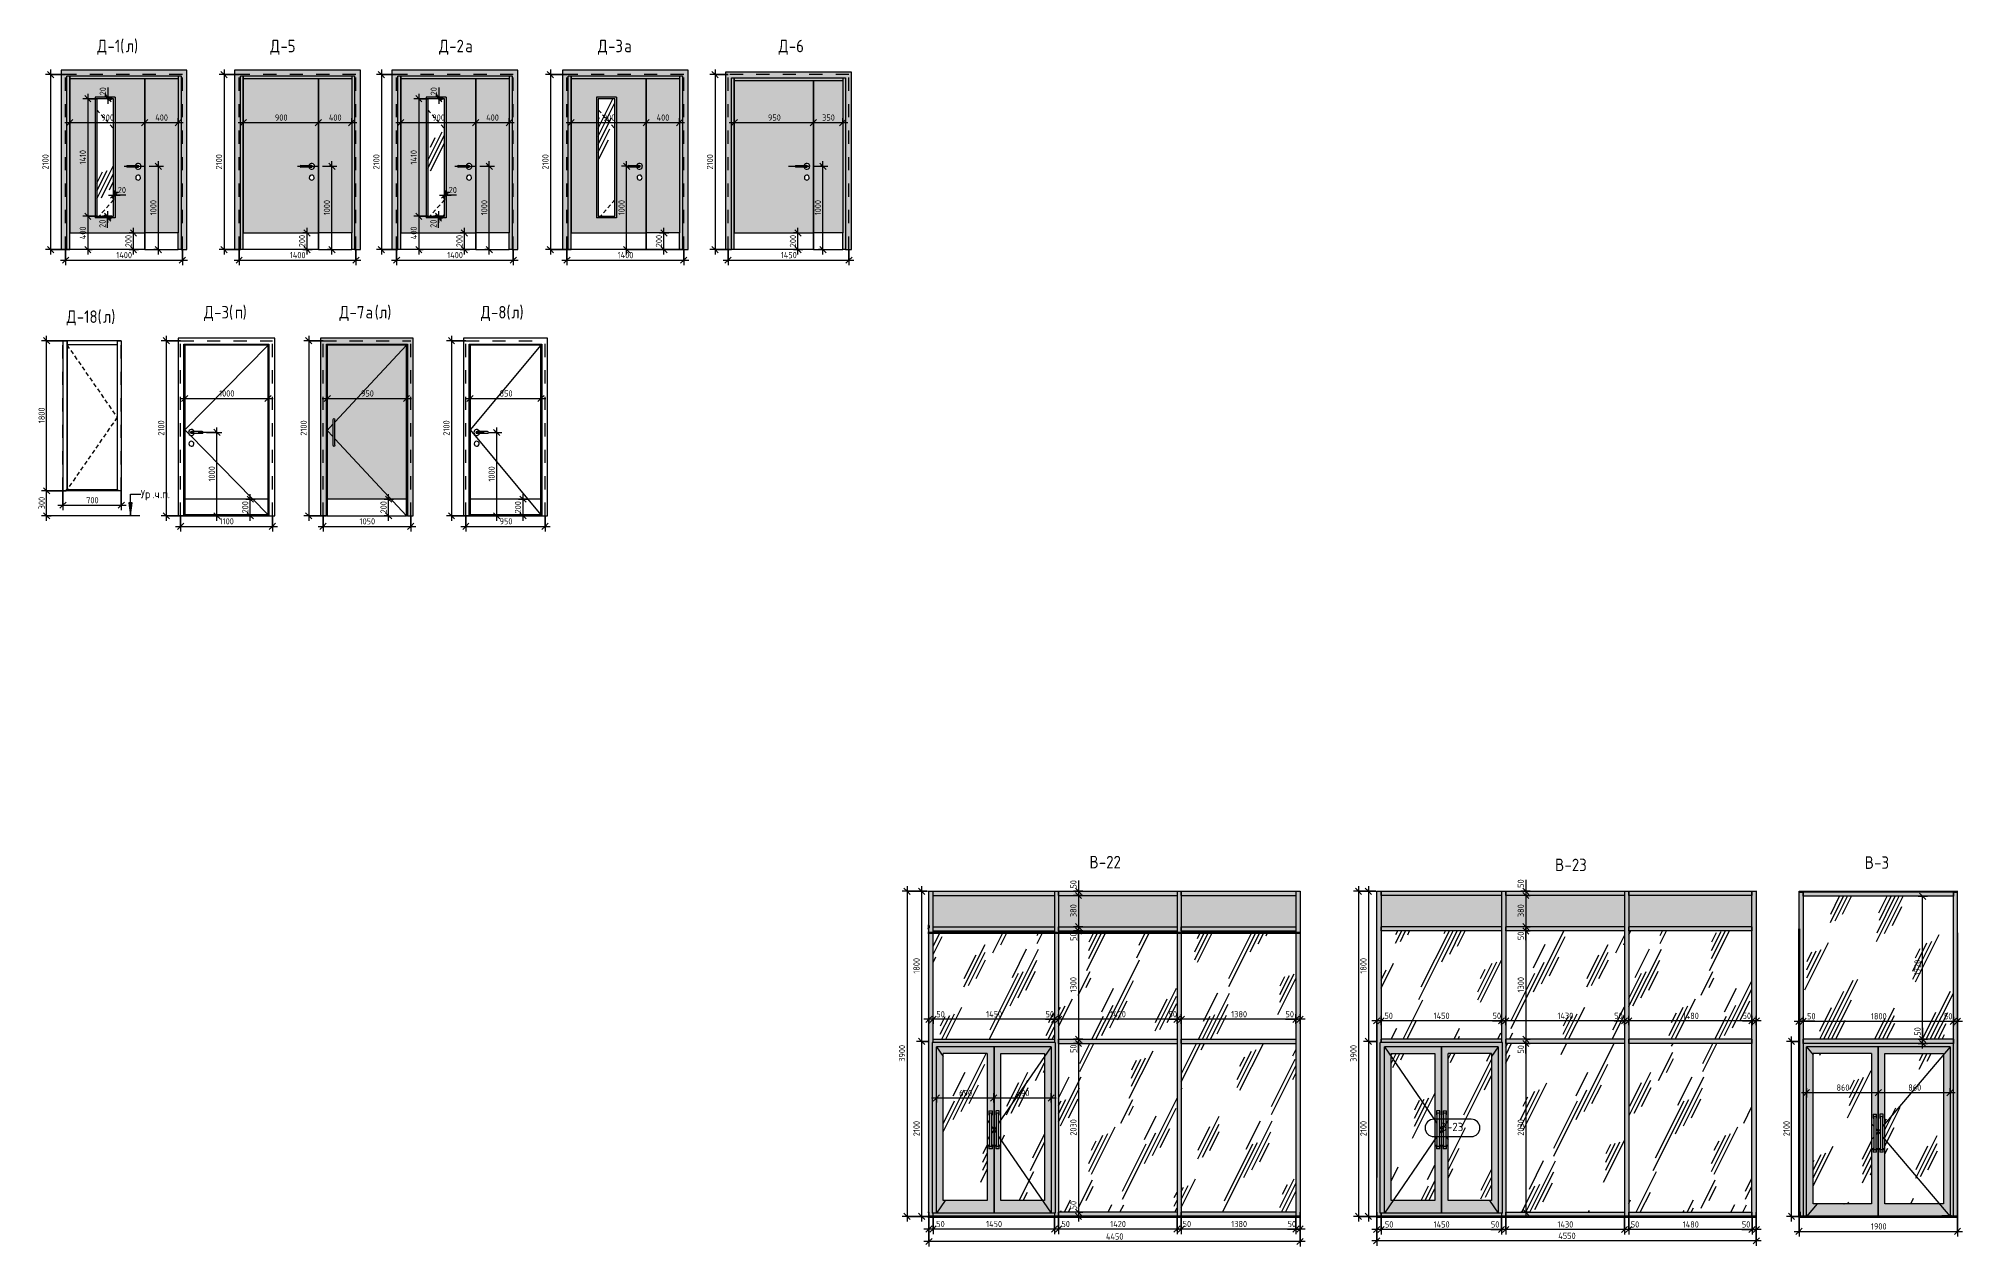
# Model space of a CAD drawing. Header units: millimetres. Extents: x 15267 to 38338, y 3838 to 18333.
import ezdxf

# ---------------------------------------------------------------- set-up
doc = ezdxf.new("R2010")
doc.units = ezdxf.units.MM
for name, pattern in [('200_ШТРИХ__ш1_п0_6_', [80, 50, -30]), ('ADSK_Штрих_ш2 п1', [150, 100, -50]), ('Штрих', [317.5, 158.75, -158.75])]:
    doc.linetypes.add(name, pattern=pattern)
for name, color, linetype, lineweight in [('A-ANNO-DIMS', 7, 'Continuous', 9), ('A-ANNO-DIMS-50', 7, 'Continuous', 9), ('A-DETL', 7, 'Continuous', 9), ('A-DETL-1', 7, 'ADSK_Штрих_ш2 п1', 9), ('A-DOOR', 7, 'Continuous', 9), ('A-DOOR-1', 7, 'Штрих', 9), ('A-DOOR-2', 7, '200_ШТРИХ__ш1_п0_6_', 9), ('A-DOOR-FRAM', 7, 'Continuous', 9), ('A-DOOR-IDEN', 7, 'Continuous', 9), ('A-FLOR', 7, 'Continuous', 9), ('A-GENM', 7, 'Continuous', 9), ('A-GLAZ-CURT', 7, 'Continuous', 9), ('A-GLAZ-CWMG', 7, 'Continuous', 9), ('A-WALL-PATT', 7, 'Continuous', 9), ('G-ANNO-TEXT', 7, 'Continuous', 9), ('I-WALL', 7, 'Continuous', 9), ('Ограждение', 7, 'Continuous', 9), ('Поручни', 7, 'Continuous', 9)]:
    doc.layers.add(name, color=color, linetype=linetype, lineweight=lineweight)
for name, color, linetype, lineweight, true_color in [('A-CLNG-FNSH-1', 7, 'Continuous', 25, 0x3c3c3c), ('A-DOOR-GLAZ', 7, 'Continuous', 9, 0x8080ff), ('A-FLOR-1', 7, 'Continuous', 9, 0x787878), ('A-FLOR-FNSH-1', 7, 'Continuous', 25, 0x3c3c3c), ('A-WALL-FNSH-1', 7, 'Continuous', 25, 0x3c3c3c), ('E-LITE-EQPM-1', 7, 'Continuous', 9, 0x999997), ('E-LITE-EQPM-10', 7, 'Continuous', 9, 0xb2b2ae), ('E-LITE-EQPM-3', 7, 'Continuous', 9, 0x9a9a98), ('E-LITE-EQPM-4', 7, 'Continuous', 9, 0x929290), ('E-LITE-EQPM-5', 7, 'Continuous', 9, 0x787878), ('E-LITE-EQPM-6', 7, 'Continuous', 9, 0xc3c3bf), ('E-LITE-EQPM-7', 7, 'Continuous', 9, 0xb1b1ae), ('E-LITE-EQPM-8', 7, 'Continuous', 9, 0xa3a3a1), ('E-LITE-EQPM-9', 7, 'Continuous', 9, 0xacaca8), ('G-ANNO-TEXT-1', 7, 'Continuous', 9, 0x3c3c3c)]:
    doc.layers.add(name, color=color, linetype=linetype, lineweight=lineweight, true_color=true_color)
doc.layers.add('E-LITE-EQPM-2', color=7, linetype='Continuous', lineweight=9, true_color=0xf7f7ef, transparency=0.74)
doc.styles.add('GOST Common', font='GOST_Common.ttf', dxfattribs={"width": 0.9, "height": 150})
doc.styles.add('GOST Common_1', font='GOST_Common.ttf', dxfattribs={"width": 0.9, "height": 100})
doc.styles.add('GOST Common_2', font='GOST_Common.ttf', dxfattribs={"height": 100})
doc.styles.add('ISOCPEUR', font='isocpeur.ttf', dxfattribs={"width": 0.9, "height": 75})
doc.dimstyles.new('ISO-1_5', dxfattribs={"dimscale": 304.8, "dimtxt": 74.698588, "dimasz": 0.246063, "dimexe": 0.19685, "dimexo": 0, "dimgap": 0, "dimtad": 1, "dimdec": 0, "dimrnd": 10, "dimzin": 0, "dimdsep": 46, "dimtxsty": 'ISOCPEUR', "dimblk1": 'OBLIQUE', "dimblk2": 'OBLIQUE', "dimsah": 1, "dimcen": 0.09, "dimdle": 0.19685, "dimazin": 0, "dimtfac": 1, "dimtdec": 4, "dimtix": 1, "dimtmove": 0, "dimatfit": 3, "dimfxl": 1, "dimtvp": 1, "dimtolj": 1, "dimtzin": 0, "dimarcsym": 2})
doc.dimstyles.new('ISO-1_5_1', dxfattribs={"dimscale": 304.8, "dimtxt": 74.698588, "dimasz": 0.246063, "dimexe": 0.19685, "dimexo": 0, "dimgap": 0, "dimtad": 1, "dimdec": 0, "dimrnd": 10, "dimzin": 0, "dimdsep": 46, "dimtxsty": 'ISOCPEUR', "dimblk1": 'OBLIQUE', "dimblk2": 'OBLIQUE', "dimsah": 1, "dimcen": 0.09, "dimdle": 0.19685, "dimazin": 0, "dimtfac": 1, "dimtdec": 4, "dimtix": 1, "dimtmove": 1, "dimatfit": 3, "dimfxl": 1, "dimtvp": 1, "dimtolj": 1, "dimtzin": 0, "dimarcsym": 2})
pattern_1 = [(63.435, (127, 63.5), (-511.167, 1533.495), [635, -381, 635, -381, -807.806]), (63.435, (127, 63.5), (-511.167, 1533.495), [-2032, 254, -553.806]), (63.435, (95.2, 95.2), (-511.167, 1533.495), [508, -635, 381, -381, -934.806]), (63.435, (95.2, 95.2), (-511.167, 1533.495), [-1905, 444.5, -490.306]), (63.435, (95.2, 190.5), (-511.167, 1533.495), [381, -762, 254, -381, -1061.806]), (63.435, (95.2, 190.5), (-511.167, 1533.495), [-1778, 571.5, -490.306]), (63.435, (190.5, 95.2), (-511.167, 1533.495), [381, -762, 317.5, -12809.3]), (63.435, (285.8, 190.5), (-511.167, 1533.495), [190.5, -952.5, 127, -12999.8]), (63.435, (127, 349.2), (-511.167, 1533.495), [127, -952.5, 127, -508, -1125.306]), (63.435, (127, 349.2), (-511.167, 1533.495), [-1714.5, 317.5, -807.806]), (63.435, (698.5, 254), (-511.167, 1533.495), [635, -952.5, 762, -503.006]), (63.435, (698.5, 158.8), (-511.167, 1533.495), [889, -635, 952.5, -376.006]), (63.435, (762, 190.5), (-511.167, 1533.495), [1016, -508, 762, -553.806]), (63.435, (857.2, 285.8), (-511.167, 1533.495), [635, -889, 508, -807.806]), (63.435, (762, 476.2), (-511.167, 1533.495), [317.5, -1270, 381, -871.306]), (63.435, (952.5, 381), (-511.167, 1533.495), [254, -1270, 254, -1061.806])]
pattern_2 = [(63.435, (103522.9, 63.5), (-511.17, 1533.5), [635, -381, 635, -381, -807.8]), (63.435, (103522.9, 63.5), (-511.17, 1533.5), [-2032, 254, -553.8]), (63.435, (103491.2, 95.2), (-511.17, 1533.5), [508, -635, 381, -381, -934.8]), (63.435, (103491.2, 95.2), (-511.17, 1533.5), [-1905, 444.5, -490.3]), (63.435, (103491.2, 190.5), (-511.17, 1533.5), [381, -762, 254, -381, -1061.8]), (63.435, (103491.2, 190.5), (-511.17, 1533.5), [-1778, 571.5, -490.3]), (63.435, (103586.4, 95.2), (-511.17, 1533.5), [381, -762, 317.5, -12809.3]), (63.435, (103681.7, 190.5), (-511.17, 1533.5), [190.5, -952.5, 127, -12999.8]), (63.435, (103522.9, 349.2), (-511.17, 1533.5), [127, -952.5, 127, -508, -1125.3]), (63.435, (103522.9, 349.2), (-511.17, 1533.5), [-1714.5, 317.5, -807.8]), (63.435, (104094.4, 254), (-511.17, 1533.5), [635, -952.5, 762, -503]), (63.435, (104094.4, 158.8), (-511.17, 1533.5), [889, -635, 952.5, -376]), (63.435, (104157.9, 190.5), (-511.17, 1533.5), [1016, -508, 762, -553.8]), (63.435, (104253.2, 285.8), (-511.17, 1533.5), [635, -889, 508, -807.8]), (63.435, (104157.9, 476.2), (-511.17, 1533.5), [317.5, -1270, 381, -871.3]), (63.435, (104348.4, 381), (-511.17, 1533.5), [254, -1270, 254, -1061.8])]
pattern_3 = [(63.435, (110991.8, 63.5), (-511.17, 1533.5), [635, -381, 635, -381, -807.81]), (63.435, (110991.8, 63.5), (-511.17, 1533.5), [-2032, 254, -553.8]), (63.435, (110960, 95.2), (-511.17, 1533.5), [508, -635, 381, -381, -934.81]), (63.435, (110960, 95.2), (-511.17, 1533.5), [-1905, 444.5, -490.3]), (63.435, (110960, 190.5), (-511.17, 1533.5), [381, -762, 254, -381, -1061.81]), (63.435, (110960, 190.5), (-511.17, 1533.5), [-1778, 571.5, -490.3]), (63.435, (111055.3, 95.2), (-511.17, 1533.5), [381, -762, 317.5, -12809.3]), (63.435, (111150.5, 190.5), (-511.17, 1533.5), [190.5, -952.5, 127, -12999.8]), (63.435, (110991.8, 349.2), (-511.17, 1533.5), [127, -952.5, 127, -508, -1125.31]), (63.435, (110991.8, 349.2), (-511.17, 1533.5), [-1714.5, 317.5, -807.8]), (63.435, (111563.3, 254), (-511.17, 1533.5), [635, -952.5, 762, -503]), (63.435, (111563.3, 158.8), (-511.17, 1533.5), [889, -635, 952.5, -376]), (63.435, (111626.8, 190.5), (-511.17, 1533.5), [1016, -508, 762, -553.8]), (63.435, (111722, 285.8), (-511.17, 1533.5), [635, -889, 508, -807.8]), (63.435, (111626.8, 476.2), (-511.17, 1533.5), [317.5, -1270, 381, -871.3]), (63.435, (111817.3, 381), (-511.17, 1533.5), [254, -1270, 254, -1061.8])]
pattern_4 = [(63.435, (12571.7, 63.5), (-511.17, 1533.5), [635, -381, 635, -381, -807.81]), (63.435, (12571.7, 63.5), (-511.17, 1533.5), [-2032, 254, -553.8]), (63.435, (12540, 95.2), (-511.17, 1533.5), [508, -635, 381, -381, -934.81]), (63.435, (12540, 95.2), (-511.17, 1533.5), [-1905, 444.5, -490.3]), (63.435, (12540, 190.5), (-511.17, 1533.5), [381, -762, 254, -381, -1061.8]), (63.435, (12540, 190.5), (-511.17, 1533.5), [-1778, 571.5, -490.3]), (63.435, (12635.2, 95.2), (-511.17, 1533.5), [381, -762, 317.5, -12809.3]), (63.435, (12730.5, 190.5), (-511.17, 1533.5), [190.5, -952.5, 127, -12999.8]), (63.435, (12571.7, 349.2), (-511.17, 1533.5), [127, -952.5, 127, -508, -1125.3]), (63.435, (12571.7, 349.2), (-511.17, 1533.5), [-1714.5, 317.5, -807.8]), (63.435, (13143.2, 254), (-511.17, 1533.5), [635, -952.5, 762, -503]), (63.435, (13143.2, 158.8), (-511.17, 1533.5), [889, -635, 952.5, -376]), (63.435, (13206.7, 190.5), (-511.17, 1533.5), [1016, -508, 762, -553.8]), (63.435, (13302, 285.8), (-511.17, 1533.5), [635, -889, 508, -807.8]), (63.435, (13206.7, 476.2), (-511.17, 1533.5), [317.5, -1270, 381, -871.3]), (63.435, (13397.2, 381), (-511.17, 1533.5), [254, -1270, 254, -1061.8])]

msp = doc.modelspace()

# ---------------------------------------------------------------- texts
at = {"layer": 'A-DOOR-IDEN', "char_height": 100, "attachment_point": 1, "style": 'GOST Common_2'}
for s, insert, width in [('\\fGOST Common|b0|i0|c204|p34|;В', (32072.4, 5323.1), 100.211), ('-23', (32155, 5323.1), 260.548)]:
    msp.add_mtext(s, dxfattribs=dict(at, insert=insert, width=width))
at = {"layer": 'G-ANNO-TEXT', "char_height": 150, "attachment_point": 1, "style": 'GOST Common'}
for s, insert, width in [('\\fGOST Common|b0|i0|c204|p34|;\\W.9;Д', (15972.5, 18317), 147.911), ('-1(', (16094.6, 18317), 266.962), ('\\fGOST Common|b0|i0|c204|p34|;\\W.9;л', (16314.9, 18317), 119.051), ('\\fGOST Common|b0|i0|c204|p34|;\\W.9;)', (16413.1, 18317), 64.937), ('\\fGOST Common|b0|i0|c204|p34|;\\W.9;Д', (18045.5, 18317), 147.911), ('-5', (18167.5, 18317), 230.886), ('\\fGOST Common|b0|i0|c204|p34|;\\W.9;Д', (20070.5, 18317), 147.911), ('-2', (20192.5, 18317), 230.886), ('\\fGOST Common|b0|i0|c204|p34|;\\W.9;а', (20383, 18317), 133.481), ('\\fGOST Common|b0|i0|c204|p34|;\\W.9;Д', (21974.5, 18317), 147.911), ('-3', (22096.5, 18317), 234.494), ('\\fGOST Common|b0|i0|c204|p34|;\\W.9;а', (22290, 18317), 133.481), ('\\fGOST Common|b0|i0|c204|p34|;\\W.9;Д', (24142.3, 18317), 147.911), ('-6', (24264.3, 18317), 230.886), ('\\fGOST Common|b0|i0|c204|p34|;\\W.9;Д', (15604.3, 15069.7), 147.911), ('-18(', (15726.3, 15069.7), 382.405), ('\\fGOST Common|b0|i0|c204|p34|;\\W.9;л', (16041.8, 15069.7), 119.051), ('\\fGOST Common|b0|i0|c204|p34|;\\W.9;)', (16140, 15069.7), 64.937), ('\\fGOST Common|b0|i0|c204|p34|;\\W.9;Д', (17251.6, 15123), 147.911), ('-3(', (17373.6, 15123), 299.43), ('\\fGOST Common|b0|i0|c204|p34|;\\W.9;п', (17620.7, 15123), 115.443), ('\\fGOST Common|b0|i0|c204|p34|;\\W.9;)', (17715.9, 15123), 64.937), ('\\fGOST Common|b0|i0|c204|p34|;\\W.9;Д', (18875.7, 15123), 147.911), ('-7', (18997.7, 15123), 230.886), ('\\fGOST Common|b0|i0|c204|p34|;\\W.9;а', (19188.2, 15123), 133.481), ('\\fGOST Common|b0|i0|c204|p34|;\\W.9;(', (19298.3, 15123), 64.937), ('\\fGOST Common|b0|i0|c204|p34|;\\W.9;л', (19351.9, 15123), 119.051), ('\\fGOST Common|b0|i0|c204|p34|;\\W.9;)', (19450.1, 15123), 64.937), ('\\fGOST Common|b0|i0|c204|p34|;\\W.9;Д', (20571.2, 15123), 147.911), ('-8(', (20693.2, 15123), 295.823), ('\\fGOST Common|b0|i0|c204|p34|;\\W.9;л', (20937.3, 15123), 119.051), ('\\fGOST Common|b0|i0|c204|p34|;\\W.9;)', (21035.5, 15123), 64.937), ('\\fGOST Common|b0|i0|c204|p34|;\\W.9;В', (27869.5, 8525.5), 137.089), ('-22', (27982.6, 8525.5), 346.329), ('\\fGOST Common|b0|i0|c204|p34|;\\W.9;В', (33452.6, 8491.9), 137.089), ('-23', (33565.7, 8491.9), 349.937), ('\\fGOST Common|b0|i0|c204|p34|;\\W.9;В', (37165.4, 8519.8), 137.089), ('-3', (37278.5, 8519.8), 234.494)]:
    msp.add_mtext(s, dxfattribs=dict(at, insert=insert, width=width))
at = {"layer": 'G-ANNO-TEXT-1', "char_height": 100, "attachment_point": 1, "style": 'GOST Common_1'}
for s, insert, width in [('Ур', (16493.1, 12916.3), 169.557), ('\\fGOST Common|b0|i0|c204|p34|;\\W.9;.', (16633, 12916.3), 32.468), ('\\fGOST Common|b0|i0|c204|p34|;\\W.9;ч', (16659.7, 12916.3), 79.367), ('\\fGOST Common|b0|i0|c204|p34|;\\W.9;.', (16725.2, 12916.3), 32.468), ('\\fGOST Common|b0|i0|c204|p34|;\\W.9;п', (16752, 12916.3), 79.367), ('\\fGOST Common|b0|i0|c204|p34|;\\W.9;.', (16817.5, 12916.3), 32.468)]:
    msp.add_mtext(s, dxfattribs=dict(at, insert=insert, width=width))

# ---------------------------------------------------------------- blocks, each defined once
blk = doc.blocks.new('Family - ___-32371976-_Двери_ 2 этаж 23-33')
at = {"layer": 'A-DOOR'}
h = blk.add_hatch(color=256, dxfattribs=at)
h.paths.add_polyline_path([(15967, 15999), (16542, 15999), (16542, 17849), (15642, 17849), (15642, 15999), (15904, 15999)])
h.paths.add_polyline_path([(15967, 16199), (15967, 17609), (16167, 17609), (16167, 16199)])
h.paths.add_polyline_path([(16464, 16634), (16456, 16635), (16449, 16637), (16442, 16641), (16438, 16646), (16434, 16654), (16432, 16660), (16432, 16668), (16434, 16675), (16438, 16682), (16442, 16687), (16449, 16691), (16456, 16694), (16463, 16694), (16471, 16693), (16478, 16690), (16484, 16685), (16488, 16679), (16491, 16672), (16492, 16664), (16491, 16657), (16488, 16650), (16484, 16644), (16478, 16639), (16471, 16636), (16466, 16635)])
h.paths.add_polyline_path([(16462, 16764), (16453, 16765), (16445, 16768), (16438, 16774), (16432, 16781), (16428, 16789), (16329, 16789), (16327, 16790), (16325, 16792), (16322, 16796), (16322, 16797), (16322, 16799), (16322, 16802), (16323, 16804), (16325, 16806), (16327, 16808), (16329, 16809), (16332, 16809), (16428, 16809), (16432, 16817), (16438, 16824), (16445, 16830), (16453, 16833), (16464, 16834), (16471, 16833), (16480, 16829), (16487, 16824), (16492, 16816), (16496, 16808), (16497, 16799), (16496, 16790), (16492, 16782), (16487, 16775), (16480, 16769), (16470, 16765), (16464, 16764)])
blk.add_hatch(color=256, dxfattribs=at).paths.add_polyline_path([(16542, 15999), (16942, 15999), (16942, 17849), (16542, 17849), (16542, 16144)])
h = blk.add_hatch(dxfattribs=at)
h.set_pattern_fill('FP_1', color=256, style=0, pattern_type=2)
h.set_pattern_definition(pattern_1)
h.paths.add_polyline_path([(15967, 16199), (16167, 16199), (16167, 17609), (15967, 17609), (15967, 16412)])
at = {"layer": 'A-DOOR-FRAM'}
for points in [[(15607, 15799), (15607, 17884), (16977, 17884), (16977, 15799), (17047, 15799), (17047, 17954), (15537, 17954), (15537, 15799)], [(15642, 15799), (15642, 17884), (15607, 17884), (15607, 15799)], [(15642, 17849), (16942, 17849), (16942, 17884), (15642, 17884)], [(16942, 15799), (16977, 15799), (16977, 17884), (16942, 17884), (16942, 15999)]]:
    blk.add_hatch(color=256, dxfattribs=at).paths.add_polyline_path(points)
at = {"layer": 'A-DOOR'}
for p, q in [((16542, 17849), (15642, 17849)), ((15642, 15999), (15642, 17849)), ((16542, 17849), (16542, 15999)), ((16942, 17849), (16542, 17849)), ((16542, 15999), (16542, 17849)), ((16942, 17849), (16942, 15999)), ((16187, 17629), (15947, 17629)), ((15947, 17629), (15947, 16179)), ((15967, 17609), (15967, 16199)), ((16167, 17609), (15967, 17609)), ((16167, 16199), (16167, 17609)), ((16187, 17629), (16187, 16179)), ((16332, 16809), (16462, 16809)), ((16462, 16789), (16332, 16789)), ((16462, 16809), (16428, 16809)), ((16428, 16789), (16462, 16789)), ((16187, 16179), (15947, 16179)), ((15967, 16199), (16167, 16199)), ((15642, 15999), (16542, 15999)), ((15642, 15799), (15642, 15999)), ((16542, 15799), (16542, 15999)), ((16942, 15999), (16542, 15999)), ((16542, 15999), (16542, 15799)), ((16942, 15799), (16942, 15999)), ((16542, 15799), (15642, 15799)), ((16542, 15799), (16942, 15799))]:
    blk.add_line(p, q, dxfattribs=at)
for centre, radius, start, end in [((16332, 16799), 10, 90, 270), ((16462, 16799), 35, 0, 163.3985), ((16462, 16799), 35, 196.6015, 0), ((16462, 16664), 30, 0, 188.1699), ((16462, 16664), 30, 188.1699, 0), ((16462, 16799), 10, 270, 90), ((16462, 16799), 10, 270, 90)]:
    blk.add_arc(centre, radius, start, end, dxfattribs=at)
at = {"layer": 'A-DOOR-1'}
for p, q in [((16992, 17899), (15592, 17899)), ((15592, 15799), (15592, 17899)), ((16992, 17899), (15592, 17899)), ((15592, 15799), (15592, 17899)), ((16992, 15799), (16992, 17899)), ((16992, 15799), (16992, 17899))]:
    blk.add_line(p, q, dxfattribs=at)
at = {"layer": 'A-DOOR-2'}
for p, q in [((15967, 17478), (16167, 17251)), ((16167, 16397), (15993, 16199))]:
    blk.add_line(p, q, dxfattribs=at)
at = {"layer": 'A-DOOR-FRAM'}
for p, q in [((17047, 17954), (15537, 17954)), ((15537, 17954), (15537, 15799)), ((15607, 15799), (15607, 17884)), ((15607, 17884), (16977, 17884)), ((15642, 17849), (15642, 17884)), ((15642, 17884), (15642, 15999)), ((16942, 17849), (15642, 17849)), ((16942, 17884), (16942, 17849)), ((16942, 17884), (16942, 15999)), ((16977, 17884), (16977, 15799)), ((17047, 15799), (17047, 17954)), ((15537, 15799), (15607, 15799)), ((15642, 15799), (15607, 15799)), ((16977, 15799), (16942, 15799)), ((16977, 15799), (17047, 15799))]:
    blk.add_line(p, q, dxfattribs=at)
blk = doc.blocks.new('Family - ___-32371993-_Двери_ 2 этаж 23-33')
at = {"layer": 'A-DOOR'}
h = blk.add_hatch(color=256, dxfattribs=at)
h.paths.add_polyline_path([(21979, 15999), (22554, 15999), (22554, 17849), (21654, 17849), (21654, 15999), (21916, 15999)])
h.paths.add_polyline_path([(21979, 16199), (21979, 17609), (22179, 17609), (22179, 16199)])
h.paths.add_polyline_path([(22476, 16634), (22468, 16635), (22461, 16637), (22454, 16641), (22450, 16646), (22446, 16654), (22444, 16660), (22444, 16668), (22446, 16675), (22450, 16682), (22454, 16687), (22461, 16691), (22468, 16694), (22475, 16694), (22483, 16693), (22490, 16690), (22496, 16685), (22500, 16679), (22503, 16672), (22504, 16664), (22503, 16657), (22500, 16650), (22496, 16644), (22490, 16639), (22483, 16636), (22478, 16635)])
h.paths.add_polyline_path([(22474, 16764), (22465, 16765), (22457, 16768), (22450, 16774), (22444, 16781), (22440, 16789), (22341, 16789), (22339, 16790), (22337, 16792), (22335, 16794), (22334, 16797), (22334, 16799), (22334, 16802), (22335, 16804), (22337, 16806), (22339, 16808), (22341, 16809), (22344, 16809), (22440, 16809), (22444, 16817), (22450, 16824), (22457, 16830), (22465, 16833), (22476, 16834), (22483, 16833), (22492, 16829), (22499, 16824), (22504, 16816), (22508, 16808), (22509, 16799), (22507, 16789), (22504, 16782), (22498, 16774), (22490, 16768), (22481, 16765), (22476, 16764)])
blk.add_hatch(color=256, dxfattribs=at).paths.add_polyline_path([(22554, 15999), (22954, 15999), (22954, 17849), (22554, 17849), (22554, 16144)])
h = blk.add_hatch(dxfattribs=at)
h.set_pattern_fill('FP_1', color=256, style=0, pattern_type=2)
h.set_pattern_definition(pattern_1)
h.paths.add_polyline_path([(21979, 16199), (22179, 16199), (22179, 17609), (21979, 17609), (21979, 16412)])
at = {"layer": 'A-DOOR-FRAM'}
for points in [[(21549, 15799), (21619, 15799), (21619, 17884), (22989, 17884), (22989, 15799), (23059, 15799), (23059, 17954), (21549, 17954), (21549, 15999)], [(21654, 15799), (21654, 17884), (21619, 17884), (21619, 15799)], [(22179, 17849), (22954, 17849), (22954, 17884), (21654, 17884), (21654, 17849), (21979, 17849)], [(22954, 15799), (22989, 15799), (22989, 17884), (22954, 17884), (22954, 15999)]]:
    blk.add_hatch(color=256, dxfattribs=at).paths.add_polyline_path(points)
at = {"layer": 'A-DOOR'}
for p, q in [((22554, 17849), (21654, 17849)), ((21654, 15999), (21654, 17849)), ((22554, 17849), (22554, 15999)), ((22954, 17849), (22554, 17849)), ((22554, 15999), (22554, 17849)), ((22954, 17849), (22954, 15999)), ((22199, 17629), (21959, 17629)), ((21959, 17629), (21959, 16179)), ((21979, 17609), (21979, 16199)), ((22179, 17609), (21979, 17609)), ((22179, 16199), (22179, 17609)), ((22199, 17629), (22199, 16179)), ((22344, 16809), (22474, 16809)), ((22474, 16789), (22344, 16789)), ((22474, 16809), (22440, 16809)), ((22440, 16789), (22474, 16789)), ((22199, 16179), (21959, 16179)), ((21979, 16199), (22179, 16199)), ((21654, 15999), (22554, 15999)), ((21654, 15799), (21654, 15999)), ((22554, 15799), (22554, 15999)), ((22954, 15999), (22554, 15999)), ((22554, 15999), (22554, 15799)), ((22954, 15799), (22954, 15999)), ((22554, 15799), (21654, 15799)), ((22554, 15799), (22954, 15799))]:
    blk.add_line(p, q, dxfattribs=at)
for centre, radius, start, end in [((22344, 16799), 10, 90, 270), ((22474, 16799), 35, 0, 163.3985), ((22474, 16799), 35, 196.6015, 0), ((22474, 16664), 30, 0, 188.1699), ((22474, 16664), 30, 188.1699, 0), ((22474, 16799), 10, 270, 90), ((22474, 16799), 10, 270, 90)]:
    blk.add_arc(centre, radius, start, end, dxfattribs=at)
at = {"layer": 'A-DOOR-1'}
for p, q in [((23004, 17899), (21604, 17899)), ((21604, 15799), (21604, 17899)), ((23004, 17899), (21604, 17899)), ((21604, 15799), (21604, 17899)), ((23004, 15799), (23004, 17899)), ((23004, 15799), (23004, 17899))]:
    blk.add_line(p, q, dxfattribs=at)
at = {"layer": 'A-DOOR-2'}
for p, q in [((21979, 17478), (22179, 17251)), ((22179, 16397), (22005, 16199))]:
    blk.add_line(p, q, dxfattribs=at)
at = {"layer": 'A-DOOR-FRAM'}
for p, q in [((23059, 17954), (21549, 17954)), ((21549, 17954), (21549, 15799)), ((21619, 15799), (21619, 17884)), ((21619, 17884), (22989, 17884)), ((21654, 17849), (21654, 17884)), ((21654, 17884), (21654, 15999)), ((22954, 17849), (21654, 17849)), ((22954, 17884), (22954, 17849)), ((22954, 17884), (22954, 15999)), ((22989, 17884), (22989, 15799)), ((23059, 15799), (23059, 17954)), ((21549, 15799), (21619, 15799)), ((21654, 15799), (21619, 15799)), ((22989, 15799), (22954, 15799)), ((22989, 15799), (23059, 15799))]:
    blk.add_line(p, q, dxfattribs=at)
blk = doc.blocks.new('Family - ___-32372011-_Двери_ 2 этаж 23-33')
at = {"layer": 'A-DOOR'}
for p, q in [((16210, 14655), (15610, 14655)), ((15610, 12919), (15610, 14655)), ((16210, 14655), (16210, 12919)), ((16210, 12919), (15610, 12919))]:
    blk.add_line(p, q, dxfattribs=at)
at = {"layer": 'A-DOOR-1'}
for p, q in [((16260, 14705), (15560, 14705)), ((15560, 12905), (15560, 14705)), ((16260, 14705), (15560, 14705)), ((15560, 12905), (15560, 14705)), ((16260, 12905), (16260, 14705)), ((16260, 12905), (16260, 14705))]:
    blk.add_line(p, q, dxfattribs=at)
at = {"layer": 'A-DOOR-2'}
for p, q in [((15608, 14655), (16210, 13787)), ((16210, 13787), (15610, 12919))]:
    blk.add_line(p, q, dxfattribs=at)
at = {"layer": 'A-DOOR-FRAM'}
for p, q in [((15560, 14705), (15610, 14705)), ((15560, 14705), (15560, 12905)), ((15610, 14655), (15610, 14705)), ((16210, 14705), (15610, 14705)), ((15610, 14705), (15610, 12905)), ((16210, 14655), (15610, 14655)), ((16210, 14705), (16210, 14655)), ((16210, 14705), (16260, 14705)), ((16210, 14705), (16210, 12905)), ((16260, 14705), (16260, 12905)), ((15610, 12905), (15560, 12905)), ((15600, 12905), (15600, 12919)), ((16220, 12919), (15600, 12919)), ((16220, 12905), (15600, 12905)), ((16260, 12905), (16210, 12905)), ((16220, 12919), (16220, 12905))]:
    blk.add_line(p, q, dxfattribs=at)
blk = doc.blocks.new('Family - ___-32372045-_Двери_ 2 этаж 23-33')
at = {"layer": 'A-DOOR'}
h = blk.add_hatch(color=256, dxfattribs=at)
h.paths.add_polyline_path([(19610, 15999), (20510, 15999), (20510, 17849), (19610, 17849), (19610, 16889)])
h.paths.add_polyline_path([(19935, 16199), (19935, 17609), (20135, 17609), (20135, 16199)])
h.paths.add_polyline_path([(20432, 16634), (20425, 16635), (20418, 16637), (20411, 16641), (20406, 16646), (20402, 16654), (20400, 16660), (20400, 16668), (20402, 16675), (20406, 16682), (20411, 16687), (20417, 16691), (20424, 16694), (20432, 16694), (20439, 16693), (20446, 16690), (20452, 16685), (20456, 16679), (20459, 16672), (20460, 16664), (20459, 16657), (20456, 16650), (20452, 16644), (20446, 16639), (20440, 16636), (20434, 16635)])
h.paths.add_polyline_path([(20431, 16764), (20422, 16765), (20413, 16768), (20406, 16774), (20400, 16781), (20397, 16789), (20297, 16789), (20295, 16790), (20293, 16792), (20291, 16794), (20290, 16797), (20290, 16799), (20290, 16802), (20291, 16804), (20293, 16806), (20295, 16808), (20297, 16809), (20300, 16809), (20397, 16809), (20400, 16817), (20406, 16824), (20413, 16830), (20422, 16833), (20433, 16834), (20440, 16833), (20448, 16829), (20455, 16824), (20460, 16816), (20464, 16808), (20465, 16799), (20464, 16790), (20460, 16782), (20455, 16775), (20448, 16769), (20438, 16765), (20433, 16764)])
blk.add_hatch(color=256, dxfattribs=at).paths.add_polyline_path([(20510, 15999), (20910, 15999), (20910, 17849), (20510, 17849), (20510, 16144)])
h = blk.add_hatch(dxfattribs=at)
h.set_pattern_fill('FP_1', color=256, style=0, pattern_type=2)
h.set_pattern_definition(pattern_1)
h.paths.add_polyline_path([(19935, 16199), (20135, 16199), (20135, 17609), (19935, 17609), (19935, 16412)])
at = {"layer": 'A-DOOR-FRAM'}
for points in [[(21015, 15799), (21015, 17954), (19505, 17954), (19505, 15799), (19575, 15799), (19575, 17884), (20945, 17884), (20945, 15799)], [(19610, 15799), (19610, 17884), (19575, 17884), (19575, 15799)], [(20135, 17849), (20910, 17849), (20910, 17884), (19610, 17884), (19610, 17849), (19935, 17849)], [(20910, 15799), (20945, 15799), (20945, 17884), (20910, 17884), (20910, 15999)]]:
    blk.add_hatch(color=256, dxfattribs=at).paths.add_polyline_path(points)
at = {"layer": 'A-DOOR'}
for p, q in [((20510, 17849), (19610, 17849)), ((19610, 15999), (19610, 17849)), ((20510, 17849), (20510, 15999)), ((20910, 17849), (20510, 17849)), ((20510, 15999), (20510, 17849)), ((20910, 17849), (20910, 15999)), ((20155, 17629), (19915, 17629)), ((19915, 17629), (19915, 16179)), ((19935, 17609), (19935, 16199)), ((20135, 17609), (19935, 17609)), ((20135, 16199), (20135, 17609)), ((20155, 17629), (20155, 16179)), ((20300, 16809), (20430, 16809)), ((20430, 16789), (20300, 16789)), ((20430, 16809), (20397, 16809)), ((20397, 16789), (20430, 16789)), ((20155, 16179), (19915, 16179)), ((19935, 16199), (20135, 16199)), ((19610, 15999), (20510, 15999)), ((19610, 15799), (19610, 15999)), ((20510, 15799), (20510, 15999)), ((20910, 15999), (20510, 15999)), ((20510, 15999), (20510, 15799)), ((20910, 15799), (20910, 15999)), ((20510, 15799), (19610, 15799)), ((20510, 15799), (20910, 15799))]:
    blk.add_line(p, q, dxfattribs=at)
for centre, radius, start, end in [((20300, 16799), 10, 90, 270), ((20430, 16799), 35, 0, 163.3985), ((20430, 16799), 35, 196.6015, 0), ((20430, 16664), 30, 0, 188.1699), ((20430, 16664), 30, 188.1699, 0), ((20430, 16799), 10, 270, 90), ((20430, 16799), 10, 270, 90)]:
    blk.add_arc(centre, radius, start, end, dxfattribs=at)
at = {"layer": 'A-DOOR-1'}
for p, q in [((20960, 17899), (19560, 17899)), ((19560, 15799), (19560, 17899)), ((20960, 17899), (19560, 17899)), ((19560, 15799), (19560, 17899)), ((20960, 15799), (20960, 17899)), ((20960, 15799), (20960, 17899))]:
    blk.add_line(p, q, dxfattribs=at)
at = {"layer": 'A-DOOR-2'}
for p, q in [((19935, 17478), (20135, 17251)), ((20135, 16397), (19961, 16199))]:
    blk.add_line(p, q, dxfattribs=at)
at = {"layer": 'A-DOOR-FRAM'}
for p, q in [((21015, 17954), (19505, 17954)), ((19505, 17954), (19505, 15799)), ((19575, 15799), (19575, 17884)), ((19575, 17884), (20945, 17884)), ((19610, 17849), (19610, 17884)), ((19610, 17884), (19610, 15999)), ((20910, 17849), (19610, 17849)), ((20910, 17884), (20910, 17849)), ((20910, 17884), (20910, 15999)), ((20945, 17884), (20945, 15799)), ((21015, 15799), (21015, 17954)), ((19505, 15799), (19575, 15799)), ((19610, 15799), (19575, 15799)), ((20945, 15799), (20910, 15799)), ((20945, 15799), (21015, 15799))]:
    blk.add_line(p, q, dxfattribs=at)
blk = doc.blocks.new('Family - ___-32419061-_Двери_ 2 этаж 23-33')
at = {"layer": 'A-DOOR'}
for p, q in [((18021, 14654), (17021, 13637)), ((17021, 13637), (17074, 13583)), ((17231, 13615), (17101, 13615)), ((17101, 13615), (17134, 13615)), ((17078, 13579), (18021, 12619)), ((17101, 13595), (17231, 13595)), ((17134, 13595), (17101, 13595)), ((18021, 12805), (17021, 12805))]:
    blk.add_line(p, q, dxfattribs=at)
for centre, radius, start, end in [((17101, 13605), 35, 16.6015, 180), ((17101, 13605), 10, 90, 270), ((17101, 13605), 10, 90, 270), ((17231, 13605), 10, 270, 90), ((17101, 13605), 35, 180, 343.3985), ((17101, 13470), 30, 351.8301, 180), ((17101, 13470), 30, 180, 351.8301)]:
    blk.add_arc(centre, radius, start, end, dxfattribs=at)
at = {"layer": 'A-DOOR-1'}
for p, q in [((16971, 14705), (18071, 14705)), ((16971, 12605), (16971, 14705)), ((16971, 14705), (18071, 14705)), ((16971, 12605), (16971, 14705)), ((18071, 12605), (18071, 14705)), ((18071, 12605), (18071, 14705))]:
    blk.add_line(p, q, dxfattribs=at)
at = {"layer": 'A-DOOR-FRAM'}
for p, q in [((18101, 14735), (16941, 14735)), ((16941, 14735), (16941, 12605)), ((17011, 12605), (17011, 14665)), ((17011, 14665), (18031, 14665)), ((17021, 14655), (17021, 14665)), ((17021, 14665), (17021, 12605)), ((17021, 14655), (18021, 14655)), ((18021, 14665), (18021, 14655)), ((18021, 12605), (18021, 14665)), ((18031, 14665), (18031, 12605)), ((18101, 12605), (18101, 14735)), ((16941, 12605), (17011, 12605)), ((18031, 12619), (17011, 12619)), ((17021, 12605), (17011, 12605)), ((17011, 12605), (18031, 12605)), ((18031, 12605), (18021, 12605)), ((18031, 12605), (18101, 12605))]:
    blk.add_line(p, q, dxfattribs=at)
blk = doc.blocks.new('Family - ___-32419566-_Двери_ 2 этаж 23-33')
at = {"layer": 'A-DOOR'}
h = blk.add_hatch(color=256, dxfattribs=at)
h.paths.add_polyline_path([(17723, 15999), (18623, 15999), (18623, 17849), (17723, 17849), (17723, 16144)])
h.paths.add_polyline_path([(18545, 16634), (18538, 16635), (18531, 16637), (18524, 16641), (18519, 16646), (18515, 16654), (18514, 16660), (18514, 16668), (18515, 16675), (18519, 16682), (18524, 16687), (18530, 16691), (18537, 16694), (18545, 16694), (18552, 16693), (18559, 16690), (18565, 16685), (18569, 16679), (18572, 16672), (18573, 16664), (18572, 16657), (18570, 16650), (18565, 16644), (18559, 16639), (18553, 16636), (18547, 16635)])
h.paths.add_polyline_path([(18544, 16764), (18535, 16765), (18526, 16768), (18519, 16774), (18513, 16781), (18510, 16789), (18411, 16789), (18408, 16790), (18406, 16792), (18405, 16794), (18404, 16797), (18403, 16799), (18404, 16802), (18405, 16804), (18406, 16806), (18408, 16808), (18411, 16809), (18417, 16809), (18510, 16809), (18513, 16817), (18519, 16824), (18526, 16830), (18535, 16833), (18546, 16834), (18553, 16833), (18561, 16829), (18568, 16824), (18574, 16816), (18577, 16808), (18578, 16799), (18577, 16790), (18574, 16782), (18567, 16774), (18560, 16768), (18551, 16765), (18546, 16764)])
blk.add_hatch(color=256, dxfattribs=at).paths.add_polyline_path([(19023, 15999), (19023, 17849), (18623, 17849), (18623, 15999), (18717, 15999)])
at = {"layer": 'A-DOOR-FRAM'}
for points in [[(19128, 15799), (19128, 17954), (17618, 17954), (17618, 15799), (17688, 15799), (17688, 17884), (19058, 17884), (19058, 15799)], [(17723, 15799), (17723, 17884), (17688, 17884), (17688, 15799)], [(19023, 17849), (19023, 17884), (17723, 17884), (17723, 17849), (18623, 17849)], [(19023, 15799), (19058, 15799), (19058, 17884), (19023, 17884), (19023, 15999)]]:
    blk.add_hatch(color=256, dxfattribs=at).paths.add_polyline_path(points)
at = {"layer": 'A-DOOR'}
for p, q in [((18623, 17849), (17723, 17849)), ((17723, 15999), (17723, 17849)), ((18623, 17849), (18623, 15999)), ((19023, 17849), (18623, 17849)), ((18623, 15999), (18623, 17849)), ((19023, 17849), (19023, 15999)), ((18413, 16809), (18543, 16809)), ((18543, 16789), (18413, 16789)), ((18543, 16809), (18510, 16809)), ((18510, 16789), (18543, 16789)), ((17723, 15999), (18623, 15999)), ((17723, 15799), (17723, 15999)), ((18623, 15799), (18623, 15999)), ((19023, 15999), (18623, 15999)), ((18623, 15999), (18623, 15799)), ((19023, 15799), (19023, 15999)), ((18623, 15799), (17723, 15799)), ((18623, 15799), (19023, 15799))]:
    blk.add_line(p, q, dxfattribs=at)
for centre, radius, start, end in [((18413, 16799), 10, 90, 270), ((18543, 16799), 35, 0, 163.3985), ((18543, 16799), 35, 196.6015, 0), ((18543, 16664), 30, 0, 188.1699), ((18543, 16664), 30, 188.1699, 0), ((18543, 16799), 10, 270, 90), ((18543, 16799), 10, 270, 90)]:
    blk.add_arc(centre, radius, start, end, dxfattribs=at)
at = {"layer": 'A-DOOR-1'}
for p, q in [((19073, 17899), (17673, 17899)), ((17673, 15799), (17673, 17899)), ((19073, 17899), (17673, 17899)), ((17673, 15799), (17673, 17899)), ((19073, 15799), (19073, 17899)), ((19073, 15799), (19073, 17899))]:
    blk.add_line(p, q, dxfattribs=at)
at = {"layer": 'A-DOOR-FRAM'}
for p, q in [((19128, 17954), (17618, 17954)), ((17618, 17954), (17618, 15799)), ((17688, 15799), (17688, 17884)), ((17688, 17884), (19058, 17884)), ((17723, 17849), (17723, 17884)), ((17723, 17884), (17723, 15999)), ((19023, 17849), (17723, 17849)), ((19023, 17884), (19023, 17849)), ((19023, 17884), (19023, 15999)), ((19058, 17884), (19058, 15799)), ((19128, 15799), (19128, 17954)), ((17618, 15799), (17688, 15799)), ((17723, 15799), (17688, 15799)), ((19058, 15799), (19023, 15799)), ((19058, 15799), (19128, 15799))]:
    blk.add_line(p, q, dxfattribs=at)
blk = doc.blocks.new('Family - ___-32419668-_Двери_ 2 этаж 23-33')
at = {"layer": 'A-DOOR'}
h = blk.add_hatch(color=256, dxfattribs=at)
h.paths.add_polyline_path([(23610, 15999), (24560, 15999), (24560, 17824), (23610, 17824), (23610, 16144)])
h.paths.add_polyline_path([(24482, 16634), (24475, 16635), (24467, 16637), (24460, 16641), (24456, 16646), (24452, 16654), (24450, 16660), (24450, 16668), (24452, 16675), (24456, 16682), (24460, 16687), (24467, 16691), (24474, 16694), (24482, 16694), (24489, 16693), (24496, 16690), (24502, 16685), (24506, 16679), (24509, 16672), (24510, 16664), (24509, 16657), (24506, 16650), (24502, 16644), (24496, 16639), (24489, 16636), (24484, 16635)])
h.paths.add_polyline_path([(24480, 16764), (24471, 16765), (24463, 16768), (24456, 16774), (24450, 16781), (24446, 16789), (24347, 16789), (24345, 16790), (24343, 16792), (24341, 16794), (24340, 16797), (24340, 16799), (24340, 16802), (24341, 16804), (24343, 16806), (24345, 16808), (24347, 16809), (24350, 16809), (24446, 16809), (24450, 16817), (24456, 16824), (24463, 16830), (24471, 16833), (24482, 16834), (24489, 16833), (24498, 16829), (24505, 16824), (24510, 16816), (24514, 16808), (24515, 16799), (24514, 16790), (24510, 16782), (24505, 16775), (24496, 16768), (24487, 16765), (24482, 16764)])
blk.add_hatch(color=256, dxfattribs=at).paths.add_polyline_path([(24724, 15999), (24910, 15999), (24910, 17824), (24560, 17824), (24560, 15999)])
at = {"layer": 'A-DOOR-FRAM'}
for points in [[(23505, 15799), (23575, 15799), (23575, 17859), (24945, 17859), (24945, 15799), (25015, 15799), (25015, 17929), (23505, 17929), (23505, 16144)], [(23610, 15799), (23610, 17859), (23575, 17859), (23575, 15799)], [(24910, 17824), (24910, 17859), (23610, 17859), (23610, 17824), (24724, 17824)], [(24910, 15799), (24945, 15799), (24945, 17859), (24910, 17859), (24910, 15999)]]:
    blk.add_hatch(color=256, dxfattribs=at).paths.add_polyline_path(points)
at = {"layer": 'A-DOOR'}
for p, q in [((24560, 17824), (23610, 17824)), ((23610, 15999), (23610, 17824)), ((24560, 17824), (24560, 15999)), ((24910, 17824), (24560, 17824)), ((24560, 15999), (24560, 17824)), ((24910, 17824), (24910, 15999)), ((24350, 16809), (24480, 16809)), ((24480, 16789), (24350, 16789)), ((24480, 16809), (24446, 16809)), ((24446, 16789), (24480, 16789)), ((23610, 15999), (24560, 15999)), ((23610, 15799), (23610, 15999)), ((24560, 15799), (24560, 15999)), ((24910, 15999), (24560, 15999)), ((24560, 15999), (24560, 15799)), ((24910, 15799), (24910, 15999)), ((24560, 15799), (23610, 15799)), ((24560, 15799), (24910, 15799))]:
    blk.add_line(p, q, dxfattribs=at)
for centre, radius, start, end in [((24350, 16799), 10, 90, 270), ((24480, 16799), 35, 0, 163.3985), ((24480, 16799), 35, 196.6015, 0), ((24480, 16664), 30, 0, 188.1699), ((24480, 16664), 30, 188.1699, 0), ((24480, 16799), 10, 270, 90), ((24480, 16799), 10, 270, 90)]:
    blk.add_arc(centre, radius, start, end, dxfattribs=at)
at = {"layer": 'A-DOOR-1'}
for p, q in [((24985, 17899), (23535, 17899)), ((23535, 15799), (23535, 17899)), ((24985, 17899), (23535, 17899)), ((23535, 15799), (23535, 17899)), ((24985, 15799), (24985, 17899)), ((24985, 15799), (24985, 17899))]:
    blk.add_line(p, q, dxfattribs=at)
at = {"layer": 'A-DOOR-FRAM'}
for p, q in [((25015, 17929), (23505, 17929)), ((23505, 17929), (23505, 15799)), ((23575, 15799), (23575, 17859)), ((23575, 17859), (24945, 17859)), ((23610, 17824), (23610, 17859)), ((23610, 17859), (23610, 15999)), ((24910, 17824), (23610, 17824)), ((24910, 17859), (24910, 17824)), ((24910, 17859), (24910, 15999)), ((24945, 17859), (24945, 15799)), ((25015, 15799), (25015, 17929)), ((23505, 15799), (23575, 15799)), ((23610, 15799), (23575, 15799)), ((24945, 15799), (24910, 15799)), ((24945, 15799), (25015, 15799))]:
    blk.add_line(p, q, dxfattribs=at)
blk = doc.blocks.new('Family - ___-32420125-_Двери_ 2 этаж 23-33')
at = {"layer": 'A-DOOR'}
h = blk.add_hatch(color=256, dxfattribs=at)
h.paths.add_polyline_path([(18730, 12805), (19680, 12805), (19680, 14655), (18730, 14655), (18730, 13164)])
h.paths.add_polyline_path([(18810, 13443), (18806, 13443), (18804, 13444), (18801, 13446), (18799, 13449), (18798, 13452), (18797, 13455), (18798, 13758), (18799, 13761), (18801, 13764), (18804, 13766), (18807, 13767), (18810, 13768), (18813, 13767), (18816, 13766), (18819, 13764), (18821, 13761), (18822, 13758), (18822, 13755), (18822, 13452), (18821, 13449), (18819, 13446), (18814, 13443), (18813, 13443)])
at = {"layer": 'A-DOOR-FRAM'}
for points in [[(18650, 12605), (18720, 12605), (18720, 14665), (19690, 14665), (19690, 12605), (19760, 12605), (19760, 14735), (18650, 14735), (18650, 13909)], [(18730, 12605), (18730, 14665), (18720, 14665), (18720, 12605)], [(19680, 14655), (19680, 14665), (18730, 14665), (18730, 14655)], [(19680, 12605), (19690, 12605), (19690, 14665), (19680, 14665), (19680, 12805)]]:
    blk.add_hatch(color=256, dxfattribs=at).paths.add_polyline_path(points)
at = {"layer": 'A-DOOR'}
for p, q in [((19680, 14654), (18822, 13730)), ((18797, 13703), (18730, 13630)), ((18730, 13630), (18797, 13557)), ((18797, 13755), (18797, 13455)), ((18822, 13455), (18822, 13755)), ((18822, 13530), (19680, 12605)), ((19680, 12805), (18730, 12805)), ((18730, 12605), (19680, 12605))]:
    blk.add_line(p, q, dxfattribs=at)
for centre, start, end in [((18810, 13755), 0, 180), ((18810, 13455), 180, 0)]:
    blk.add_arc(centre, 12.5, start, end, dxfattribs=at)
at = {"layer": 'A-DOOR-1'}
for p, q in [((18680, 14705), (19730, 14705)), ((18680, 12605), (18680, 14705)), ((18680, 14705), (19730, 14705)), ((18680, 12605), (18680, 14705)), ((19730, 12605), (19730, 14705)), ((19730, 12605), (19730, 14705))]:
    blk.add_line(p, q, dxfattribs=at)
at = {"layer": 'A-DOOR-FRAM'}
for p, q in [((19760, 14735), (18650, 14735)), ((18650, 14735), (18650, 12605)), ((18720, 12605), (18720, 14665)), ((18720, 14665), (19690, 14665)), ((18730, 14655), (18730, 14665)), ((18730, 14665), (18730, 12605)), ((18730, 14655), (19680, 14655)), ((19680, 14665), (19680, 14655)), ((19680, 12605), (19680, 14665)), ((19690, 14665), (19690, 12605)), ((19760, 12605), (19760, 14735)), ((18650, 12605), (18720, 12605)), ((18730, 12605), (18720, 12605)), ((19690, 12605), (19680, 12605)), ((19690, 12605), (19760, 12605))]:
    blk.add_line(p, q, dxfattribs=at)
blk = doc.blocks.new('Family - ___-32422745-_Двери_ 2 этаж 23-33')
at = {"layer": 'A-DOOR'}
for p, q in [((21292, 14653), (20442, 13637)), ((20442, 13637), (21292, 12619)), ((20652, 13615), (20522, 13615)), ((20522, 13615), (20555, 13615)), ((20522, 13595), (20652, 13595)), ((20555, 13595), (20522, 13595)), ((21292, 12805), (20442, 12805))]:
    blk.add_line(p, q, dxfattribs=at)
for centre, radius, start, end in [((20522, 13605), 35, 16.6015, 180), ((20522, 13605), 10, 90, 270), ((20522, 13605), 10, 90, 270), ((20652, 13605), 10, 270, 90), ((20522, 13605), 35, 180, 343.3985), ((20522, 13470), 30, 351.8301, 180), ((20522, 13470), 30, 180, 351.8301)]:
    blk.add_arc(centre, radius, start, end, dxfattribs=at)
at = {"layer": 'A-DOOR-1'}
for p, q in [((20392, 14705), (21342, 14705)), ((20392, 12605), (20392, 14705)), ((20392, 14705), (21342, 14705)), ((20392, 12605), (20392, 14705)), ((21342, 12605), (21342, 14705)), ((21342, 12605), (21342, 14705))]:
    blk.add_line(p, q, dxfattribs=at)
at = {"layer": 'A-DOOR-FRAM'}
for p, q in [((21372, 14735), (20362, 14735)), ((20362, 14735), (20362, 12605)), ((20432, 12605), (20432, 14665)), ((20432, 14665), (21302, 14665)), ((20442, 14655), (20442, 14665)), ((20442, 14665), (20442, 12605)), ((20442, 14655), (21292, 14655)), ((21292, 14665), (21292, 14655)), ((21292, 12605), (21292, 14665)), ((21302, 14665), (21302, 12605)), ((21372, 12605), (21372, 14735)), ((20362, 12605), (20432, 12605)), ((21302, 12619), (20432, 12619)), ((20442, 12605), (20432, 12605)), ((20432, 12605), (21302, 12605)), ((21302, 12605), (21292, 12605)), ((21302, 12605), (21372, 12605))]:
    blk.add_line(p, q, dxfattribs=at)
blk = doc.blocks.new('Плинтус - Плинтус светлый _сад_-32863573-Отметка 3 - a')
at = {"layer": 'A-GENM'}
for p, q in [((101086, 4250), (101100, 4250)), ((101100, 4250), (101100, 4200))]:
    blk.add_line(p, q, dxfattribs=at)
blk = doc.blocks.new('Плинтус - Плинтус светлый _сад_-32863600-Отметка 3 - a')
at = {"layer": 'A-GENM'}
for p, q in [((105550, 4200), (105550, 4250)), ((105550, 4250), (105552, 4250))]:
    blk.add_line(p, q, dxfattribs=at)
blk = doc.blocks.new('Downlight - Strip - 2000 мм-27655400-Отметка 3 - a')
at = {"layer": 'E-LITE-EQPM-2'}
for points in [[(101100, 7682), (101100, 7682), (101100, 7688), (101086, 7688), (101086, 7682), (101095, 7682)], [(101100, 7669), (101100, 7682), (101086, 7682), (101086, 7675), (101089, 7675), (101092, 7675), (101096, 7673), (101098, 7672), (101100, 7669)], [(101092, 7650), (101098, 7654), (101092, 7652), (101091, 7655), (101087, 7651), (101089, 7651)], [(101102, 7682), (101102, 7688), (101100, 7688), (101100, 7682)], [(101102, 7663), (101102, 7682), (101100, 7682), (101100, 7669), (101101, 7666)]]:
    blk.add_hatch(color=256, dxfattribs=at).paths.add_polyline_path(points)
h = blk.add_hatch(color=256, dxfattribs=at)
h.paths.add_polyline_path([(101086, 7650), (101088, 7651), (101086, 7651)])
h.paths.add_polyline_path([(101098, 7654), (101100, 7659), (101100, 7669), (101096, 7673), (101095, 7674), (101092, 7675), (101089, 7675), (101086, 7675), (101086, 7663), (101097, 7663), (101095, 7658), (101099, 7660), (101098, 7656)])
h = blk.add_hatch(color=256, dxfattribs=at)
h.paths.add_polyline_path([(101098, 7654), (101100, 7657), (101100, 7658), (101099, 7656)])
h.paths.add_polyline_path([(101098, 7654), (101099, 7660), (101095, 7658), (101097, 7663), (101086, 7663), (101087, 7651), (101091, 7655), (101092, 7652), (101093, 7652)])
h.paths.add_polyline_path([(101092, 7650), (101095, 7652), (101094, 7652)])
h = blk.add_hatch(color=256, dxfattribs=at)
h.paths.add_polyline_path([(101102, 7663), (101101, 7666), (101100, 7669), (101100, 7659), (101101, 7662)])
h.paths.add_polyline_path([(101100, 7658), (101101, 7659), (101101, 7659)])
at = {"layer": 'E-LITE-EQPM-1'}
for p, q in [((101086, 7688), (101102, 7688)), ((101102, 7688), (101086, 7688)), ((101086, 7682), (101102, 7682)), ((101102, 7688), (101102, 7663)), ((101102, 7682), (101102, 7688)), ((101102, 7663), (101102, 7682))]:
    blk.add_line(p, q, dxfattribs=at)
for start, end in [(60, 101.7164), (258.2836, 0), (258.2836, 345), (0, 60), (345, 0)]:
    blk.add_arc((101089, 7663), 12.7, start, end, dxfattribs=at)
at = {"layer": 'E-LITE-EQPM-10'}
for start, end in [(258.2836, 285), (315, 330)]:
    blk.add_arc((101089, 7663), 12.7, start, end, dxfattribs=at)
at = {"layer": 'E-LITE-EQPM-3'}
for start, end in [(258.2836, 285), (258.2836, 285), (315, 330), (315, 330)]:
    blk.add_arc((101089, 7663), 12.7, start, end, dxfattribs=at)
at = {"layer": 'E-LITE-EQPM-4'}
for start, end in [(90, 101.7164), (0, 90), (285, 315), (285, 315), (330, 0), (330, 0)]:
    blk.add_arc((101089, 7663), 12.7, start, end, dxfattribs=at)
at = {"layer": 'E-LITE-EQPM-5'}
for p, q in [((101102, 7688), (101086, 7688)), ((101102, 7663), (101102, 7688))]:
    blk.add_line(p, q, dxfattribs=at)
blk.add_arc((101089, 7663), 12.7, 258.2836, 0, dxfattribs=at)
at = {"layer": 'E-LITE-EQPM-6'}
for p, q in [((101086, 7688), (101102, 7688)), ((101102, 7688), (101102, 7682))]:
    blk.add_line(p, q, dxfattribs=at)
at = {"layer": 'E-LITE-EQPM-7'}
for p, q in [((101102, 7688), (101086, 7688)), ((101086, 7688), (101102, 7688)), ((101102, 7682), (101086, 7682)), ((101102, 7682), (101102, 7688)), ((101102, 7688), (101102, 7682)), ((101102, 7682), (101102, 7663))]:
    blk.add_line(p, q, dxfattribs=at)
at = {"layer": 'E-LITE-EQPM-8'}
blk.add_arc((101089, 7663), 12.7, 345, 0, dxfattribs=at)
at = {"layer": 'E-LITE-EQPM-9'}
for start, end in [(285, 315), (330, 345)]:
    blk.add_arc((101089, 7663), 12.7, start, end, dxfattribs=at)
blk = doc.blocks.new('Прямоугольный импост - Импост структурный с накладкой - 160мм Темный-32426886-Отметка 3 - a')
at = {"layer": 'A-GLAZ-CWMG'}
blk.add_hatch(color=256, dxfattribs=at).paths.add_polyline_path([(105500, 8050), (105500, 8100), (104125, 8100), (104125, 8050), (104994, 8050)])
for p, q in [((104125, 8050), (104125, 8100)), ((105500, 8100), (105500, 8050)), ((104125, 8050), (105500, 8050))]:
    blk.add_line(p, q, dxfattribs=at)
blk = doc.blocks.new('Прямоугольный импост - Импост структурный с накладкой - 160мм Темный-30756008-Отметка 3 - a')
at = {"layer": 'A-GLAZ-CWMG'}
blk.add_hatch(color=256, dxfattribs=at).paths.add_polyline_path([(105531, 4200), (105550, 4200), (105550, 6300), (105500, 6300), (105500, 4200), (105530, 4200)])
blk.add_line((105500, 6300), (105500, 4200), dxfattribs=at)
blk = doc.blocks.new('Прямоугольный импост - Импост структурный с накладкой - 160мм Темный-32426299-Отметка 3 - a')
at = {"layer": 'A-GLAZ-CWMG'}
blk.add_hatch(color=256, dxfattribs=at).paths.add_polyline_path([(101150, 7650), (101150, 8100), (101100, 8100), (101100, 7688), (101102, 7688), (101101, 7659), (101100, 7656), (101100, 7650), (101140, 7650)])
blk.add_line((101150, 7650), (101150, 8100), dxfattribs=at)
blk = doc.blocks.new('Дверь_Витражная_остекление_ - ВВ-22-32429667-Отметка 3 - a')
at = {"layer": 'A-DOOR'}
blk.add_hatch(color=256, dxfattribs=at).paths.add_polyline_path([(102565, 4240), (102615, 4240), (102615, 6285), (101140, 6285), (101140, 4240), (101190, 4240), (101190, 6235), (102565, 6235), (102565, 4390)])
h = blk.add_hatch(color=256, dxfattribs=at)
h.paths.add_polyline_path([(101190, 4240), (101880, 4240), (101880, 6235), (101190, 6235), (101190, 5171)])
h.paths.add_polyline_path([(101800, 4390), (101270, 4390), (101270, 6155), (101800, 6155), (101800, 4682)])
h.paths.add_polyline_path([(101820, 5010), (101820, 5060), (101825, 5060), (101825, 5417), (101820, 5417), (101820, 5467), (101860, 5467), (101860, 5417), (101855, 5417), (101855, 5060), (101860, 5060), (101860, 5010), (101821, 5010)])
h = blk.add_hatch(color=256, dxfattribs=at)
h.paths.add_polyline_path([(101880, 4240), (102565, 4240), (102565, 6235), (101880, 6235), (101880, 4682)])
h.paths.add_polyline_path([(102485, 4390), (101960, 4390), (101960, 6155), (102485, 6155), (102485, 6147)])
h.paths.add_polyline_path([(101903, 5010), (101900, 5010), (101900, 5060), (101905, 5060), (101905, 5417), (101900, 5417), (101900, 5467), (101940, 5467), (101940, 5417), (101935, 5417), (101935, 5060), (101940, 5060), (101940, 5010), (101906, 5010)])
h = blk.add_hatch(dxfattribs=at)
h.set_pattern_fill('FP_2', color=256, style=0, pattern_type=2)
h.set_pattern_definition(pattern_2)
h.paths.add_polyline_path([(101800, 4390), (101800, 6155), (101270, 6155), (101270, 4390), (101645, 4390)])
h = blk.add_hatch(dxfattribs=at)
h.set_pattern_fill('FP_2', color=256, style=0, pattern_type=2)
h.set_pattern_definition(pattern_2)
h.paths.add_polyline_path([(102485, 4390), (102485, 6155), (101960, 6155), (101960, 4390), (102203, 4390)])
for p, q in [((101140, 6285), (101140, 4240)), ((102615, 6285), (101140, 6285)), ((101190, 4240), (101190, 6235)), ((101880, 6235), (101190, 6235)), ((101190, 6235), (101270, 6119)), ((101880, 6235), (101880, 4240)), ((102565, 6235), (101880, 6235)), ((101880, 4240), (101880, 6235)), ((102565, 6235), (101935, 5318)), ((102565, 6235), (102565, 4240)), ((102615, 6285), (102615, 4240)), ((101960, 4390), (101960, 6155)), ((101960, 6155), (102485, 6155)), ((102485, 6155), (102485, 4390)), ((101800, 5353), (101825, 5317)), ((101820, 5467), (101820, 5440)), ((101820, 5467), (101860, 5467)), ((101860, 5440), (101820, 5440)), ((101820, 5440), (101820, 5417)), ((101820, 5417), (101825, 5417)), ((101825, 5440), (101825, 5040)), ((101855, 5040), (101855, 5440)), ((101855, 5417), (101860, 5417)), ((101860, 5440), (101860, 5467)), ((101860, 5417), (101860, 5440)), ((101940, 5467), (101900, 5467)), ((101900, 5467), (101900, 5440)), ((101940, 5440), (101900, 5440)), ((101900, 5440), (101900, 5417)), ((101900, 5417), (101905, 5417)), ((101905, 5440), (101905, 5040)), ((101935, 5040), (101935, 5440)), ((101935, 5417), (101940, 5417)), ((101940, 5440), (101940, 5467)), ((101940, 5417), (101940, 5440)), ((101825, 5158), (101800, 5122)), ((101855, 5274), (101880, 5238)), ((101880, 5238), (101855, 5201)), ((101905, 5274), (101880, 5238)), ((101880, 5238), (101905, 5201)), ((101935, 5157), (102565, 4240)), ((101820, 5038), (101820, 5060)), ((101820, 5060), (101825, 5060)), ((101820, 5037), (101820, 5010)), ((101820, 5037), (101860, 5037)), ((101860, 5010), (101820, 5010)), ((101855, 5040), (101825, 5040)), ((101855, 5060), (101860, 5060)), ((101860, 5060), (101860, 5038)), ((101860, 5010), (101860, 5037)), ((101900, 5038), (101900, 5060)), ((101900, 5060), (101905, 5060)), ((101900, 5037), (101940, 5037)), ((101900, 5037), (101900, 5010)), ((101940, 5010), (101900, 5010)), ((101935, 5040), (101905, 5040)), ((101935, 5060), (101940, 5060)), ((101940, 5060), (101940, 5038)), ((101940, 5010), (101940, 5037)), ((101294, 4390), (101190, 4240)), ((102485, 4390), (101960, 4390)), ((101190, 4240), (101140, 4240)), ((101880, 4240), (101190, 4240)), ((102565, 4240), (101880, 4240)), ((102615, 4240), (102565, 4240))]:
    blk.add_line(p, q, dxfattribs=at)
at = {"layer": 'A-DOOR-GLAZ'}
for p, q in [((101800, 6155), (101270, 6155)), ((101270, 4390), (101270, 6155)), ((101800, 6155), (101800, 4390)), ((101800, 4390), (101270, 4390))]:
    blk.add_line(p, q, dxfattribs=at)
blk = doc.blocks.new('Прямоугольный импост - Импост структурный с накладкой - 160мм Темный-32427021-Отметка 3 - a')
at = {"layer": 'A-GLAZ-CWMG'}
blk.add_hatch(color=256, dxfattribs=at).paths.add_polyline_path([(104075, 8050), (104075, 8100), (102655, 8100), (102655, 8050), (103319, 8050)])
for p, q in [((102655, 8050), (102655, 8100)), ((104075, 8100), (104075, 8050)), ((102655, 8050), (104075, 8050))]:
    blk.add_line(p, q, dxfattribs=at)
blk = doc.blocks.new('Системная панель - Стекло - 40мм-32427246-Отметка 3 - a')
at = {"layer": 'A-GLAZ-CURT'}
h = blk.add_hatch(dxfattribs=at)
h.set_pattern_fill('FP_2', color=256, style=0, pattern_type=2)
h.set_pattern_definition(pattern_2)
h.paths.add_polyline_path([(101150, 6325), (102605, 6325), (102605, 7625), (101150, 7625), (101150, 7124)])
blk = doc.blocks.new('Системная панель - Стекло - 40мм-32426889-Отметка 3 - a')
at = {"layer": 'A-GLAZ-CURT'}
h = blk.add_hatch(dxfattribs=at)
h.set_pattern_fill('FP_2', color=256, style=0, pattern_type=2)
h.set_pattern_definition(pattern_2)
h.paths.add_polyline_path([(104994, 6325), (105500, 6325), (105500, 7625), (104125, 7625), (104125, 6325), (104436, 6325)])
blk = doc.blocks.new('Прямоугольный импост - Импост структурный с накладкой - 160мм Темный-32426303-Отметка 3 - a')
at = {"layer": 'A-GLAZ-CWMG'}
blk.add_hatch(color=256, dxfattribs=at).paths.add_polyline_path([(105510, 6300), (105549.5, 6300), (105549.5, 7650), (105500, 7650), (105500, 6300)])
blk.add_line((105500, 7650), (105500, 6300), dxfattribs=at)
blk = doc.blocks.new('Прямоугольный импост - Импост структурный с накладкой - 160мм Темный-30755595-Отметка 3 - a')
at = {"layer": 'A-GLAZ-CWMG'}
blk.add_hatch(color=256, dxfattribs=at).paths.add_polyline_path([(101140, 4200), (101150, 4200), (101150, 4240), (101140, 4240), (101140, 6285), (101150, 6285), (101150, 6300), (101100, 6300), (101100, 4200), (101120, 4200)])
for p, q in [((101150, 6285), (101150, 6300)), ((101150, 4200), (101150, 4240))]:
    blk.add_line(p, q, dxfattribs=at)
blk = doc.blocks.new('Прямоугольный импост - Импост структурный с накладкой - 160мм Темный-32426887-Отметка 3 - a')
at = {"layer": 'A-GLAZ-CWMG'}
blk.add_hatch(color=256, dxfattribs=at).paths.add_polyline_path([(105500, 6275), (105500, 6325), (104125, 6325), (104125, 6275), (104994, 6275)])
for p, q in [((104125, 6275), (104125, 6325)), ((104125, 6325), (105500, 6325)), ((104125, 6275), (105500, 6275)), ((105500, 6325), (105500, 6275))]:
    blk.add_line(p, q, dxfattribs=at)
blk = doc.blocks.new('Прямоугольный импост - Импост структурный с накладкой - 160мм Темный-32427245-Отметка 3 - a')
at = {"layer": 'A-GLAZ-CWMG'}
blk.add_hatch(color=256, dxfattribs=at).paths.add_polyline_path([(104125, 6300), (104125, 7650), (104075, 7650), (104075, 6300), (104115, 6300)])
for p, q in [((104075, 7650), (104075, 6300)), ((104125, 7650), (104125, 6300))]:
    blk.add_line(p, q, dxfattribs=at)
blk = doc.blocks.new('Системная панель - Стекло - 40мм-32427251-Отметка 3 - a')
at = {"layer": 'A-GLAZ-CURT'}
h = blk.add_hatch(dxfattribs=at)
h.set_pattern_fill('FP_2', color=256, style=0, pattern_type=2)
h.set_pattern_definition(pattern_2)
h.paths.add_polyline_path([(105500, 4250), (105500, 6275), (104125, 6275), (104125, 4250)])
blk = doc.blocks.new('Системная панель - Сэндвич - 40мм-32427129-Отметка 3 - a')
at = {"layer": 'A-GLAZ-CURT'}
blk.add_hatch(color=256, dxfattribs=at).paths.add_polyline_path([(102605, 7675), (102605, 8050), (101150, 8050), (101150, 7675), (102203, 7675)])
blk = doc.blocks.new('Системная панель - Сэндвич - 40мм-32426891-Отметка 3 - a')
at = {"layer": 'A-GLAZ-CURT'}
blk.add_hatch(color=256, dxfattribs=at).paths.add_polyline_path([(104994, 7675), (105500, 7675), (105500, 8050), (104125, 8050), (104125, 7675), (104436, 7675)])
blk = doc.blocks.new('Прямоугольный импост - Импост структурный с накладкой - 160мм Темный-32426407-Отметка 3 - a')
at = {"layer": 'A-GLAZ-CWMG'}
blk.add_hatch(color=256, dxfattribs=at).paths.add_polyline_path([(105500, 7650), (105549.5, 7650), (105549.5, 8100), (105500, 8100), (105500, 7665)])
blk.add_line((105500, 8100), (105500, 7650), dxfattribs=at)
blk = doc.blocks.new('Прямоугольный импост - Импост структурный с накладкой - 160мм Темный-32426408-Отметка 3 - a')
at = {"layer": 'A-GLAZ-CWMG'}
blk.add_hatch(color=256, dxfattribs=at).paths.add_polyline_path([(101100, 6300), (101150, 6300), (101150, 7650), (101100, 7650), (101100, 7124)])
blk.add_line((101150, 6300), (101150, 7650), dxfattribs=at)
blk = doc.blocks.new('Прямоугольный импост - Импост структурный с накладкой - 160мм Темный-32427024-Отметка 3 - a')
at = {"layer": 'A-GLAZ-CWMG'}
blk.add_hatch(color=256, dxfattribs=at).paths.add_polyline_path([(101150, 7625), (102605, 7625), (102605, 7675), (101150, 7675), (101150, 7635)])
for p, q in [((101150, 7625), (101150, 7675)), ((101150, 7675), (102605, 7675)), ((101150, 7625), (102605, 7625)), ((102605, 7675), (102605, 7625))]:
    blk.add_line(p, q, dxfattribs=at)
blk = doc.blocks.new('Прямоугольный импост - Импост структурный с накладкой - 160мм Темный-V1-Отметка 3 - a')
at = {"layer": 'A-GLAZ-CWMG'}
blk.add_hatch(color=256, dxfattribs=at).paths.add_polyline_path([(101800, 6285), (102605, 6285), (102605, 6325), (101150, 6325), (101150, 6285), (101645, 6285)])
for p, q in [((101150, 6285), (101150, 6325)), ((101150, 6325), (102605, 6325)), ((102605, 6325), (102605, 6285))]:
    blk.add_line(p, q, dxfattribs=at)
blk = doc.blocks.new('Прямоугольный импост - Импост структурный с накладкой - 160мм Темный-32427249-Отметка 3 - a')
at = {"layer": 'A-GLAZ-CWMG'}
blk.add_hatch(color=256, dxfattribs=at).paths.add_polyline_path([(105500, 4200), (105500, 4250), (104125, 4250), (104125, 4200)])
for p, q in [((104125, 4200), (104125, 4250)), ((105500, 4250), (104125, 4250)), ((105500, 4250), (105500, 4200))]:
    blk.add_line(p, q, dxfattribs=at)
blk = doc.blocks.new('Прямоугольный импост - Импост структурный с накладкой - 160мм Темный-32427025-Отметка 3 - a')
at = {"layer": 'A-GLAZ-CWMG'}
blk.add_hatch(color=256, dxfattribs=at).paths.add_polyline_path([(101175, 4200), (101175, 4202), (102605, 4202), (102605, 4240), (101150, 4240), (101150, 4200)])
for p, q in [((101150, 4200), (101150, 4240)), ((102605, 4240), (102605, 4202))]:
    blk.add_line(p, q, dxfattribs=at)
blk = doc.blocks.new('Системная панель - Стекло - 40мм-32427252-Отметка 3 - a')
at = {"layer": 'A-GLAZ-CURT'}
h = blk.add_hatch(dxfattribs=at)
h.set_pattern_fill('FP_2', color=256, style=0, pattern_type=2)
h.set_pattern_definition(pattern_2)
h.paths.add_polyline_path([(104075, 4250), (104075, 6275), (102655, 6275), (102655, 4250), (103319, 4250)])
blk = doc.blocks.new('Системная панель - Стекло - 40мм-32427247-Отметка 3 - a')
at = {"layer": 'A-GLAZ-CURT'}
h = blk.add_hatch(dxfattribs=at)
h.set_pattern_fill('FP_2', color=256, style=0, pattern_type=2)
h.set_pattern_definition(pattern_2)
h.paths.add_polyline_path([(103319, 6325), (104075, 6325), (104075, 7625), (102655, 7625), (102655, 6325), (102761, 6325)])
blk = doc.blocks.new('Системная панель - Сэндвич - 40мм-32427132-Отметка 3 - a')
at = {"layer": 'A-GLAZ-CURT'}
blk.add_hatch(color=256, dxfattribs=at).paths.add_polyline_path([(103319, 7675), (104075, 7675), (104075, 8050), (102655, 8050), (102655, 7675), (102761, 7675)])
blk = doc.blocks.new('Прямоугольный импост - Импост структурный с накладкой - 160мм Темный-32426293-Отметка 3 - a')
at = {"layer": 'A-GLAZ-CWMG'}
blk.add_hatch(color=256, dxfattribs=at).paths.add_polyline_path([(102655, 7650), (102655, 8100), (102605, 8100), (102605, 7650), (102645, 7650)])
for p, q in [((102605, 8100), (102605, 7650)), ((102655, 8100), (102655, 7650))]:
    blk.add_line(p, q, dxfattribs=at)
blk = doc.blocks.new('Прямоугольный импост - Импост структурный с накладкой - 160мм Темный-32427244-Отметка 3 - a')
at = {"layer": 'A-GLAZ-CWMG'}
blk.add_hatch(color=256, dxfattribs=at).paths.add_polyline_path([(102633, 4200), (102655, 4200), (102655, 6300), (102605, 6300), (102605, 6285), (102615, 6285), (102615, 4240), (102605, 4240), (102605, 4202), (102633, 4202)])
for p, q in [((102605, 6300), (102605, 6285)), ((102655, 6300), (102655, 4200)), ((102605, 4240), (102605, 4202))]:
    blk.add_line(p, q, dxfattribs=at)
blk = doc.blocks.new('Прямоугольный импост - Импост структурный с накладкой - 160мм Темный-32427022-Отметка 3 - a')
at = {"layer": 'A-GLAZ-CWMG'}
blk.add_hatch(color=256, dxfattribs=at).paths.add_polyline_path([(104075, 6275), (104075, 6325), (102655, 6325), (102655, 6275), (103319, 6275)])
for p, q in [((102655, 6275), (102655, 6325)), ((102655, 6325), (104075, 6325)), ((102655, 6275), (104075, 6275)), ((104075, 6325), (104075, 6275))]:
    blk.add_line(p, q, dxfattribs=at)
blk = doc.blocks.new('Прямоугольный импост - Импост структурный с накладкой - 160мм Темный-32427250-Отметка 3 - a')
at = {"layer": 'A-GLAZ-CWMG'}
blk.add_hatch(color=256, dxfattribs=at).paths.add_polyline_path([(103319, 4200), (104075, 4200), (104075, 4250), (102655, 4250), (102655, 4200)])
for p, q in [((102655, 4200), (102655, 4250)), ((104075, 4250), (102655, 4250)), ((104075, 4250), (104075, 4200))]:
    blk.add_line(p, q, dxfattribs=at)
blk = doc.blocks.new('Прямоугольный импост - Импост структурный с накладкой - 160мм Темный-32427026-Отметка 3 - a')
at = {"layer": 'A-GLAZ-CWMG'}
blk.add_hatch(color=256, dxfattribs=at).paths.add_polyline_path([(102605, 8050), (102605, 8100), (101150, 8100), (101150, 8050), (102202.892488, 8050)])
for p, q in [((101150, 8050), (101150, 8100)), ((102605, 8100), (102605, 8050)), ((101150, 8050), (102605, 8050))]:
    blk.add_line(p, q, dxfattribs=at)
blk = doc.blocks.new('Прямоугольный импост - Импост структурный с накладкой - 160мм Темный-30755591-Отметка 3 - a')
at = {"layer": 'A-GLAZ-CWMG'}
blk.add_hatch(color=256, dxfattribs=at).paths.add_polyline_path([(104115, 4200), (104125, 4200), (104125, 6300), (104075, 6300), (104075, 4200), (104085, 4200)])
for p, q in [((104075, 6300), (104075, 4200)), ((104125, 6300), (104125, 4200))]:
    blk.add_line(p, q, dxfattribs=at)
blk = doc.blocks.new('Плинтус - Плинтус светлый _сад_-32863600-Отметка 4 - a')
at = {"layer": 'A-GENM'}
for p, q in [((111047, 4250), (111050, 4250)), ((111050, 4250), (111050, 4200))]:
    blk.add_line(p, q, dxfattribs=at)
blk = doc.blocks.new('Плинтус - Плинтус светлый _сад_-32863598-Отметка 4 - a')
at = {"layer": 'A-GENM'}
for p, q in [((115600, 4200), (115600, 4250)), ((115600, 4250), (115606, 4250))]:
    blk.add_line(p, q, dxfattribs=at)
blk = doc.blocks.new('Прямоугольный импост - Импост структурный с накладкой - 160мм Темный-32428731-Отметка 4 - a')
at = {"layer": 'A-GLAZ-CWMG'}
blk.add_hatch(color=256, dxfattribs=at).paths.add_polyline_path([(112187.197943, 8050), (112545.5, 8050), (112545.5, 8100), (111100.5, 8100), (111100.5, 8050)])
for p, q in [((111100.5, 8050), (111100.5, 8100)), ((112545.5, 8100), (112545.5, 8050)), ((112545.5, 8050), (111100.5, 8050))]:
    blk.add_line(p, q, dxfattribs=at)
blk = doc.blocks.new('Прямоугольный импост - Импост структурный с накладкой - 160мм Темный-32356295-Отметка 4 - a')
at = {"layer": 'A-GLAZ-CWMG'}
blk.add_hatch(color=256, dxfattribs=at).paths.add_polyline_path([(111051, 4200), (111076, 4200), (111076, 4202), (111091, 4202), (111091, 4206), (111101, 4206), (111101, 4240), (111091, 4240), (111091, 6285), (111101, 6285), (111101, 6300), (111051, 6300), (111051, 4202)])
for p, q in [((111101, 6300), (111101, 6285)), ((111101, 4240), (111101, 4206))]:
    blk.add_line(p, q, dxfattribs=at)
blk = doc.blocks.new('Прямоугольный импост - Импост структурный с накладкой - 160мм Темный-32428214-Отметка 4 - a')
at = {"layer": 'A-GLAZ-CWMG'}
blk.add_hatch(color=256, dxfattribs=at).paths.add_polyline_path([(115559, 7650), (115599, 7650), (115599, 8100), (115549, 8100), (115549, 7650)])
blk.add_line((115549, 7650), (115549, 8100), dxfattribs=at)
blk = doc.blocks.new('Системная панель - Стекло - 40мм-32428871-Отметка 4 - a')
at = {"layer": 'A-GLAZ-CURT'}
h = blk.add_hatch(dxfattribs=at)
h.set_pattern_fill('FP_3', color=256, style=0, pattern_type=2)
h.set_pattern_definition(pattern_3)
h.paths.add_polyline_path([(114071, 4250), (115549, 4250), (115549, 6275), (114071, 6275), (114071, 6147)])
blk = doc.blocks.new('Прямоугольный импост - Импост структурный с накладкой - 160мм Темный-32428849-Отметка 4 - a')
at = {"layer": 'A-GLAZ-CWMG'}
blk.add_hatch(color=256, dxfattribs=at).paths.add_polyline_path([(113327, 8050), (114021, 8050), (114021, 8100), (112596, 8100), (112596, 8050)])
for p, q in [((112596, 8050), (112596, 8100)), ((114021, 8100), (114021, 8050)), ((114021, 8050), (112596, 8050))]:
    blk.add_line(p, q, dxfattribs=at)
blk = doc.blocks.new('Системная панель - Стекло - 40мм-32428856-Отметка 4 - a')
at = {"layer": 'A-GLAZ-CURT'}
h = blk.add_hatch(dxfattribs=at)
h.set_pattern_fill('FP_3', color=256, style=0, pattern_type=2)
h.set_pattern_definition(pattern_3)
h.paths.add_polyline_path([(114467, 6325), (115549, 6325), (115549, 7625), (114071, 7625), (114071, 6325)])
blk = doc.blocks.new('Системная панель - Стекло - 40мм-32428865-Отметка 4 - a')
at = {"layer": 'A-GLAZ-CURT'}
h = blk.add_hatch(dxfattribs=at)
h.set_pattern_fill('FP_3', color=256, style=0, pattern_type=2)
h.set_pattern_definition(pattern_3)
h.paths.add_polyline_path([(111101, 6325), (112546, 6325), (112546, 7625), (111101, 7625), (111101, 7124)])
blk = doc.blocks.new('Прямоугольный импост - Импост структурный с накладкой - 160мм Темный-32428318-Отметка 4 - a')
at = {"layer": 'A-GLAZ-CWMG'}
blk.add_hatch(color=256, dxfattribs=at).paths.add_polyline_path([(111051, 6300), (111101, 6300), (111101, 7650), (111051, 7650), (111051, 7124)])
blk.add_line((111101, 7650), (111101, 6300), dxfattribs=at)
blk = doc.blocks.new('Прямоугольный импост - Импост структурный с накладкой - 160мм Темный-32428319-Отметка 4 - a')
at = {"layer": 'A-GLAZ-CWMG'}
blk.add_hatch(color=256, dxfattribs=at).paths.add_polyline_path([(115549, 4200), (115599, 4200), (115599, 6300), (115549, 6300), (115549, 4240)])
blk.add_line((115549, 4200), (115549, 6300), dxfattribs=at)
blk = doc.blocks.new('Прямоугольный импост - Импост структурный с накладкой - 160мм Темный-32428733-Отметка 4 - a')
at = {"layer": 'A-GLAZ-CWMG'}
blk.add_hatch(color=256, dxfattribs=at).paths.add_polyline_path([(111100.5, 6285), (112545.5, 6285), (112545.5, 6325), (111100.5, 6325), (111100.5, 6315)])
for p, q in [((111100.5, 6285), (111100.5, 6325)), ((112545.5, 6325), (111100.5, 6325)), ((112545.5, 6325), (112545.5, 6285))]:
    blk.add_line(p, q, dxfattribs=at)
blk = doc.blocks.new('Дверь_Витражная_остекление_ - ВВ-23-32429828-Отметка 4 - a')
at = {"layer": 'A-DOOR'}
blk.add_hatch(color=256, dxfattribs=at).paths.add_polyline_path([(111141, 4240), (111141, 6235), (112506, 6235), (112506, 4240), (112556, 4240), (112556, 6285), (111091, 6285), (111091, 4240), (111101, 4240)])
h = blk.add_hatch(color=256, dxfattribs=at)
h.paths.add_polyline_path([(111141, 4240), (111826, 4240), (111826, 6235), (111141, 6235), (111141, 5171)])
h.paths.add_polyline_path([(111221, 4390), (111221, 6155), (111746, 6155), (111746, 4390), (111617, 4390)])
h.paths.add_polyline_path([(111806, 5010), (111766, 5010), (111766, 5060), (111771, 5060), (111771, 5417), (111766, 5417), (111766, 5467), (111806, 5467), (111806, 5417), (111801, 5417), (111801, 5060), (111806, 5060), (111806, 5025)])
h = blk.add_hatch(color=256, dxfattribs=at)
h.paths.add_polyline_path([(111826, 4240), (112506, 4240), (112506, 6235), (111826, 6235), (111826, 4682)])
h.paths.add_polyline_path([(111906, 4390), (111906, 6155), (112426, 6155), (112426, 4390), (112187, 4390)])
h.paths.add_polyline_path([(111848, 5010), (111846, 5010), (111846, 5060), (111851, 5060), (111851, 5417), (111846, 5417), (111846, 5467), (111886, 5467), (111886, 5417), (111881, 5417), (111881, 5060), (111886, 5060), (111886, 5010), (111851, 5010)])
h = blk.add_hatch(dxfattribs=at)
h.set_pattern_fill('FP_3', color=256, style=0, pattern_type=2)
h.set_pattern_definition(pattern_3)
h.paths.add_polyline_path([(111617, 4390), (111746, 4390), (111746, 6155), (111221, 6155), (111221, 4390)])
h = blk.add_hatch(dxfattribs=at)
h.set_pattern_fill('FP_3', color=256, style=0, pattern_type=2)
h.set_pattern_definition(pattern_3)
h.paths.add_polyline_path([(112187, 4390), (112426, 4390), (112426, 6155), (111906, 6155), (111906, 4390)])
for p, q in [((111091, 4240), (111091, 6285)), ((112556, 6285), (111091, 6285)), ((111141, 4240), (111141, 6235)), ((111826, 6235), (111141, 6235)), ((111141, 6235), (111771, 5318)), ((112506, 6235), (111826, 6235)), ((111826, 4240), (111826, 6235)), ((111826, 6235), (111826, 4240)), ((112506, 6235), (112426, 6118)), ((112506, 6235), (112506, 4240)), ((112556, 4240), (112556, 6285)), ((111221, 4390), (111221, 6155)), ((111221, 6155), (111746, 6155)), ((111746, 6155), (111746, 4390)), ((111766, 5467), (111766, 5440)), ((111806, 5467), (111766, 5467)), ((111806, 5440), (111766, 5440)), ((111766, 5440), (111766, 5417)), ((111766, 5417), (111771, 5417)), ((111771, 5440), (111771, 5040)), ((111800, 5417), (111806, 5417)), ((111801, 5040), (111801, 5440)), ((111806, 5440), (111806, 5467)), ((111806, 5417), (111806, 5440)), ((111846, 5467), (111846, 5440)), ((111846, 5467), (111886, 5467)), ((111886, 5440), (111846, 5440)), ((111846, 5440), (111846, 5417)), ((111846, 5417), (111851, 5417)), ((111851, 5440), (111851, 5040)), ((111880, 5417), (111886, 5417)), ((111881, 5040), (111881, 5440)), ((111906, 5355), (111881, 5318)), ((111886, 5440), (111886, 5467)), ((111886, 5417), (111886, 5440)), ((111771, 5157), (111141, 4240)), ((111801, 5274), (111826, 5238)), ((111826, 5238), (111801, 5201)), ((111851, 5274), (111826, 5238)), ((111826, 5238), (111851, 5201)), ((111881, 5157), (111906, 5120)), ((111766, 5038), (111766, 5060)), ((111766, 5060), (111771, 5060)), ((111766, 5037), (111766, 5010)), ((111766, 5037), (111806, 5037)), ((111806, 5010), (111766, 5010)), ((111801, 5040), (111771, 5040)), ((111801, 5060), (111806, 5060)), ((111806, 5060), (111806, 5038)), ((111806, 5010), (111806, 5037)), ((111846, 5038), (111846, 5060)), ((111846, 5060), (111851, 5060)), ((111846, 5037), (111846, 5010)), ((111846, 5037), (111886, 5037)), ((111886, 5010), (111846, 5010)), ((111881, 5040), (111851, 5040)), ((111881, 5060), (111886, 5060)), ((111886, 5060), (111886, 5038)), ((111886, 5010), (111886, 5037)), ((111746, 4390), (111221, 4390)), ((112403, 4390), (112506, 4240)), ((111141, 4240), (111091, 4240)), ((111826, 4240), (111141, 4240)), ((112506, 4240), (111826, 4240)), ((112556, 4240), (112506, 4240))]:
    blk.add_line(p, q, dxfattribs=at)
at = {"layer": 'A-DOOR-GLAZ'}
for p, q in [((112426, 6155), (111906, 6155)), ((111906, 4390), (111906, 6155)), ((112426, 6155), (112426, 4390)), ((112426, 4390), (111906, 4390))]:
    blk.add_line(p, q, dxfattribs=at)
blk = doc.blocks.new('Системная панель - Сэндвич - 40мм-32428857-Отметка 4 - a')
at = {"layer": 'A-GLAZ-CURT'}
blk.add_hatch(color=256, dxfattribs=at).paths.add_polyline_path([(114467, 7675), (115549, 7675), (115549, 8050), (114071, 8050), (114071, 7675)])
blk = doc.blocks.new('Системная панель - Сэндвич - 40мм-32428837-Отметка 4 - a')
at = {"layer": 'A-GLAZ-CURT'}
blk.add_hatch(color=256, dxfattribs=at).paths.add_polyline_path([(112187.197943, 7675), (112545.5, 7675), (112545.5, 8050), (111100.5, 8050), (111100.5, 7675)])
blk = doc.blocks.new('Прямоугольный импост - Импост структурный с накладкой - 160мм Темный-32428323-Отметка 4 - a')
at = {"layer": 'A-GLAZ-CWMG'}
blk.add_hatch(color=256, dxfattribs=at).paths.add_polyline_path([(111090.5, 7650), (111100.5, 7650), (111100.5, 8100), (111050.5, 8100), (111050.5, 7650), (111070, 7650)])
blk.add_line((111100.5, 8100), (111100.5, 7650), dxfattribs=at)
blk = doc.blocks.new('Прямоугольный импост - Импост структурный с накладкой - 160мм Темный-32428324-Отметка 4 - a')
at = {"layer": 'A-GLAZ-CWMG'}
blk.add_hatch(color=256, dxfattribs=at).paths.add_polyline_path([(115559, 6300), (115599, 6300), (115599, 7650), (115549, 7650), (115549, 6300)])
blk.add_line((115549, 6300), (115549, 7650), dxfattribs=at)
blk = doc.blocks.new('Прямоугольный импост - Импост структурный с накладкой - 160мм Темный-V2-Отметка 4 - a')
at = {"layer": 'A-GLAZ-CWMG'}
blk.add_hatch(color=256, dxfattribs=at).paths.add_polyline_path([(111100.5, 7625), (112545.5, 7625), (112545.5, 7675), (111100.5, 7675), (111100.5, 7635)])
for p, q in [((111100.5, 7625), (111100.5, 7675)), ((112545.5, 7675), (111100.5, 7675)), ((112545.5, 7625), (111100.5, 7625)), ((112545.5, 7675), (112545.5, 7625))]:
    blk.add_line(p, q, dxfattribs=at)
blk = doc.blocks.new('Прямоугольный импост - Импост структурный с накладкой - 160мм Темный-32428850-Отметка 4 - a')
at = {"layer": 'A-GLAZ-CWMG'}
blk.add_hatch(color=256, dxfattribs=at).paths.add_polyline_path([(114467, 7625), (115549, 7625), (115549, 7675), (114071, 7675), (114071, 7625)])
for p, q in [((114071, 7625), (114071, 7675)), ((115549, 7675), (114071, 7675)), ((115549, 7625), (114071, 7625)), ((115549, 7675), (115549, 7625))]:
    blk.add_line(p, q, dxfattribs=at)
blk = doc.blocks.new('Прямоугольный импост - Импост структурный с накладкой - 160мм Темный-32428730-Отметка 4 - a')
at = {"layer": 'A-GLAZ-CWMG'}
blk.add_hatch(color=256, dxfattribs=at).paths.add_polyline_path([(111906, 4206), (112546, 4206), (112546, 4240), (111101, 4240), (111101, 4206), (111843, 4206)])
for p, q in [((111101, 4206), (111101, 4240)), ((112546, 4240), (112546, 4206))]:
    blk.add_line(p, q, dxfattribs=at)
blk = doc.blocks.new('Прямоугольный импост - Импост структурный с накладкой - 160мм Темный-32428868-Отметка 4 - a')
at = {"layer": 'A-GLAZ-CWMG'}
blk.add_hatch(color=256, dxfattribs=at).paths.add_polyline_path([(114071, 4200), (115549, 4200), (115549, 4250), (114071, 4250), (114071, 4240)])
for p, q in [((114071, 4200), (114071, 4250)), ((114071, 4250), (115549, 4250)), ((115549, 4250), (115549, 4200))]:
    blk.add_line(p, q, dxfattribs=at)
blk = doc.blocks.new('Системная панель - Стекло - 40мм-32428872-Отметка 4 - a')
at = {"layer": 'A-GLAZ-CURT'}
h = blk.add_hatch(dxfattribs=at)
h.set_pattern_fill('FP_3', color=256, style=0, pattern_type=2)
h.set_pattern_definition(pattern_3)
h.paths.add_polyline_path([(113327, 4250), (114021, 4250), (114021, 6275), (112596, 6275), (112596, 4250)])
blk = doc.blocks.new('Системная панель - Стекло - 40мм-32428866-Отметка 4 - a')
at = {"layer": 'A-GLAZ-CURT'}
h = blk.add_hatch(dxfattribs=at)
h.set_pattern_fill('FP_3', color=256, style=0, pattern_type=2)
h.set_pattern_definition(pattern_3)
h.paths.add_polyline_path([(112595.5, 6325), (114020.5, 6325), (114020.5, 7625), (112595.5, 7625)])
blk = doc.blocks.new('Системная панель - Сэндвич - 40мм-32428860-Отметка 4 - a')
at = {"layer": 'A-GLAZ-CURT'}
blk.add_hatch(color=256, dxfattribs=at).paths.add_polyline_path([(113327, 7675), (114021, 7675), (114021, 8050), (112596, 8050), (112596, 7675)])
blk = doc.blocks.new('Прямоугольный импост - Импост структурный с накладкой - 160мм Темный-32428210-Отметка 4 - a')
at = {"layer": 'A-GLAZ-CWMG'}
blk.add_hatch(color=256, dxfattribs=at).paths.add_polyline_path([(114070.5, 7650), (114070.5, 8100), (114020.5, 8100), (114020.5, 7650), (114060.5, 7650)])
for p, q in [((114020.5, 8100), (114020.5, 7650)), ((114070.5, 8100), (114070.5, 7650))]:
    blk.add_line(p, q, dxfattribs=at)
blk = doc.blocks.new('Прямоугольный импост - Импост структурный с накладкой - 160мм Темный-32428852-Отметка 4 - a')
at = {"layer": 'A-GLAZ-CWMG'}
blk.add_hatch(color=256, dxfattribs=at).paths.add_polyline_path([(114021, 6275), (114021, 6325), (112596, 6325), (112596, 6275), (113327, 6275)])
for p, q in [((112596, 6275), (112596, 6325)), ((114021, 6325), (112596, 6325)), ((114021, 6275), (112596, 6275)), ((114021, 6325), (114021, 6275))]:
    blk.add_line(p, q, dxfattribs=at)
blk = doc.blocks.new('Прямоугольный импост - Импост структурный с накладкой - 160мм Темный-32428869-Отметка 4 - a')
at = {"layer": 'A-GLAZ-CWMG'}
blk.add_hatch(color=256, dxfattribs=at).paths.add_polyline_path([(113327, 4200), (114021, 4200), (114021, 4250), (112596, 4250), (112596, 4200)])
for p, q in [((112596, 4200), (112596, 4250)), ((112596, 4250), (114021, 4250)), ((114021, 4250), (114021, 4200))]:
    blk.add_line(p, q, dxfattribs=at)
blk = doc.blocks.new('Прямоугольный импост - Импост структурный с накладкой - 160мм Темный-32428854-Отметка 4 - a')
at = {"layer": 'A-GLAZ-CWMG'}
blk.add_hatch(color=256, dxfattribs=at).paths.add_polyline_path([(114467, 8050), (115549, 8050), (115549, 8100), (114071, 8100), (114071, 8050)])
for p, q in [((114071, 8050), (114071, 8100)), ((115549, 8100), (115549, 8050)), ((115549, 8050), (114071, 8050))]:
    blk.add_line(p, q, dxfattribs=at)
blk = doc.blocks.new('Прямоугольный импост - Импост структурный с накладкой - 160мм Темный-32428870-Отметка 4 - a')
at = {"layer": 'A-GLAZ-CWMG'}
blk.add_hatch(color=256, dxfattribs=at).paths.add_polyline_path([(114070.5, 6300), (114070.5, 7650), (114020.5, 7650), (114020.5, 6300), (114060.5, 6300)])
for p, q in [((114020.5, 7650), (114020.5, 6300)), ((114070.5, 7650), (114070.5, 6300))]:
    blk.add_line(p, q, dxfattribs=at)
blk = doc.blocks.new('Прямоугольный импост - Импост структурный с накладкой - 160мм Темный-32356291-Отметка 4 - a')
at = {"layer": 'A-GLAZ-CWMG'}
blk.add_hatch(color=256, dxfattribs=at).paths.add_polyline_path([(112556, 4200), (112596, 4200), (112596, 6300), (112546, 6300), (112546, 6285), (112556, 6285), (112556, 4240), (112546, 4240), (112546, 4206), (112556, 4206)])
for p, q in [((112546, 6300), (112546, 6285)), ((112596, 6300), (112596, 4200)), ((112546, 4240), (112546, 4206))]:
    blk.add_line(p, q, dxfattribs=at)
blk = doc.blocks.new('Прямоугольный импост - Импост структурный с накладкой - 160мм Темный-32428864-Отметка 4 - a')
at = {"layer": 'A-GLAZ-CWMG'}
blk.add_hatch(color=256, dxfattribs=at).paths.add_polyline_path([(112545.5, 6300), (112595.5, 6300), (112595.5, 7650), (112545.5, 7650), (112545.5, 6315)])
for p, q in [((112545.5, 7650), (112545.5, 6300)), ((112595.5, 7650), (112595.5, 6300))]:
    blk.add_line(p, q, dxfattribs=at)
blk = doc.blocks.new('Прямоугольный импост - Импост структурный с накладкой - 160мм Темный-30755836-Отметка 4 - a')
at = {"layer": 'A-GLAZ-CWMG'}
blk.add_hatch(color=256, dxfattribs=at).paths.add_polyline_path([(114020.5, 4200), (114070.5, 4200), (114070.5, 6300), (114020.5, 6300), (114020.5, 4240)])
for p, q in [((114020.5, 6300), (114020.5, 4200)), ((114070.5, 6300), (114070.5, 4200))]:
    blk.add_line(p, q, dxfattribs=at)
blk = doc.blocks.new('Ограждение - Ограждение-32875993-Отметка 4 - a')
at = {"layer": 'Ограждение'}
blk.add_hatch(color=256, dxfattribs=at).paths.add_polyline_path([(112533, 4200), (112556, 4200), (112556, 4206), (111091, 4206), (111091, 4202), (112533, 4202)])
at = {"layer": 'Поручни'}
for p, q in [((111091, 4202), (111091, 4206)), ((111091, 4206), (112556, 4206)), ((112556, 4206), (112556, 4200))]:
    blk.add_line(p, q, dxfattribs=at)
blk = doc.blocks.new('Плинтус - Плинтус светлый _сад_-32863575-Отметка 5 - a')
at = {"layer": 'A-GENM'}
for p, q in [((13240, 4200), (13240, 4250)), ((13240, 4250), (13244, 4250))]:
    blk.add_line(p, q, dxfattribs=at)
blk = doc.blocks.new('Плинтус - Плинтус светлый _сад_-32863577-Отметка 5 - a')
at = {"layer": 'A-GENM'}
for p, q in [((11356, 4250), (11341, 4250)), ((11341, 4250), (11341, 4200)), ((11341, 4200), (11356, 4200)), ((11356, 4200), (11356, 4250))]:
    blk.add_line(p, q, dxfattribs=at)
blk = doc.blocks.new('Дверь_Витражная_остекление_ - ВВ-7 остекление-32349468-Отметка 5 - a')
at = {"layer": 'A-DOOR'}
blk.add_hatch(color=256, dxfattribs=at).paths.add_polyline_path([(11390, 4200), (11430, 4200), (11430, 6235), (13150, 6235), (13150, 4202), (13168, 4202), (13168, 4200), (13190, 4200), (13190, 6275), (11390, 6275), (11390, 4350)])
h = blk.add_hatch(color=256, dxfattribs=at)
h.paths.add_polyline_path([(11430, 4200), (11453, 4200), (11453, 4202), (12290, 4202), (12290, 6235), (11430, 6235), (11430, 4202)])
h.paths.add_polyline_path([(12210, 4350), (11510, 4350), (11510, 6155), (12210, 6155), (12210, 4683)])
h.paths.add_polyline_path([(12250, 4970), (12230, 4970), (12230, 5020), (12235, 5020), (12235, 5377), (12230, 5377), (12230, 5427), (12270, 5427), (12270, 5377), (12265, 5377), (12265, 5020), (12270, 5020), (12270, 4970), (12255, 4970)])
h = blk.add_hatch(color=256, dxfattribs=at)
h.paths.add_polyline_path([(12290, 4202), (13150, 4202), (13150, 6235), (12290, 6235), (12290, 4683)])
h.paths.add_polyline_path([(13070, 4350), (12370, 4350), (12370, 6155), (13070, 6155), (13070, 4683)])
h.paths.add_polyline_path([(12325, 4970), (12310, 4970), (12310, 5020), (12315, 5020), (12315, 5377), (12310, 5377), (12310, 5427), (12350, 5427), (12350, 5377), (12345, 5377), (12345, 5020), (12350, 5020), (12350, 4970), (12330, 4970)])
h = blk.add_hatch(dxfattribs=at)
h.set_pattern_fill('FP_4', color=256, style=0, pattern_type=2)
h.set_pattern_definition(pattern_4)
h.paths.add_polyline_path([(11510, 4350), (12210, 4350), (12210, 6155), (11510, 6155), (11510, 4683)])
h = blk.add_hatch(dxfattribs=at)
h.set_pattern_fill('FP_4', color=256, style=0, pattern_type=2)
h.set_pattern_definition(pattern_4)
h.paths.add_polyline_path([(12370, 4350), (13070, 4350), (13070, 6155), (12370, 6155), (12370, 4683)])
for p, q in [((11430, 4200), (11430, 6235)), ((12290, 6235), (11430, 6235)), ((11430, 6235), (11510, 6140)), ((12290, 6235), (12290, 4202)), ((13150, 6235), (12290, 6235)), ((12290, 4202), (12290, 6235)), ((13150, 6235), (12345, 5283)), ((13150, 6235), (13150, 4202)), ((12370, 4350), (12370, 6155)), ((12370, 6155), (13070, 6155)), ((13070, 6155), (13070, 4350)), ((12210, 5312), (12235, 5283)), ((12230, 5427), (12230, 5400)), ((12230, 5427), (12270, 5427)), ((12270, 5400), (12230, 5400)), ((12230, 5400), (12230, 5377)), ((12230, 5377), (12235, 5377)), ((12235, 5400), (12235, 5000)), ((12265, 5000), (12265, 5400)), ((12265, 5377), (12270, 5377)), ((12270, 5400), (12270, 5427)), ((12270, 5377), (12270, 5400)), ((12350, 5427), (12310, 5427)), ((12310, 5427), (12310, 5400)), ((12350, 5400), (12310, 5400)), ((12310, 5400), (12310, 5377)), ((12310, 5377), (12315, 5377)), ((12315, 5400), (12315, 5000)), ((12345, 5000), (12345, 5400)), ((12345, 5377), (12350, 5377)), ((12350, 5400), (12350, 5427)), ((12350, 5377), (12350, 5400)), ((12235, 5152), (12210, 5123)), ((12265, 5247), (12290, 5218)), ((12290, 5218), (12265, 5188)), ((12315, 5247), (12290, 5218)), ((12290, 5218), (12315, 5188)), ((12345, 5152), (13148, 4202)), ((12230, 4998), (12230, 5020)), ((12230, 5020), (12235, 5020)), ((12230, 4997), (12230, 4970)), ((12230, 4997), (12270, 4997)), ((12270, 4970), (12230, 4970)), ((12265, 5000), (12235, 5000)), ((12265, 5020), (12270, 5020)), ((12270, 5020), (12270, 4998)), ((12270, 4970), (12270, 4997)), ((12310, 4998), (12310, 5020)), ((12310, 5020), (12315, 5020)), ((12310, 4997), (12350, 4997)), ((12310, 4997), (12310, 4970)), ((12350, 4970), (12310, 4970)), ((12345, 5000), (12315, 5000)), ((12345, 5020), (12350, 5020)), ((12350, 5020), (12350, 4998)), ((12350, 4970), (12350, 4997)), ((11557, 4350), (11430, 4200)), ((13070, 4350), (12370, 4350))]:
    blk.add_line(p, q, dxfattribs=at)
at = {"layer": 'A-DOOR-GLAZ'}
for p, q in [((12210, 6155), (11510, 6155)), ((11510, 4350), (11510, 6155)), ((12210, 6155), (12210, 4350)), ((12210, 4350), (11510, 4350))]:
    blk.add_line(p, q, dxfattribs=at)
blk = doc.blocks.new('Прямоугольный импост - Импост структурный с накладкой - 160мм Темный-32310142-Отметка 5 - a')
at = {"layer": 'A-GLAZ-CWMG'}
blk.add_hatch(color=256, dxfattribs=at).paths.add_polyline_path([(11341, 4200), (11341, 4250), (11356, 4250), (11356, 4200), (11390, 4200), (11390, 6300), (11340, 6300), (11340, 4200)])
blk.add_line((11390, 6300), (11390, 4200), dxfattribs=at)
blk = doc.blocks.new('Прямоугольный импост - Импост структурный с накладкой - 160мм Темный-32470440-Отметка 5 - a')
at = {"layer": 'A-GLAZ-CWMG'}
blk.add_hatch(color=256, dxfattribs=at).paths.add_polyline_path([(13200, 6300), (13240, 6300), (13240, 8090), (13190, 8090), (13190, 6300)])
for p, q in [((13190, 8090), (13240, 8090)), ((13190, 6300), (13190, 8090)), ((13240, 6300), (13240, 8090))]:
    blk.add_line(p, q, dxfattribs=at)
blk = doc.blocks.new('Системная панель - Стекло - 40мм-32470441-Отметка 5 - a')
at = {"layer": 'A-GLAZ-CURT'}
h = blk.add_hatch(dxfattribs=at)
h.set_pattern_fill('FP_4', color=256, style=0, pattern_type=2)
h.set_pattern_definition(pattern_4)
h.paths.add_polyline_path([(11390, 6325), (13190, 6325), (13190, 8040), (11390, 8040), (11390, 7124)])
blk = doc.blocks.new('Прямоугольный импост - Импост структурный с накладкой - 160мм Темный-32470442-Отметка 5 - a')
at = {"layer": 'A-GLAZ-CWMG'}
blk.add_hatch(color=256, dxfattribs=at).paths.add_polyline_path([(11380, 6300), (11390, 6300), (11390, 8090), (11340, 8090), (11340, 6300)])
for p, q in [((11340, 8090), (11390, 8090)), ((11390, 8090), (11390, 6300))]:
    blk.add_line(p, q, dxfattribs=at)
blk = doc.blocks.new('Прямоугольный импост - Импост структурный с накладкой - 160мм Темный-32348142-Отметка 5 - a')
at = {"layer": 'A-GLAZ-CWMG'}
blk.add_hatch(color=256, dxfattribs=at).paths.add_polyline_path([(13240, 4200), (13240, 6300), (13190, 6300), (13190, 4200)])
for p, q in [((13190, 4200), (13190, 6300)), ((13240, 4200), (13240, 6300))]:
    blk.add_line(p, q, dxfattribs=at)
blk = doc.blocks.new('Прямоугольный импост - Импост структурный с накладкой - 160мм Темный-31920698-Отметка 5 - a')
at = {"layer": 'A-GLAZ-CWMG'}
blk.add_hatch(color=256, dxfattribs=at).paths.add_polyline_path([(13070, 6275), (13190, 6275), (13190, 6325), (11390, 6325), (11390, 6275), (12370, 6275)])
for p, q in [((11390, 6275), (11390, 6325)), ((13190, 6325), (11390, 6325)), ((13190, 6275), (11390, 6275)), ((13190, 6325), (13190, 6275))]:
    blk.add_line(p, q, dxfattribs=at)
blk = doc.blocks.new('Прямоугольный импост - Импост структурный с накладкой - 160мм Темный-31920696-Отметка 5 - a')
at = {"layer": 'A-GLAZ-CWMG'}
blk.add_hatch(color=256, dxfattribs=at).paths.add_polyline_path([(13190, 8040), (13190, 8090), (11390, 8090), (11390, 8040), (12292, 8040)])
for p, q in [((11390, 8040), (11390, 8090)), ((13190, 8090), (11390, 8090)), ((13190, 8090), (13190, 8040)), ((13190, 8040), (11390, 8040))]:
    blk.add_line(p, q, dxfattribs=at)
blk = doc.blocks.new('DIMBLOCK1-_Двери_ 2 этаж 23-33')
at = {"layer": 'A-ANNO-DIMS-50'}
for p, q in [((15592, 15799), (15592, 15613)), ((15592, 15673), (15592, 15799)), ((16992, 15799), (16992, 15613)), ((16992, 15673), (16992, 15799)), ((15532, 15673), (17052, 15673))]:
    blk.add_line(p, q, dxfattribs=at)
at = {"layer": 'A-ANNO-DIMS-50', "lineweight": 20}
for p, q in [((15592, 15673), (15629, 15710)), ((16992, 15673), (17029, 15710)), ((15592, 15673), (15554, 15635)), ((16992, 15673), (16954, 15635))]:
    blk.add_line(p, q, dxfattribs=at)
at = {"layer": 'A-ANNO-DIMS-50', "color": 0, "insert": (16200, 15771), "char_height": 75, "width": 220.65, "attachment_point": 1, "line_spacing_factor": 1.149209, "style": 'ISOCPEUR'}
blk.add_mtext('1400', dxfattribs=at)
blk = doc.blocks.new('_Oblique')
at = {"color": 0, "linetype": 'ByBlock', "lineweight": -2}
blk.add_line((-0.5, -0.5), (0.5, 0.5), dxfattribs=at)
blk = doc.blocks.new('DIMBLOCK2-_Двери_ 2 этаж 23-33')
at = {"layer": 'A-ANNO-DIMS-50'}
for p, q in [((16353, 15999), (16466, 15999)), ((16406, 15999), (16353, 15999)), ((16406, 15739), (16406, 16059)), ((16353, 15799), (16466, 15799)), ((16406, 15799), (16353, 15799))]:
    blk.add_line(p, q, dxfattribs=at)
at = {"layer": 'A-ANNO-DIMS-50', "lineweight": 20}
for p, q in [((16406, 15999), (16369, 16037)), ((16406, 15999), (16444, 15962)), ((16406, 15799), (16369, 15837)), ((16406, 15799), (16444, 15762))]:
    blk.add_line(p, q, dxfattribs=at)
at = {"layer": 'A-ANNO-DIMS-50', "color": 0, "insert": (16308, 15828), "char_height": 75, "width": 170.66, "attachment_point": 1, "rotation": 90, "line_spacing_factor": 1.149209, "style": 'ISOCPEUR'}
blk.add_mtext('200', dxfattribs=at)
blk = doc.blocks.new('DIMBLOCK3-_Двери_ 2 этаж 23-33')
at = {"layer": 'A-ANNO-DIMS-50'}
for p, q in [((15967, 17609), (15799, 17609)), ((15859, 17669), (15859, 16199)), ((15859, 17609), (15967, 17609)), ((15967, 16199), (15799, 16199)), ((15859, 16199), (15967, 16199))]:
    blk.add_line(p, q, dxfattribs=at)
at = {"layer": 'A-ANNO-DIMS-50', "lineweight": 20}
for p, q in [((15859, 17609), (15821, 17647)), ((15859, 17609), (15896, 17572)), ((15859, 16199), (15821, 16237)), ((15859, 16199), (15896, 16162))]:
    blk.add_line(p, q, dxfattribs=at)
at = {"layer": 'A-ANNO-DIMS-50', "color": 0, "insert": (15761, 16819), "char_height": 75, "width": 205.13, "attachment_point": 1, "rotation": 90, "line_spacing_factor": 1.149209, "style": 'ISOCPEUR'}
blk.add_mtext('1410', dxfattribs=at)
blk = doc.blocks.new('DIMBLOCK4-_Двери_ 2 этаж 23-33')
at = {"layer": 'A-ANNO-DIMS-50'}
for p, q in [((15967, 16199), (15799, 16199)), ((15859, 16199), (15859, 15739)), ((15859, 16199), (15967, 16199)), ((15912, 15799), (15799, 15799)), ((15859, 15799), (15912, 15799))]:
    blk.add_line(p, q, dxfattribs=at)
at = {"layer": 'A-ANNO-DIMS-50', "lineweight": 20}
for p, q in [((15859, 16199), (15821, 16237)), ((15859, 16199), (15896, 16162)), ((15859, 15799), (15821, 15837)), ((15859, 15799), (15896, 15762))]:
    blk.add_line(p, q, dxfattribs=at)
at = {"layer": 'A-ANNO-DIMS-50', "color": 0, "insert": (15761, 15924), "char_height": 75, "width": 179.28, "attachment_point": 1, "rotation": 90, "line_spacing_factor": 1.149209, "style": 'ISOCPEUR'}
blk.add_mtext('400', dxfattribs=at)
blk = doc.blocks.new('DIMBLOCK5-_Двери_ 2 этаж 23-33')
at = {"layer": 'A-ANNO-DIMS-50'}
for p, q in [((16148, 16199), (16035, 16199)), ((16148, 16179), (16035, 16179)), ((16095, 16259), (16095, 16119)), ((16095, 16206), (16095, 16189)), ((16095, 16061), (16095, 16206)), ((16095, 16199), (16148, 16199)), ((16095, 16179), (16148, 16179))]:
    blk.add_line(p, q, dxfattribs=at)
at = {"layer": 'A-ANNO-DIMS-50', "lineweight": 20}
for p, q in [((16095, 16199), (16058, 16237)), ((16095, 16179), (16058, 16217)), ((16095, 16199), (16133, 16162)), ((16095, 16179), (16133, 16142))]:
    blk.add_line(p, q, dxfattribs=at)
at = {"layer": 'A-ANNO-DIMS-50', "color": 0, "insert": (15997, 16061), "char_height": 75, "width": 113.77, "attachment_point": 1, "rotation": 90, "line_spacing_factor": 1.149209, "style": 'ISOCPEUR'}
blk.add_mtext('20', dxfattribs=at)
blk = doc.blocks.new('DIMBLOCK6-_Двери_ 2 этаж 23-33')
at = {"layer": 'A-ANNO-DIMS-50'}
for p, q in [((16107, 16454), (16247, 16454)), ((16167, 16507), (16167, 16394)), ((16167, 16454), (16167, 16507)), ((16168, 16454), (16177, 16454)), ((16313, 16454), (16168, 16454)), ((16187, 16507), (16187, 16394)), ((16187, 16454), (16187, 16507))]:
    blk.add_line(p, q, dxfattribs=at)
at = {"layer": 'A-ANNO-DIMS-50', "lineweight": 20}
for p, q in [((16167, 16454), (16129, 16416)), ((16187, 16454), (16149, 16416)), ((16167, 16454), (16204, 16491)), ((16187, 16454), (16224, 16491))]:
    blk.add_line(p, q, dxfattribs=at)
at = {"layer": 'A-ANNO-DIMS-50', "color": 0, "insert": (16218, 16552), "char_height": 75, "width": 113.77, "attachment_point": 1, "line_spacing_factor": 1.149209, "style": 'ISOCPEUR'}
blk.add_mtext('20', dxfattribs=at)
blk = doc.blocks.new('DIMBLOCK7-_Двери_ 2 этаж 23-33')
at = {"layer": 'A-ANNO-DIMS-50'}
for p, q in [((16152, 17629), (16039, 17629)), ((16152, 17609), (16039, 17609)), ((16099, 17745), (16099, 17600)), ((16099, 17689), (16099, 17549)), ((16099, 17629), (16152, 17629)), ((16099, 17600), (16099, 17619)), ((16099, 17609), (16152, 17609))]:
    blk.add_line(p, q, dxfattribs=at)
at = {"layer": 'A-ANNO-DIMS-50', "lineweight": 20}
for p, q in [((16099, 17629), (16062, 17667)), ((16099, 17609), (16062, 17647)), ((16099, 17629), (16137, 17592)), ((16099, 17609), (16137, 17572))]:
    blk.add_line(p, q, dxfattribs=at)
at = {"layer": 'A-ANNO-DIMS-50', "color": 0, "insert": (16001, 17650), "char_height": 75, "width": 113.77, "attachment_point": 1, "rotation": 90, "line_spacing_factor": 1.149209, "style": 'ISOCPEUR'}
blk.add_mtext('20', dxfattribs=at)
blk = doc.blocks.new('DIMBLOCK8-_Двери_ 2 этаж 23-33')
at = {"layer": 'A-ANNO-DIMS-50'}
for p, q in [((15592, 17899), (15351, 17899)), ((15411, 17959), (15411, 15739)), ((15411, 17899), (15592, 17899)), ((15642, 15799), (15351, 15799)), ((15411, 15799), (15642, 15799))]:
    blk.add_line(p, q, dxfattribs=at)
at = {"layer": 'A-ANNO-DIMS-50', "lineweight": 20}
for p, q in [((15411, 17899), (15374, 17937)), ((15411, 17899), (15449, 17862)), ((15411, 15799), (15374, 15837)), ((15411, 15799), (15449, 15762))]:
    blk.add_line(p, q, dxfattribs=at)
at = {"layer": 'A-ANNO-DIMS-50', "color": 0, "insert": (15313, 16761), "char_height": 75, "width": 212.03, "attachment_point": 1, "rotation": 90, "line_spacing_factor": 1.149209, "style": 'ISOCPEUR'}
blk.add_mtext('2100', dxfattribs=at)
blk = doc.blocks.new('DIMBLOCK9-_Двери_ 2 этаж 23-33')
at = {"layer": 'A-ANNO-DIMS-50'}
for p, q in [((15582, 17323), (16542, 17323)), ((15642, 17376), (15642, 17263)), ((15642, 17323), (15642, 17376)), ((16542, 17276), (16542, 17383)), ((16542, 17323), (16542, 17276))]:
    blk.add_line(p, q, dxfattribs=at)
at = {"layer": 'A-ANNO-DIMS-50', "lineweight": 20}
for p, q in [((15642, 17323), (15604, 17286)), ((15642, 17323), (15679, 17361)), ((16542, 17323), (16504, 17286)), ((16542, 17323), (16579, 17361))]:
    blk.add_line(p, q, dxfattribs=at)
at = {"layer": 'A-ANNO-DIMS-50', "color": 0, "insert": (16021, 17421), "char_height": 75, "width": 170.66, "attachment_point": 1, "line_spacing_factor": 1.149209, "style": 'ISOCPEUR'}
blk.add_mtext('900', dxfattribs=at)
blk = doc.blocks.new('DIMBLOCK10-_Двери_ 2 этаж 23-33')
at = {"layer": 'A-ANNO-DIMS-50', "lineweight": 20}
for p, q in [((16542, 17323), (16504, 17286)), ((16542, 17323), (16579, 17361)), ((16942, 17323), (16904, 17286)), ((16942, 17323), (16979, 17361))]:
    blk.add_line(p, q, dxfattribs=at)
at = {"layer": 'A-ANNO-DIMS-50'}
for p, q in [((16542, 17276), (16542, 17383)), ((16542, 17323), (17002, 17323)), ((16542, 17323), (16542, 17276)), ((16942, 17376), (16942, 17263)), ((16942, 17323), (16942, 17376))]:
    blk.add_line(p, q, dxfattribs=at)
at = {"layer": 'A-ANNO-DIMS-50', "color": 0, "insert": (16667, 17421), "char_height": 75, "width": 179.28, "attachment_point": 1, "line_spacing_factor": 1.149209, "style": 'ISOCPEUR'}
blk.add_mtext('400', dxfattribs=at)
blk = doc.blocks.new('DIMBLOCK11-_Двери_ 2 этаж 23-33')
at = {"layer": 'A-ANNO-DIMS-50'}
for p, q in [((15500, 12733), (16320, 12733)), ((15560, 12905), (15560, 12673)), ((15560, 12733), (15560, 12905)), ((16260, 12905), (16260, 12673)), ((16260, 12733), (16260, 12905))]:
    blk.add_line(p, q, dxfattribs=at)
at = {"layer": 'A-ANNO-DIMS-50', "lineweight": 20}
for p, q in [((15560, 12733), (15522, 12696)), ((15560, 12733), (15597, 12771)), ((16260, 12733), (16222, 12696)), ((16260, 12733), (16297, 12771))]:
    blk.add_line(p, q, dxfattribs=at)
at = {"layer": 'A-ANNO-DIMS-50', "color": 0, "insert": (15839, 12831), "char_height": 75, "width": 170.66, "attachment_point": 1, "line_spacing_factor": 1.149209, "style": 'ISOCPEUR'}
blk.add_mtext('700', dxfattribs=at)
blk = doc.blocks.new('DIMBLOCK12-_Двери_ 2 этаж 23-33')
at = {"layer": 'A-ANNO-DIMS-50', "lineweight": 20}
for p, q in [((15365, 12905), (15328, 12943)), ((15365, 12905), (15403, 12868)), ((15365, 12605), (15328, 12643)), ((15365, 12605), (15403, 12568))]:
    blk.add_line(p, q, dxfattribs=at)
at = {"layer": 'A-ANNO-DIMS-50'}
for p, q in [((15600, 12905), (15305, 12905)), ((15365, 12545), (15365, 12905)), ((15365, 12905), (15600, 12905)), ((15420, 12605), (15305, 12605)), ((15365, 12605), (15420, 12605))]:
    blk.add_line(p, q, dxfattribs=at)
at = {"layer": 'A-ANNO-DIMS-50', "color": 0, "insert": (15267, 12684), "char_height": 75, "width": 170.66, "attachment_point": 1, "rotation": 90, "line_spacing_factor": 1.149209, "style": 'ISOCPEUR'}
blk.add_mtext('300', dxfattribs=at)
blk = doc.blocks.new('DIMBLOCK13-_Двери_ 2 этаж 23-33')
at = {"layer": 'A-ANNO-DIMS-50'}
for p, q in [((15560, 14705), (15305, 14705)), ((15365, 12905), (15365, 14765)), ((15365, 14705), (15560, 14705)), ((15600, 12905), (15305, 12905)), ((15365, 12905), (15600, 12905))]:
    blk.add_line(p, q, dxfattribs=at)
at = {"layer": 'A-ANNO-DIMS-50', "lineweight": 20}
for p, q in [((15365, 14705), (15328, 14743)), ((15365, 14705), (15403, 14668)), ((15365, 12905), (15328, 12943)), ((15365, 12905), (15403, 12868))]:
    blk.add_line(p, q, dxfattribs=at)
at = {"layer": 'A-ANNO-DIMS-50', "color": 0, "insert": (15267, 13717), "char_height": 75, "width": 212.03, "attachment_point": 1, "rotation": 90, "line_spacing_factor": 1.149209, "style": 'ISOCPEUR'}
blk.add_mtext('1800', dxfattribs=at)
blk = doc.blocks.new('DIMBLOCK14-_Двери_ 2 этаж 23-33')
at = {"layer": 'A-ANNO-DIMS-50'}
for p, q in [((22318, 15739), (22318, 16860)), ((22347, 16800), (22258, 16800)), ((22318, 16800), (22347, 16800)), ((22989, 15799), (22258, 15799)), ((22318, 15799), (22989, 15799))]:
    blk.add_line(p, q, dxfattribs=at)
at = {"layer": 'A-ANNO-DIMS-50', "lineweight": 20}
for p, q in [((22318, 16800), (22281, 16837)), ((22318, 16800), (22356, 16762)), ((22318, 15799), (22281, 15837)), ((22318, 15799), (22356, 15762))]:
    blk.add_line(p, q, dxfattribs=at)
at = {"layer": 'A-ANNO-DIMS-50', "color": 0, "insert": (22221, 16211), "char_height": 75, "width": 212.03, "attachment_point": 1, "rotation": 90, "line_spacing_factor": 1.149209, "style": 'ISOCPEUR'}
blk.add_mtext('1000', dxfattribs=at)
blk = doc.blocks.new('DIMBLOCK15-_Двери_ 2 этаж 23-33')
at = {"layer": 'A-ANNO-DIMS-50'}
for p, q in [((16705, 15739), (16705, 16860)), ((16673, 16800), (16765, 16800)), ((16705, 16800), (16673, 16800)), ((16652, 15799), (16765, 15799)), ((16705, 15799), (16652, 15799))]:
    blk.add_line(p, q, dxfattribs=at)
at = {"layer": 'A-ANNO-DIMS-50', "lineweight": 20}
for p, q in [((16705, 16800), (16668, 16837)), ((16705, 16800), (16743, 16762)), ((16705, 15799), (16668, 15837)), ((16705, 15799), (16743, 15762))]:
    blk.add_line(p, q, dxfattribs=at)
at = {"layer": 'A-ANNO-DIMS-50', "color": 0, "insert": (16607, 16211), "char_height": 75, "width": 212.03, "attachment_point": 1, "rotation": 90, "line_spacing_factor": 1.149209, "style": 'ISOCPEUR'}
blk.add_mtext('1000', dxfattribs=at)
blk = doc.blocks.new('DIMBLOCK16-_Двери_ 2 этаж 23-33')
at = {"layer": 'A-ANNO-DIMS-50'}
for p, q in [((19560, 15799), (19560, 15613)), ((19560, 15673), (19560, 15799)), ((20960, 15799), (20960, 15613)), ((20960, 15673), (20960, 15799)), ((19500, 15673), (21020, 15673))]:
    blk.add_line(p, q, dxfattribs=at)
at = {"layer": 'A-ANNO-DIMS-50', "lineweight": 20}
for p, q in [((19560, 15673), (19598, 15710)), ((20960, 15673), (20998, 15710)), ((19560, 15673), (19523, 15635)), ((20960, 15673), (20923, 15635))]:
    blk.add_line(p, q, dxfattribs=at)
at = {"layer": 'A-ANNO-DIMS-50', "color": 0, "insert": (20168, 15771), "char_height": 75, "width": 220.65, "attachment_point": 1, "line_spacing_factor": 1.149209, "style": 'ISOCPEUR'}
blk.add_mtext('1400', dxfattribs=at)
blk = doc.blocks.new('DIMBLOCK17-_Двери_ 2 этаж 23-33')
at = {"layer": 'A-ANNO-DIMS-50'}
for p, q in [((20322, 15999), (20435, 15999)), ((20375, 15999), (20322, 15999)), ((20375, 15739), (20375, 16059)), ((20322, 15799), (20435, 15799)), ((20375, 15799), (20322, 15799))]:
    blk.add_line(p, q, dxfattribs=at)
at = {"layer": 'A-ANNO-DIMS-50', "lineweight": 20}
for p, q in [((20375, 15999), (20337, 16037)), ((20375, 15999), (20412, 15962)), ((20375, 15799), (20337, 15837)), ((20375, 15799), (20412, 15762))]:
    blk.add_line(p, q, dxfattribs=at)
at = {"layer": 'A-ANNO-DIMS-50', "color": 0, "insert": (20277, 15828), "char_height": 75, "width": 170.66, "attachment_point": 1, "rotation": 90, "line_spacing_factor": 1.149209, "style": 'ISOCPEUR'}
blk.add_mtext('200', dxfattribs=at)
blk = doc.blocks.new('DIMBLOCK18-_Двери_ 2 этаж 23-33')
at = {"layer": 'A-ANNO-DIMS-50'}
for p, q in [((19935, 17609), (19767, 17609)), ((19827, 17669), (19827, 16199)), ((19827, 17609), (19935, 17609)), ((19935, 16199), (19767, 16199)), ((19827, 16199), (19935, 16199))]:
    blk.add_line(p, q, dxfattribs=at)
at = {"layer": 'A-ANNO-DIMS-50', "lineweight": 20}
for p, q in [((19827, 17609), (19790, 17647)), ((19827, 17609), (19865, 17572)), ((19827, 16199), (19790, 16237)), ((19827, 16199), (19865, 16162))]:
    blk.add_line(p, q, dxfattribs=at)
at = {"layer": 'A-ANNO-DIMS-50', "color": 0, "insert": (19729, 16819), "char_height": 75, "width": 205.13, "attachment_point": 1, "rotation": 90, "line_spacing_factor": 1.149209, "style": 'ISOCPEUR'}
blk.add_mtext('1410', dxfattribs=at)
blk = doc.blocks.new('DIMBLOCK19-_Двери_ 2 этаж 23-33')
at = {"layer": 'A-ANNO-DIMS-50'}
for p, q in [((19935, 16199), (19767, 16199)), ((19827, 16199), (19827, 15739)), ((19827, 16199), (19935, 16199)), ((19880, 15799), (19767, 15799)), ((19827, 15799), (19880, 15799))]:
    blk.add_line(p, q, dxfattribs=at)
at = {"layer": 'A-ANNO-DIMS-50', "lineweight": 20}
for p, q in [((19827, 16199), (19790, 16237)), ((19827, 16199), (19865, 16162)), ((19827, 15799), (19790, 15837)), ((19827, 15799), (19865, 15762))]:
    blk.add_line(p, q, dxfattribs=at)
at = {"layer": 'A-ANNO-DIMS-50', "color": 0, "insert": (19729, 15924), "char_height": 75, "width": 179.28, "attachment_point": 1, "rotation": 90, "line_spacing_factor": 1.149209, "style": 'ISOCPEUR'}
blk.add_mtext('400', dxfattribs=at)
blk = doc.blocks.new('DIMBLOCK20-_Двери_ 2 этаж 23-33')
at = {"layer": 'A-ANNO-DIMS-50'}
for p, q in [((20117, 16199), (20004, 16199)), ((20117, 16179), (20004, 16179)), ((20064, 16259), (20064, 16119)), ((20064, 16206), (20064, 16189)), ((20064, 16061), (20064, 16206)), ((20064, 16199), (20117, 16199)), ((20064, 16179), (20117, 16179))]:
    blk.add_line(p, q, dxfattribs=at)
at = {"layer": 'A-ANNO-DIMS-50', "lineweight": 20}
for p, q in [((20064, 16199), (20026, 16237)), ((20064, 16179), (20026, 16217)), ((20064, 16199), (20101, 16162)), ((20064, 16179), (20101, 16142))]:
    blk.add_line(p, q, dxfattribs=at)
at = {"layer": 'A-ANNO-DIMS-50', "color": 0, "insert": (19966, 16061), "char_height": 75, "width": 113.77, "attachment_point": 1, "rotation": 90, "line_spacing_factor": 1.149209, "style": 'ISOCPEUR'}
blk.add_mtext('20', dxfattribs=at)
blk = doc.blocks.new('DIMBLOCK21-_Двери_ 2 этаж 23-33')
at = {"layer": 'A-ANNO-DIMS-50'}
for p, q in [((20075, 16454), (20215, 16454)), ((20135, 16507), (20135, 16394)), ((20135, 16454), (20135, 16507)), ((20136, 16454), (20145, 16454)), ((20281, 16454), (20136, 16454)), ((20155, 16507), (20155, 16394)), ((20155, 16454), (20155, 16507))]:
    blk.add_line(p, q, dxfattribs=at)
at = {"layer": 'A-ANNO-DIMS-50', "lineweight": 20}
for p, q in [((20135, 16454), (20098, 16416)), ((20155, 16454), (20118, 16416)), ((20135, 16454), (20173, 16491)), ((20155, 16454), (20193, 16491))]:
    blk.add_line(p, q, dxfattribs=at)
at = {"layer": 'A-ANNO-DIMS-50', "color": 0, "insert": (20186, 16552), "char_height": 75, "width": 113.77, "attachment_point": 1, "line_spacing_factor": 1.149209, "style": 'ISOCPEUR'}
blk.add_mtext('20', dxfattribs=at)
blk = doc.blocks.new('DIMBLOCK22-_Двери_ 2 этаж 23-33')
at = {"layer": 'A-ANNO-DIMS-50'}
for p, q in [((20120, 17629), (20007, 17629)), ((20120, 17609), (20007, 17609)), ((20067, 17745), (20067, 17600)), ((20067, 17689), (20067, 17549)), ((20067, 17629), (20120, 17629)), ((20067, 17600), (20067, 17619)), ((20067, 17609), (20120, 17609))]:
    blk.add_line(p, q, dxfattribs=at)
at = {"layer": 'A-ANNO-DIMS-50', "lineweight": 20}
for p, q in [((20067, 17629), (20030, 17667)), ((20067, 17609), (20030, 17647)), ((20067, 17629), (20105, 17592)), ((20067, 17609), (20105, 17572))]:
    blk.add_line(p, q, dxfattribs=at)
at = {"layer": 'A-ANNO-DIMS-50', "color": 0, "insert": (19969, 17650), "char_height": 75, "width": 113.77, "attachment_point": 1, "rotation": 90, "line_spacing_factor": 1.149209, "style": 'ISOCPEUR'}
blk.add_mtext('20', dxfattribs=at)
blk = doc.blocks.new('DIMBLOCK23-_Двери_ 2 этаж 23-33')
at = {"layer": 'A-ANNO-DIMS-50'}
for p, q in [((19560, 17899), (19319, 17899)), ((19379, 17959), (19379, 15739)), ((19379, 17899), (19560, 17899)), ((19560, 15799), (19319, 15799)), ((19379, 15799), (19560, 15799))]:
    blk.add_line(p, q, dxfattribs=at)
at = {"layer": 'A-ANNO-DIMS-50', "lineweight": 20}
for p, q in [((19379, 17899), (19342, 17937)), ((19379, 17899), (19417, 17862)), ((19379, 15799), (19342, 15837)), ((19379, 15799), (19417, 15762))]:
    blk.add_line(p, q, dxfattribs=at)
at = {"layer": 'A-ANNO-DIMS-50', "color": 0, "insert": (19281, 16761), "char_height": 75, "width": 212.03, "attachment_point": 1, "rotation": 90, "line_spacing_factor": 1.149209, "style": 'ISOCPEUR'}
blk.add_mtext('2100', dxfattribs=at)
blk = doc.blocks.new('DIMBLOCK24-_Двери_ 2 этаж 23-33')
at = {"layer": 'A-ANNO-DIMS-50'}
for p, q in [((19550, 17323), (20510, 17323)), ((19610, 17376), (19610, 17263)), ((19610, 17323), (19610, 17376)), ((20510, 15999), (20510, 17383)), ((20510, 17323), (20510, 15999))]:
    blk.add_line(p, q, dxfattribs=at)
at = {"layer": 'A-ANNO-DIMS-50', "lineweight": 20}
for p, q in [((19610, 17323), (19573, 17286)), ((19610, 17323), (19648, 17361)), ((20510, 17323), (20473, 17286)), ((20510, 17323), (20548, 17361))]:
    blk.add_line(p, q, dxfattribs=at)
at = {"layer": 'A-ANNO-DIMS-50', "color": 0, "insert": (19989, 17421), "char_height": 75, "width": 170.66, "attachment_point": 1, "line_spacing_factor": 1.149209, "style": 'ISOCPEUR'}
blk.add_mtext('900', dxfattribs=at)
blk = doc.blocks.new('DIMBLOCK25-_Двери_ 2 этаж 23-33')
at = {"layer": 'A-ANNO-DIMS-50', "lineweight": 20}
for p, q in [((20510, 17323), (20473, 17286)), ((20510, 17323), (20548, 17361)), ((20910, 17323), (20873, 17286)), ((20910, 17323), (20948, 17361))]:
    blk.add_line(p, q, dxfattribs=at)
at = {"layer": 'A-ANNO-DIMS-50'}
for p, q in [((20510, 15999), (20510, 17383)), ((20510, 17323), (20970, 17323)), ((20510, 17323), (20510, 15999)), ((20910, 17376), (20910, 17263)), ((20910, 17323), (20910, 17376))]:
    blk.add_line(p, q, dxfattribs=at)
at = {"layer": 'A-ANNO-DIMS-50', "color": 0, "insert": (20635, 17421), "char_height": 75, "width": 179.28, "attachment_point": 1, "line_spacing_factor": 1.149209, "style": 'ISOCPEUR'}
blk.add_mtext('400', dxfattribs=at)
blk = doc.blocks.new('DIMBLOCK26-_Двери_ 2 этаж 23-33')
at = {"layer": 'A-ANNO-DIMS-50'}
for p, q in [((20673, 15739), (20673, 16860)), ((20641, 16800), (20733, 16800)), ((20673, 16800), (20641, 16800)), ((20620, 15799), (20733, 15799)), ((20673, 15799), (20620, 15799))]:
    blk.add_line(p, q, dxfattribs=at)
at = {"layer": 'A-ANNO-DIMS-50', "lineweight": 20}
for p, q in [((20673, 16800), (20636, 16837)), ((20673, 16800), (20711, 16762)), ((20673, 15799), (20636, 15837)), ((20673, 15799), (20711, 15762))]:
    blk.add_line(p, q, dxfattribs=at)
at = {"layer": 'A-ANNO-DIMS-50', "color": 0, "insert": (20575, 16211), "char_height": 75, "width": 212.03, "attachment_point": 1, "rotation": 90, "line_spacing_factor": 1.149209, "style": 'ISOCPEUR'}
blk.add_mtext('1000', dxfattribs=at)
blk = doc.blocks.new('DIMBLOCK27-_Двери_ 2 этаж 23-33')
at = {"layer": 'A-ANNO-DIMS-50'}
for p, q in [((16971, 14705), (16738, 14705)), ((16798, 14765), (16798, 12545)), ((16798, 14705), (16971, 14705)), ((17011, 12605), (16738, 12605)), ((16798, 12605), (17011, 12605))]:
    blk.add_line(p, q, dxfattribs=at)
at = {"layer": 'A-ANNO-DIMS-50', "lineweight": 20}
for p, q in [((16798, 14705), (16761, 14743)), ((16798, 14705), (16836, 14668)), ((16798, 12605), (16761, 12643)), ((16798, 12605), (16836, 12568))]:
    blk.add_line(p, q, dxfattribs=at)
at = {"layer": 'A-ANNO-DIMS-50', "color": 0, "insert": (16700, 13567), "char_height": 75, "width": 212.03, "attachment_point": 1, "rotation": 90, "line_spacing_factor": 1.149209, "style": 'ISOCPEUR'}
blk.add_mtext('2100', dxfattribs=at)
blk = doc.blocks.new('DIMBLOCK28-_Двери_ 2 этаж 23-33')
at = {"layer": 'A-ANNO-DIMS-50'}
for p, q in [((16911, 12479), (18131, 12479)), ((16971, 12605), (16971, 12419)), ((16971, 12479), (16971, 12605)), ((18071, 12605), (18071, 12419)), ((18071, 12479), (18071, 12605))]:
    blk.add_line(p, q, dxfattribs=at)
at = {"layer": 'A-ANNO-DIMS-50', "lineweight": 20}
for p, q in [((16971, 12479), (16933, 12441)), ((16971, 12479), (17008, 12516)), ((18071, 12479), (18033, 12441)), ((18071, 12479), (18108, 12516))]:
    blk.add_line(p, q, dxfattribs=at)
at = {"layer": 'A-ANNO-DIMS-50', "color": 0, "insert": (17439, 12577), "char_height": 75, "width": 196.51, "attachment_point": 1, "line_spacing_factor": 1.149209, "style": 'ISOCPEUR'}
blk.add_mtext('1100', dxfattribs=at)
blk = doc.blocks.new('DIMBLOCK29-_Двери_ 2 этаж 23-33')
at = {"layer": 'A-ANNO-DIMS-50'}
for p, q in [((17753, 12805), (17866, 12805)), ((17806, 12805), (17753, 12805)), ((17806, 12545), (17806, 12865)), ((17753, 12605), (17866, 12605)), ((17806, 12605), (17753, 12605))]:
    blk.add_line(p, q, dxfattribs=at)
at = {"layer": 'A-ANNO-DIMS-50', "lineweight": 20}
for p, q in [((17806, 12805), (17769, 12843)), ((17806, 12805), (17844, 12768)), ((17806, 12605), (17769, 12643)), ((17806, 12605), (17844, 12568))]:
    blk.add_line(p, q, dxfattribs=at)
at = {"layer": 'A-ANNO-DIMS-50', "color": 0, "insert": (17708, 12634), "char_height": 75, "width": 170.66, "attachment_point": 1, "rotation": 90, "line_spacing_factor": 1.149209, "style": 'ISOCPEUR'}
blk.add_mtext('200', dxfattribs=at)
blk = doc.blocks.new('DIMBLOCK30-_Двери_ 2 этаж 23-33')
at = {"layer": 'A-ANNO-DIMS-50', "lineweight": 20}
for p, q in [((17406, 13606), (17369, 13643)), ((17406, 13606), (17444, 13568)), ((17406, 12605), (17369, 12643)), ((17406, 12605), (17444, 12568))]:
    blk.add_line(p, q, dxfattribs=at)
at = {"layer": 'A-ANNO-DIMS-50'}
for p, q in [((17406, 12545), (17406, 13666)), ((17282, 13606), (17466, 13606)), ((17406, 13606), (17282, 13606)), ((17353, 12605), (17466, 12605)), ((17406, 12605), (17353, 12605))]:
    blk.add_line(p, q, dxfattribs=at)
at = {"layer": 'A-ANNO-DIMS-50', "color": 0, "insert": (17308, 13017), "char_height": 75, "width": 212.03, "attachment_point": 1, "rotation": 90, "line_spacing_factor": 1.149209, "style": 'ISOCPEUR'}
blk.add_mtext('1000', dxfattribs=at)
blk = doc.blocks.new('DIMBLOCK31-_Двери_ 2 этаж 23-33')
at = {"layer": 'A-ANNO-DIMS-50'}
for p, q in [((22714, 15999), (22827, 15999)), ((22767, 15999), (22714, 15999)), ((22767, 15739), (22767, 16059)), ((22714, 15799), (22827, 15799)), ((22767, 15799), (22714, 15799))]:
    blk.add_line(p, q, dxfattribs=at)
at = {"layer": 'A-ANNO-DIMS-50', "lineweight": 20}
for p, q in [((22767, 15999), (22729, 16037)), ((22767, 15999), (22804, 15962)), ((22767, 15799), (22729, 15837)), ((22767, 15799), (22804, 15762))]:
    blk.add_line(p, q, dxfattribs=at)
at = {"layer": 'A-ANNO-DIMS-50', "color": 0, "insert": (22669, 15828), "char_height": 75, "width": 170.66, "attachment_point": 1, "rotation": 90, "line_spacing_factor": 1.149209, "style": 'ISOCPEUR'}
blk.add_mtext('200', dxfattribs=at)
blk = doc.blocks.new('DIMBLOCK32-_Двери_ 2 этаж 23-33')
at = {"layer": 'A-ANNO-DIMS-50'}
for p, q in [((21604, 17899), (21346, 17899)), ((21406, 17959), (21406, 15739)), ((21406, 17899), (21604, 17899)), ((21654, 15799), (21346, 15799)), ((21406, 15799), (21654, 15799))]:
    blk.add_line(p, q, dxfattribs=at)
at = {"layer": 'A-ANNO-DIMS-50', "lineweight": 20}
for p, q in [((21406, 17899), (21368, 17937)), ((21406, 17899), (21443, 17862)), ((21406, 15799), (21368, 15837)), ((21406, 15799), (21443, 15762))]:
    blk.add_line(p, q, dxfattribs=at)
at = {"layer": 'A-ANNO-DIMS-50', "color": 0, "insert": (21308, 16761), "char_height": 75, "width": 212.03, "attachment_point": 1, "rotation": 90, "line_spacing_factor": 1.149209, "style": 'ISOCPEUR'}
blk.add_mtext('2100', dxfattribs=at)
blk = doc.blocks.new('DIMBLOCK33-_Двери_ 2 этаж 23-33')
at = {"layer": 'A-ANNO-DIMS-50'}
for p, q in [((21604, 15799), (21604, 15613)), ((21604, 15673), (21604, 15799)), ((23004, 15799), (23004, 15613)), ((23004, 15673), (23004, 15799)), ((21544, 15673), (23064, 15673))]:
    blk.add_line(p, q, dxfattribs=at)
at = {"layer": 'A-ANNO-DIMS-50', "lineweight": 20}
for p, q in [((21604, 15673), (21641, 15710)), ((23004, 15673), (23041, 15710)), ((21604, 15673), (21566, 15635)), ((23004, 15673), (22966, 15635))]:
    blk.add_line(p, q, dxfattribs=at)
at = {"layer": 'A-ANNO-DIMS-50', "color": 0, "insert": (22212, 15771), "char_height": 75, "width": 220.65, "attachment_point": 1, "line_spacing_factor": 1.149209, "style": 'ISOCPEUR'}
blk.add_mtext('1400', dxfattribs=at)
blk = doc.blocks.new('DIMBLOCK34-_Двери_ 2 этаж 23-33')
at = {"layer": 'A-ANNO-DIMS-50'}
for p, q in [((21594, 17323), (22554, 17323)), ((21654, 17376), (21654, 17263)), ((21654, 17323), (21654, 17376)), ((22554, 17346), (22554, 17263)), ((22554, 17323), (22554, 17346))]:
    blk.add_line(p, q, dxfattribs=at)
at = {"layer": 'A-ANNO-DIMS-50', "lineweight": 20}
for p, q in [((21654, 17323), (21616, 17286)), ((21654, 17323), (21691, 17361)), ((22554, 17323), (22516, 17286)), ((22554, 17323), (22591, 17361))]:
    blk.add_line(p, q, dxfattribs=at)
at = {"layer": 'A-ANNO-DIMS-50', "color": 0, "insert": (22033, 17421), "char_height": 75, "width": 170.66, "attachment_point": 1, "line_spacing_factor": 1.149209, "style": 'ISOCPEUR'}
blk.add_mtext('900', dxfattribs=at)
blk = doc.blocks.new('DIMBLOCK35-_Двери_ 2 этаж 23-33')
at = {"layer": 'A-ANNO-DIMS-50', "lineweight": 20}
for p, q in [((22554, 17323), (22516, 17286)), ((22554, 17323), (22591, 17361)), ((22954, 17323), (22916, 17286)), ((22954, 17323), (22991, 17361))]:
    blk.add_line(p, q, dxfattribs=at)
at = {"layer": 'A-ANNO-DIMS-50'}
for p, q in [((22554, 17346), (22554, 17263)), ((22554, 17323), (22554, 17346)), ((22554, 17323), (23014, 17323)), ((22954, 17376), (22954, 17263)), ((22954, 17323), (22954, 17376))]:
    blk.add_line(p, q, dxfattribs=at)
at = {"layer": 'A-ANNO-DIMS-50', "color": 0, "insert": (22679, 17421), "char_height": 75, "width": 179.28, "attachment_point": 1, "line_spacing_factor": 1.149209, "style": 'ISOCPEUR'}
blk.add_mtext('400', dxfattribs=at)
blk = doc.blocks.new('DIMBLOCK36-_Двери_ 2 этаж 23-33')
at = {"layer": 'A-ANNO-DIMS-50'}
for p, q in [((17673, 15799), (17673, 15613)), ((17673, 15673), (17673, 15799)), ((19073, 15799), (19073, 15613)), ((19073, 15673), (19073, 15799)), ((17613, 15673), (19133, 15673))]:
    blk.add_line(p, q, dxfattribs=at)
at = {"layer": 'A-ANNO-DIMS-50', "lineweight": 20}
for p, q in [((17673, 15673), (17711, 15710)), ((19073, 15673), (19111, 15710)), ((17673, 15673), (17636, 15635)), ((19073, 15673), (19036, 15635))]:
    blk.add_line(p, q, dxfattribs=at)
at = {"layer": 'A-ANNO-DIMS-50', "color": 0, "insert": (18281, 15771), "char_height": 75, "width": 220.65, "attachment_point": 1, "line_spacing_factor": 1.149209, "style": 'ISOCPEUR'}
blk.add_mtext('1400', dxfattribs=at)
blk = doc.blocks.new('DIMBLOCK37-_Двери_ 2 этаж 23-33')
at = {"layer": 'A-ANNO-DIMS-50'}
for p, q in [((18435, 15999), (18548, 15999)), ((18488, 15999), (18435, 15999)), ((18488, 15739), (18488, 16059)), ((18435, 15799), (18548, 15799)), ((18488, 15799), (18435, 15799))]:
    blk.add_line(p, q, dxfattribs=at)
at = {"layer": 'A-ANNO-DIMS-50', "lineweight": 20}
for p, q in [((18488, 15999), (18450, 16037)), ((18488, 15999), (18525, 15962)), ((18488, 15799), (18450, 15837)), ((18488, 15799), (18525, 15762))]:
    blk.add_line(p, q, dxfattribs=at)
at = {"layer": 'A-ANNO-DIMS-50', "color": 0, "insert": (18390, 15828), "char_height": 75, "width": 170.66, "attachment_point": 1, "rotation": 90, "line_spacing_factor": 1.149209, "style": 'ISOCPEUR'}
blk.add_mtext('200', dxfattribs=at)
blk = doc.blocks.new('DIMBLOCK38-_Двери_ 2 этаж 23-33')
at = {"layer": 'A-ANNO-DIMS-50'}
for p, q in [((17673, 17899), (17432, 17899)), ((17492, 17959), (17492, 15739)), ((17492, 17899), (17673, 17899)), ((17673, 15799), (17432, 15799)), ((17492, 15799), (17673, 15799))]:
    blk.add_line(p, q, dxfattribs=at)
at = {"layer": 'A-ANNO-DIMS-50', "lineweight": 20}
for p, q in [((17492, 17899), (17455, 17937)), ((17492, 17899), (17530, 17862)), ((17492, 15799), (17455, 15837)), ((17492, 15799), (17530, 15762))]:
    blk.add_line(p, q, dxfattribs=at)
at = {"layer": 'A-ANNO-DIMS-50', "color": 0, "insert": (17394, 16761), "char_height": 75, "width": 212.03, "attachment_point": 1, "rotation": 90, "line_spacing_factor": 1.149209, "style": 'ISOCPEUR'}
blk.add_mtext('2100', dxfattribs=at)
blk = doc.blocks.new('DIMBLOCK39-_Двери_ 2 этаж 23-33')
at = {"layer": 'A-ANNO-DIMS-50'}
for p, q in [((17663, 17323), (18623, 17323)), ((17723, 17376), (17723, 17263)), ((17723, 17323), (17723, 17376)), ((18623, 15999), (18623, 17383)), ((18623, 17323), (18623, 15999))]:
    blk.add_line(p, q, dxfattribs=at)
at = {"layer": 'A-ANNO-DIMS-50', "lineweight": 20}
for p, q in [((17723, 17323), (17686, 17286)), ((17723, 17323), (17761, 17361)), ((18623, 17323), (18586, 17286)), ((18623, 17323), (18661, 17361))]:
    blk.add_line(p, q, dxfattribs=at)
at = {"layer": 'A-ANNO-DIMS-50', "color": 0, "insert": (18102, 17421), "char_height": 75, "width": 170.66, "attachment_point": 1, "line_spacing_factor": 1.149209, "style": 'ISOCPEUR'}
blk.add_mtext('900', dxfattribs=at)
blk = doc.blocks.new('DIMBLOCK40-_Двери_ 2 этаж 23-33')
at = {"layer": 'A-ANNO-DIMS-50', "lineweight": 20}
for p, q in [((18623, 17323), (18586, 17286)), ((18623, 17323), (18661, 17361)), ((19023, 17323), (18986, 17286)), ((19023, 17323), (19061, 17361))]:
    blk.add_line(p, q, dxfattribs=at)
at = {"layer": 'A-ANNO-DIMS-50'}
for p, q in [((18623, 15999), (18623, 17383)), ((18623, 17323), (19083, 17323)), ((18623, 17323), (18623, 15999)), ((19023, 17376), (19023, 17263)), ((19023, 17323), (19023, 17376))]:
    blk.add_line(p, q, dxfattribs=at)
at = {"layer": 'A-ANNO-DIMS-50', "color": 0, "insert": (18749, 17421), "char_height": 75, "width": 179.28, "attachment_point": 1, "line_spacing_factor": 1.149209, "style": 'ISOCPEUR'}
blk.add_mtext('400', dxfattribs=at)
blk = doc.blocks.new('DIMBLOCK41-_Двери_ 2 этаж 23-33')
at = {"layer": 'A-ANNO-DIMS-50'}
for p, q in [((18786, 15739), (18786, 16860)), ((18754, 16800), (18846, 16800)), ((18786, 16800), (18754, 16800)), ((18733, 15799), (18846, 15799)), ((18786, 15799), (18733, 15799))]:
    blk.add_line(p, q, dxfattribs=at)
at = {"layer": 'A-ANNO-DIMS-50', "lineweight": 20}
for p, q in [((18786, 16800), (18749, 16837)), ((18786, 16800), (18824, 16762)), ((18786, 15799), (18749, 15837)), ((18786, 15799), (18824, 15762))]:
    blk.add_line(p, q, dxfattribs=at)
at = {"layer": 'A-ANNO-DIMS-50', "color": 0, "insert": (18688, 16211), "char_height": 75, "width": 212.03, "attachment_point": 1, "rotation": 90, "line_spacing_factor": 1.149209, "style": 'ISOCPEUR'}
blk.add_mtext('1000', dxfattribs=at)
blk = doc.blocks.new('DIMBLOCK42-_Двери_ 2 этаж 23-33')
at = {"layer": 'A-ANNO-DIMS-50'}
for p, q in [((23535, 15799), (23535, 15613)), ((23535, 15673), (23535, 15799)), ((24985, 15799), (24985, 15613)), ((24985, 15673), (24985, 15799)), ((23475, 15673), (25045, 15673))]:
    blk.add_line(p, q, dxfattribs=at)
at = {"layer": 'A-ANNO-DIMS-50', "lineweight": 20}
for p, q in [((23535, 15673), (23572, 15710)), ((24985, 15673), (25022, 15710)), ((23535, 15673), (23497, 15635)), ((24985, 15673), (24947, 15635))]:
    blk.add_line(p, q, dxfattribs=at)
at = {"layer": 'A-ANNO-DIMS-50', "color": 0, "insert": (24168, 15771), "char_height": 75, "width": 220.65, "attachment_point": 1, "line_spacing_factor": 1.149209, "style": 'ISOCPEUR'}
blk.add_mtext('1450', dxfattribs=at)
blk = doc.blocks.new('DIMBLOCK43-_Двери_ 2 этаж 23-33')
at = {"layer": 'A-ANNO-DIMS-50'}
for p, q in [((24321, 15999), (24434, 15999)), ((24374, 15999), (24321, 15999)), ((24374, 15739), (24374, 16059)), ((24321, 15799), (24434, 15799)), ((24374, 15799), (24321, 15799))]:
    blk.add_line(p, q, dxfattribs=at)
at = {"layer": 'A-ANNO-DIMS-50', "lineweight": 20}
for p, q in [((24374, 15999), (24337, 16037)), ((24374, 15999), (24412, 15962)), ((24374, 15799), (24337, 15837)), ((24374, 15799), (24412, 15762))]:
    blk.add_line(p, q, dxfattribs=at)
at = {"layer": 'A-ANNO-DIMS-50', "color": 0, "insert": (24276, 15828), "char_height": 75, "width": 170.66, "attachment_point": 1, "rotation": 90, "line_spacing_factor": 1.149209, "style": 'ISOCPEUR'}
blk.add_mtext('200', dxfattribs=at)
blk = doc.blocks.new('DIMBLOCK44-_Двери_ 2 этаж 23-33')
at = {"layer": 'A-ANNO-DIMS-50'}
for p, q in [((23535, 17899), (23319, 17899)), ((23379, 17959), (23379, 15739)), ((23379, 17899), (23535, 17899)), ((23560, 15799), (23319, 15799)), ((23379, 15799), (23560, 15799))]:
    blk.add_line(p, q, dxfattribs=at)
at = {"layer": 'A-ANNO-DIMS-50', "lineweight": 20}
for p, q in [((23379, 17899), (23342, 17937)), ((23379, 17899), (23417, 17862)), ((23379, 15799), (23342, 15837)), ((23379, 15799), (23417, 15762))]:
    blk.add_line(p, q, dxfattribs=at)
at = {"layer": 'A-ANNO-DIMS-50', "color": 0, "insert": (23281, 16761), "char_height": 75, "width": 212.03, "attachment_point": 1, "rotation": 90, "line_spacing_factor": 1.149209, "style": 'ISOCPEUR'}
blk.add_mtext('2100', dxfattribs=at)
blk = doc.blocks.new('DIMBLOCK45-_Двери_ 2 этаж 23-33')
at = {"layer": 'A-ANNO-DIMS-50'}
for p, q in [((23550, 17323), (24560, 17323)), ((23610, 17376), (23610, 17263)), ((23610, 17323), (23610, 17376)), ((24560, 15999), (24560, 17383)), ((24560, 17323), (24560, 15999))]:
    blk.add_line(p, q, dxfattribs=at)
at = {"layer": 'A-ANNO-DIMS-50', "lineweight": 20}
for p, q in [((23610, 17323), (23572, 17286)), ((23610, 17323), (23647, 17361)), ((24560, 17323), (24522, 17286)), ((24560, 17323), (24597, 17361))]:
    blk.add_line(p, q, dxfattribs=at)
at = {"layer": 'A-ANNO-DIMS-50', "color": 0, "insert": (24014, 17421), "char_height": 75, "width": 170.66, "attachment_point": 1, "line_spacing_factor": 1.149209, "style": 'ISOCPEUR'}
blk.add_mtext('950', dxfattribs=at)
blk = doc.blocks.new('DIMBLOCK46-_Двери_ 2 этаж 23-33')
at = {"layer": 'A-ANNO-DIMS-50', "lineweight": 20}
for p, q in [((24560, 17323), (24522, 17286)), ((24560, 17323), (24597, 17361)), ((24910, 17323), (24872, 17286)), ((24910, 17323), (24947, 17361))]:
    blk.add_line(p, q, dxfattribs=at)
at = {"layer": 'A-ANNO-DIMS-50'}
for p, q in [((24560, 15999), (24560, 17383)), ((24560, 17323), (24970, 17323)), ((24560, 17323), (24560, 15999)), ((24910, 17376), (24910, 17263)), ((24910, 17323), (24910, 17376))]:
    blk.add_line(p, q, dxfattribs=at)
at = {"layer": 'A-ANNO-DIMS-50', "color": 0, "insert": (24664, 17421), "char_height": 75, "width": 170.66, "attachment_point": 1, "line_spacing_factor": 1.149209, "style": 'ISOCPEUR'}
blk.add_mtext('350', dxfattribs=at)
blk = doc.blocks.new('DIMBLOCK47-_Двери_ 2 этаж 23-33')
at = {"layer": 'A-ANNO-DIMS-50'}
for p, q in [((24673, 15739), (24673, 16860)), ((24641, 16800), (24733, 16800)), ((24673, 16800), (24641, 16800)), ((24620, 15799), (24733, 15799)), ((24673, 15799), (24620, 15799))]:
    blk.add_line(p, q, dxfattribs=at)
at = {"layer": 'A-ANNO-DIMS-50', "lineweight": 20}
for p, q in [((24673, 16800), (24636, 16837)), ((24673, 16800), (24711, 16762)), ((24673, 15799), (24636, 15837)), ((24673, 15799), (24711, 15762))]:
    blk.add_line(p, q, dxfattribs=at)
at = {"layer": 'A-ANNO-DIMS-50', "color": 0, "insert": (24575, 16211), "char_height": 75, "width": 212.03, "attachment_point": 1, "rotation": 90, "line_spacing_factor": 1.149209, "style": 'ISOCPEUR'}
blk.add_mtext('1000', dxfattribs=at)
blk = doc.blocks.new('DIMBLOCK48-_Двери_ 2 этаж 23-33')
at = {"layer": 'A-ANNO-DIMS-50'}
for p, q in [((18680, 14705), (18447, 14705)), ((18507, 14765), (18507, 12545)), ((18507, 14705), (18680, 14705)), ((18720, 12605), (18447, 12605)), ((18507, 12605), (18720, 12605))]:
    blk.add_line(p, q, dxfattribs=at)
at = {"layer": 'A-ANNO-DIMS-50', "lineweight": 20}
for p, q in [((18507, 14705), (18470, 14743)), ((18507, 14705), (18545, 14668)), ((18507, 12605), (18470, 12643)), ((18507, 12605), (18545, 12568))]:
    blk.add_line(p, q, dxfattribs=at)
at = {"layer": 'A-ANNO-DIMS-50', "color": 0, "insert": (18409, 13567), "char_height": 75, "width": 212.03, "attachment_point": 1, "rotation": 90, "line_spacing_factor": 1.149209, "style": 'ISOCPEUR'}
blk.add_mtext('2100', dxfattribs=at)
blk = doc.blocks.new('DIMBLOCK49-_Двери_ 2 этаж 23-33')
at = {"layer": 'A-ANNO-DIMS-50'}
for p, q in [((18620, 12479), (19790, 12479)), ((18680, 12605), (18680, 12419)), ((18680, 12479), (18680, 12605)), ((19730, 12605), (19730, 12419)), ((19730, 12479), (19730, 12605))]:
    blk.add_line(p, q, dxfattribs=at)
at = {"layer": 'A-ANNO-DIMS-50', "lineweight": 20}
for p, q in [((18680, 12479), (18642, 12441)), ((18680, 12479), (18717, 12516)), ((19730, 12479), (19692, 12441)), ((19730, 12479), (19767, 12516))]:
    blk.add_line(p, q, dxfattribs=at)
at = {"layer": 'A-ANNO-DIMS-50', "color": 0, "insert": (19117, 12577), "char_height": 75, "width": 212.03, "attachment_point": 1, "line_spacing_factor": 1.149209, "style": 'ISOCPEUR'}
blk.add_mtext('1050', dxfattribs=at)
blk = doc.blocks.new('DIMBLOCK50-_Двери_ 2 этаж 23-33')
at = {"layer": 'A-ANNO-DIMS-50'}
for p, q in [((19412, 12805), (19525, 12805)), ((19465, 12805), (19412, 12805)), ((19465, 12545), (19465, 12865)), ((19412, 12605), (19525, 12605)), ((19465, 12605), (19412, 12605))]:
    blk.add_line(p, q, dxfattribs=at)
at = {"layer": 'A-ANNO-DIMS-50', "lineweight": 20}
for p, q in [((19465, 12805), (19428, 12843)), ((19465, 12805), (19503, 12768)), ((19465, 12605), (19428, 12643)), ((19465, 12605), (19503, 12568))]:
    blk.add_line(p, q, dxfattribs=at)
at = {"layer": 'A-ANNO-DIMS-50', "color": 0, "insert": (19367, 12634), "char_height": 75, "width": 170.66, "attachment_point": 1, "rotation": 90, "line_spacing_factor": 1.149209, "style": 'ISOCPEUR'}
blk.add_mtext('200', dxfattribs=at)
blk = doc.blocks.new('DIMBLOCK51-_Двери_ 2 этаж 23-33')
at = {"layer": 'A-ANNO-DIMS-50'}
for p, q in [((20392, 14705), (20159, 14705)), ((20219, 14765), (20219, 12545)), ((20219, 14705), (20392, 14705)), ((20432, 12605), (20159, 12605)), ((20219, 12605), (20432, 12605))]:
    blk.add_line(p, q, dxfattribs=at)
at = {"layer": 'A-ANNO-DIMS-50', "lineweight": 20}
for p, q in [((20219, 14705), (20182, 14743)), ((20219, 14705), (20257, 14668)), ((20219, 12605), (20182, 12643)), ((20219, 12605), (20257, 12568))]:
    blk.add_line(p, q, dxfattribs=at)
at = {"layer": 'A-ANNO-DIMS-50', "color": 0, "insert": (20121, 13567), "char_height": 75, "width": 212.03, "attachment_point": 1, "rotation": 90, "line_spacing_factor": 1.149209, "style": 'ISOCPEUR'}
blk.add_mtext('2100', dxfattribs=at)
blk = doc.blocks.new('DIMBLOCK52-_Двери_ 2 этаж 23-33')
at = {"layer": 'A-ANNO-DIMS-50'}
for p, q in [((20332, 12479), (21402, 12479)), ((20392, 12605), (20392, 12419)), ((20392, 12479), (20392, 12605)), ((21342, 12605), (21342, 12419)), ((21342, 12479), (21342, 12605))]:
    blk.add_line(p, q, dxfattribs=at)
at = {"layer": 'A-ANNO-DIMS-50', "lineweight": 20}
for p, q in [((20392, 12479), (20354, 12441)), ((20392, 12479), (20429, 12516)), ((21342, 12479), (21304, 12441)), ((21342, 12479), (21379, 12516))]:
    blk.add_line(p, q, dxfattribs=at)
at = {"layer": 'A-ANNO-DIMS-50', "color": 0, "insert": (20796, 12577), "char_height": 75, "width": 170.66, "attachment_point": 1, "line_spacing_factor": 1.149209, "style": 'ISOCPEUR'}
blk.add_mtext('950', dxfattribs=at)
blk = doc.blocks.new('DIMBLOCK53-_Двери_ 2 этаж 23-33')
at = {"layer": 'A-ANNO-DIMS-50'}
for p, q in [((21024, 12805), (21137, 12805)), ((21077, 12805), (21024, 12805)), ((21077, 12545), (21077, 12865)), ((21024, 12605), (21137, 12605)), ((21077, 12605), (21024, 12605))]:
    blk.add_line(p, q, dxfattribs=at)
at = {"layer": 'A-ANNO-DIMS-50', "lineweight": 20}
for p, q in [((21077, 12805), (21040, 12843)), ((21077, 12805), (21115, 12768)), ((21077, 12605), (21040, 12643)), ((21077, 12605), (21115, 12568))]:
    blk.add_line(p, q, dxfattribs=at)
at = {"layer": 'A-ANNO-DIMS-50', "color": 0, "insert": (20979, 12634), "char_height": 75, "width": 170.66, "attachment_point": 1, "rotation": 90, "line_spacing_factor": 1.149209, "style": 'ISOCPEUR'}
blk.add_mtext('200', dxfattribs=at)
blk = doc.blocks.new('DIMBLOCK54-_Двери_ 2 этаж 23-33')
at = {"layer": 'A-ANNO-DIMS-50', "lineweight": 20}
for p, q in [((20761, 13604), (20723, 13642)), ((20761, 13604), (20798, 13567)), ((20761, 12605), (20723, 12643)), ((20761, 12605), (20798, 12568))]:
    blk.add_line(p, q, dxfattribs=at)
at = {"layer": 'A-ANNO-DIMS-50'}
for p, q in [((20761, 12545), (20761, 13664)), ((20731, 13604), (20821, 13604)), ((20761, 13604), (20731, 13604)), ((20708, 12605), (20821, 12605)), ((20761, 12605), (20708, 12605))]:
    blk.add_line(p, q, dxfattribs=at)
at = {"layer": 'A-ANNO-DIMS-50', "color": 0, "insert": (20663, 13016), "char_height": 75, "width": 212.03, "attachment_point": 1, "rotation": 90, "line_spacing_factor": 1.149209, "style": 'ISOCPEUR'}
blk.add_mtext('1000', dxfattribs=at)
blk = doc.blocks.new('DIMBLOCK55-_Двери_ 2 этаж 23-33')
at = {"layer": 'A-ANNO-DIMS-50'}
for p, q in [((16961, 14013), (18081, 14013)), ((17021, 14066), (17021, 13953)), ((17021, 14013), (17021, 14066)), ((18021, 14066), (18021, 13953)), ((18021, 14013), (18021, 14066))]:
    blk.add_line(p, q, dxfattribs=at)
at = {"layer": 'A-ANNO-DIMS-50', "lineweight": 20}
for p, q in [((17021, 14013), (16983, 13975)), ((17021, 14013), (17058, 14050)), ((18021, 14013), (17983, 13975)), ((18021, 14013), (18058, 14050))]:
    blk.add_line(p, q, dxfattribs=at)
at = {"layer": 'A-ANNO-DIMS-50', "color": 0, "insert": (17433, 14111), "char_height": 75, "width": 212.03, "attachment_point": 1, "line_spacing_factor": 1.149209, "style": 'ISOCPEUR'}
blk.add_mtext('1000', dxfattribs=at)
blk = doc.blocks.new('DIMBLOCK56-_Двери_ 2 этаж 23-33')
at = {"layer": 'A-ANNO-DIMS-50'}
for p, q in [((18670, 14013), (19740, 14013)), ((18730, 14066), (18730, 13953)), ((18730, 14013), (18730, 14066)), ((19680, 14066), (19680, 13953)), ((19680, 14013), (19680, 14066))]:
    blk.add_line(p, q, dxfattribs=at)
at = {"layer": 'A-ANNO-DIMS-50', "lineweight": 20}
for p, q in [((18730, 14013), (18692, 13975)), ((18730, 14013), (18767, 14050)), ((19680, 14013), (19642, 13975)), ((19680, 14013), (19717, 14050))]:
    blk.add_line(p, q, dxfattribs=at)
at = {"layer": 'A-ANNO-DIMS-50', "color": 0, "insert": (19134, 14111), "char_height": 75, "width": 170.66, "attachment_point": 1, "line_spacing_factor": 1.149209, "style": 'ISOCPEUR'}
blk.add_mtext('950', dxfattribs=at)
blk = doc.blocks.new('DIMBLOCK57-_Двери_ 2 этаж 23-33')
at = {"layer": 'A-ANNO-DIMS-50'}
for p, q in [((20382, 14013), (21352, 14013)), ((20442, 14066), (20442, 13953)), ((20442, 14013), (20442, 14066)), ((21292, 14066), (21292, 13953)), ((21292, 14013), (21292, 14066))]:
    blk.add_line(p, q, dxfattribs=at)
at = {"layer": 'A-ANNO-DIMS-50', "lineweight": 20}
for p, q in [((20442, 14013), (20404, 13975)), ((20442, 14013), (20479, 14050)), ((21292, 14013), (21254, 13975)), ((21292, 14013), (21329, 14050))]:
    blk.add_line(p, q, dxfattribs=at)
at = {"layer": 'A-ANNO-DIMS-50', "color": 0, "insert": (20796, 14111), "char_height": 75, "width": 170.66, "attachment_point": 1, "line_spacing_factor": 1.149209, "style": 'ISOCPEUR'}
blk.add_mtext('850', dxfattribs=at)
blk = doc.blocks.new('DIMBLOCK58-Отметка 3 - a')
at = {"layer": 'A-ANNO-DIMS-50'}
for p, q in [((27790, 8100), (27677, 8100)), ((27737, 8228), (27737, 8083)), ((27737, 8160), (27737, 8050)), ((27737, 8100), (27790, 8100)), ((27737, 8083), (27737, 8075)), ((27790, 8050), (27677, 8050)), ((27737, 8050), (27790, 8050))]:
    blk.add_line(p, q, dxfattribs=at)
at = {"layer": 'A-ANNO-DIMS-50', "lineweight": 20}
for p, q in [((27737, 8100), (27700, 8138)), ((27737, 8050), (27700, 8087)), ((27737, 8100), (27775, 8062)), ((27737, 8050), (27775, 8012))]:
    blk.add_line(p, q, dxfattribs=at)
at = {"layer": 'A-ANNO-DIMS-50', "color": 0, "insert": (27639, 8133), "char_height": 75, "width": 113.77, "attachment_point": 1, "rotation": 90, "line_spacing_factor": 1.149209, "style": 'ISOCPEUR'}
blk.add_mtext('50', dxfattribs=at)
blk = doc.blocks.new('DIMBLOCK59-Отметка 3 - a')
at = {"layer": 'A-ANNO-DIMS-50', "lineweight": 20}
for p, q in [((27737, 8050), (27700, 8087)), ((27737, 8050), (27775, 8012)), ((27737, 7675), (27700, 7712)), ((27737, 7675), (27775, 7637))]:
    blk.add_line(p, q, dxfattribs=at)
at = {"layer": 'A-ANNO-DIMS-50'}
for p, q in [((27790, 8050), (27677, 8050)), ((27737, 8050), (27737, 7675)), ((27737, 8050), (27790, 8050)), ((27790, 7675), (27677, 7675)), ((27737, 7675), (27790, 7675))]:
    blk.add_line(p, q, dxfattribs=at)
at = {"layer": 'A-ANNO-DIMS-50', "color": 0, "insert": (27639, 7791), "char_height": 75, "width": 170.66, "attachment_point": 1, "rotation": 90, "line_spacing_factor": 1.149209, "style": 'ISOCPEUR'}
blk.add_mtext('380', dxfattribs=at)
blk = doc.blocks.new('DIMBLOCK60-Отметка 3 - a')
at = {"layer": 'A-ANNO-DIMS-50'}
for p, q in [((27790, 7675), (27677, 7675)), ((27790, 7625), (27677, 7625)), ((27737, 7675), (27737, 7625)), ((27737, 7675), (27790, 7675)), ((27737, 7650), (27737, 7650)), ((27737, 7505), (27737, 7650)), ((27737, 7625), (27790, 7625))]:
    blk.add_line(p, q, dxfattribs=at)
at = {"layer": 'A-ANNO-DIMS-50', "lineweight": 20}
for p, q in [((27737, 7675), (27700, 7712)), ((27737, 7625), (27700, 7662)), ((27737, 7675), (27775, 7637)), ((27737, 7625), (27775, 7587))]:
    blk.add_line(p, q, dxfattribs=at)
at = {"layer": 'A-ANNO-DIMS-50', "color": 0, "insert": (27639, 7505), "char_height": 75, "width": 113.77, "attachment_point": 1, "rotation": 90, "line_spacing_factor": 1.149209, "style": 'ISOCPEUR'}
blk.add_mtext('50', dxfattribs=at)
blk = doc.blocks.new('DIMBLOCK61-Отметка 3 - a')
at = {"layer": 'A-ANNO-DIMS-50'}
for p, q in [((27790, 7625), (27677, 7625)), ((27737, 7625), (27737, 6325)), ((27737, 7625), (27790, 7625)), ((27790, 6325), (27677, 6325)), ((27737, 6325), (27790, 6325))]:
    blk.add_line(p, q, dxfattribs=at)
at = {"layer": 'A-ANNO-DIMS-50', "lineweight": 20}
for p, q in [((27737, 7625), (27700, 7662)), ((27737, 7625), (27775, 7587)), ((27737, 6325), (27700, 6362)), ((27737, 6325), (27775, 6287))]:
    blk.add_line(p, q, dxfattribs=at)
at = {"layer": 'A-ANNO-DIMS-50', "color": 0, "insert": (27639, 6887), "char_height": 75, "width": 212.03, "attachment_point": 1, "rotation": 90, "line_spacing_factor": 1.149209, "style": 'ISOCPEUR'}
blk.add_mtext('1300', dxfattribs=at)
blk = doc.blocks.new('DIMBLOCK62-Отметка 3 - a')
at = {"layer": 'A-ANNO-DIMS-50'}
for p, q in [((27790, 6325), (27677, 6325)), ((27790, 6275), (27677, 6275)), ((27737, 6325), (27737, 6275)), ((27737, 6325), (27790, 6325)), ((27737, 6306), (27737, 6300)), ((27737, 6161), (27737, 6306)), ((27737, 6275), (27790, 6275))]:
    blk.add_line(p, q, dxfattribs=at)
at = {"layer": 'A-ANNO-DIMS-50', "lineweight": 20}
for p, q in [((27737, 6325), (27700, 6362)), ((27737, 6275), (27700, 6312)), ((27737, 6325), (27775, 6287)), ((27737, 6275), (27775, 6237))]:
    blk.add_line(p, q, dxfattribs=at)
at = {"layer": 'A-ANNO-DIMS-50', "color": 0, "insert": (27639, 6161), "char_height": 75, "width": 113.77, "attachment_point": 1, "rotation": 90, "line_spacing_factor": 1.149209, "style": 'ISOCPEUR'}
blk.add_mtext('50', dxfattribs=at)
blk = doc.blocks.new('DIMBLOCK63-Отметка 3 - a')
at = {"layer": 'A-ANNO-DIMS-50'}
for p, q in [((27790, 6275), (27677, 6275)), ((27737, 6275), (27737, 4250)), ((27737, 6275), (27790, 6275)), ((27790, 4250), (27677, 4250)), ((27737, 4250), (27790, 4250))]:
    blk.add_line(p, q, dxfattribs=at)
at = {"layer": 'A-ANNO-DIMS-50', "lineweight": 20}
for p, q in [((27737, 6275), (27700, 6312)), ((27737, 6275), (27775, 6237)), ((27737, 4250), (27700, 4288)), ((27737, 4250), (27775, 4212))]:
    blk.add_line(p, q, dxfattribs=at)
at = {"layer": 'A-ANNO-DIMS-50', "color": 0, "insert": (27639, 5168), "char_height": 75, "width": 227.54, "attachment_point": 1, "rotation": 90, "line_spacing_factor": 1.149209, "style": 'ISOCPEUR'}
blk.add_mtext('2030', dxfattribs=at)
blk = doc.blocks.new('DIMBLOCK64-Отметка 3 - a')
at = {"layer": 'A-ANNO-DIMS-50'}
for p, q in [((27790, 4250), (27677, 4250)), ((27790, 4200), (27677, 4200)), ((27737, 4378), (27737, 4234)), ((27737, 4250), (27737, 4140)), ((27737, 4250), (27790, 4250)), ((27737, 4234), (27737, 4225)), ((27737, 4200), (27790, 4200))]:
    blk.add_line(p, q, dxfattribs=at)
at = {"layer": 'A-ANNO-DIMS-50', "lineweight": 20}
for p, q in [((27737, 4250), (27700, 4288)), ((27737, 4200), (27700, 4237)), ((27737, 4250), (27775, 4212)), ((27737, 4200), (27775, 4162))]:
    blk.add_line(p, q, dxfattribs=at)
at = {"layer": 'A-ANNO-DIMS-50', "color": 0, "insert": (27639, 4284), "char_height": 75, "width": 113.77, "attachment_point": 1, "rotation": 90, "line_spacing_factor": 1.149209, "style": 'ISOCPEUR'}
blk.add_mtext('50', dxfattribs=at)
blk = doc.blocks.new('DIMBLOCK65-Отметка 3 - a')
at = {"layer": 'A-ANNO-DIMS-50'}
for p, q in [((30344, 4200), (30344, 3988)), ((30344, 4048), (30344, 4200)), ((30394, 4200), (30394, 3988)), ((30394, 4048), (30394, 4200)), ((30245, 4048), (30390, 4048)), ((30454, 4048), (30344, 4048)), ((30390, 4048), (30369, 4048))]:
    blk.add_line(p, q, dxfattribs=at)
at = {"layer": 'A-ANNO-DIMS-50', "lineweight": 20}
for p, q in [((30344, 4048), (30307, 4011)), ((30344, 4048), (30382, 4086)), ((30394, 4048), (30357, 4011)), ((30394, 4048), (30432, 4086))]:
    blk.add_line(p, q, dxfattribs=at)
at = {"layer": 'A-ANNO-DIMS-50', "color": 0, "insert": (30245, 4146), "char_height": 75, "width": 113.77, "attachment_point": 1, "line_spacing_factor": 1.149209, "style": 'ISOCPEUR'}
blk.add_mtext('50', dxfattribs=at)
blk = doc.blocks.new('DIMBLOCK66-Отметка 3 - a')
at = {"layer": 'A-ANNO-DIMS-50'}
for p, q in [((28969, 4200), (28969, 3988)), ((28969, 4048), (28969, 4200)), ((30344, 4200), (30344, 3988)), ((30344, 4048), (30344, 4200)), ((30344, 4048), (28969, 4048))]:
    blk.add_line(p, q, dxfattribs=at)
at = {"layer": 'A-ANNO-DIMS-50', "lineweight": 20}
for p, q in [((28969, 4048), (28932, 4011)), ((28969, 4048), (29007, 4086)), ((30344, 4048), (30307, 4011)), ((30344, 4048), (30382, 4086))]:
    blk.add_line(p, q, dxfattribs=at)
at = {"layer": 'A-ANNO-DIMS-50', "color": 0, "insert": (29569, 4146), "char_height": 75, "width": 212.03, "attachment_point": 1, "line_spacing_factor": 1.149209, "style": 'ISOCPEUR'}
blk.add_mtext('1380', dxfattribs=at)
blk = doc.blocks.new('DIMBLOCK67-Отметка 3 - a')
at = {"layer": 'A-ANNO-DIMS-50'}
for p, q in [((28919, 4200), (28919, 3988)), ((28919, 4048), (28919, 4200)), ((28969, 4200), (28969, 3988)), ((28969, 4048), (28969, 4200)), ((28969, 4048), (28919, 4048)), ((28937, 4048), (28944, 4048)), ((29082, 4048), (28937, 4048))]:
    blk.add_line(p, q, dxfattribs=at)
at = {"layer": 'A-ANNO-DIMS-50', "lineweight": 20}
for p, q in [((28919, 4048), (28882, 4011)), ((28919, 4048), (28957, 4086)), ((28969, 4048), (28932, 4011)), ((28969, 4048), (29007, 4086))]:
    blk.add_line(p, q, dxfattribs=at)
at = {"layer": 'A-ANNO-DIMS-50', "color": 0, "insert": (28987, 4146), "char_height": 75, "width": 113.77, "attachment_point": 1, "line_spacing_factor": 1.149209, "style": 'ISOCPEUR'}
blk.add_mtext('50', dxfattribs=at)
blk = doc.blocks.new('DIMBLOCK68-Отметка 3 - a')
at = {"layer": 'A-ANNO-DIMS-50'}
for p, q in [((27499, 4200), (27499, 3988)), ((27499, 4048), (27499, 4200)), ((28919, 4200), (28919, 3988)), ((28919, 4048), (28919, 4200)), ((28919, 4048), (27499, 4048))]:
    blk.add_line(p, q, dxfattribs=at)
at = {"layer": 'A-ANNO-DIMS-50', "lineweight": 20}
for p, q in [((27499, 4048), (27462, 4011)), ((27499, 4048), (27537, 4086)), ((28919, 4048), (28882, 4011)), ((28919, 4048), (28957, 4086))]:
    blk.add_line(p, q, dxfattribs=at)
at = {"layer": 'A-ANNO-DIMS-50', "color": 0, "insert": (28118, 4146), "char_height": 75, "width": 220.65, "attachment_point": 1, "line_spacing_factor": 1.149209, "style": 'ISOCPEUR'}
blk.add_mtext('1420', dxfattribs=at)
blk = doc.blocks.new('DIMBLOCK69-Отметка 3 - a')
at = {"layer": 'A-ANNO-DIMS-50'}
for p, q in [((27449, 4200), (27449, 3988)), ((27449, 4048), (27449, 4200)), ((27499, 4200), (27499, 3988)), ((27499, 4048), (27499, 4200)), ((27499, 4048), (27449, 4048)), ((27483, 4048), (27474, 4048)), ((27628, 4048), (27483, 4048))]:
    blk.add_line(p, q, dxfattribs=at)
at = {"layer": 'A-ANNO-DIMS-50', "lineweight": 20}
for p, q in [((27449, 4048), (27412, 4011)), ((27449, 4048), (27487, 4086)), ((27499, 4048), (27462, 4011)), ((27499, 4048), (27537, 4086))]:
    blk.add_line(p, q, dxfattribs=at)
at = {"layer": 'A-ANNO-DIMS-50', "color": 0, "insert": (27533, 4146), "char_height": 75, "width": 113.77, "attachment_point": 1, "line_spacing_factor": 1.149209, "style": 'ISOCPEUR'}
blk.add_mtext('50', dxfattribs=at)
blk = doc.blocks.new('DIMBLOCK70-Отметка 3 - a')
at = {"layer": 'A-ANNO-DIMS-50'}
for p, q in [((25994, 4200), (25994, 3988)), ((25994, 4048), (25994, 4200)), ((27449, 4200), (27449, 3988)), ((27449, 4048), (27449, 4200)), ((27449, 4048), (25994, 4048))]:
    blk.add_line(p, q, dxfattribs=at)
at = {"layer": 'A-ANNO-DIMS-50', "lineweight": 20}
for p, q in [((25994, 4048), (25957, 4011)), ((25994, 4048), (26032, 4086)), ((27449, 4048), (27412, 4011)), ((27449, 4048), (27487, 4086))]:
    blk.add_line(p, q, dxfattribs=at)
at = {"layer": 'A-ANNO-DIMS-50', "color": 0, "insert": (26630, 4146), "char_height": 75, "width": 220.65, "attachment_point": 1, "line_spacing_factor": 1.149209, "style": 'ISOCPEUR'}
blk.add_mtext('1450', dxfattribs=at)
blk = doc.blocks.new('DIMBLOCK71-Отметка 3 - a')
at = {"layer": 'A-ANNO-DIMS-50'}
for p, q in [((25944, 4200), (25944, 3988)), ((25944, 4048), (25944, 4200)), ((25994, 4200), (25994, 3988)), ((25994, 4048), (25994, 4200)), ((25994, 4048), (25884, 4048)), ((25982, 4048), (25969, 4048)), ((26127, 4048), (25982, 4048))]:
    blk.add_line(p, q, dxfattribs=at)
at = {"layer": 'A-ANNO-DIMS-50', "lineweight": 20}
for p, q in [((25944, 4048), (25907, 4011)), ((25944, 4048), (25982, 4086)), ((25994, 4048), (25957, 4011)), ((25994, 4048), (26032, 4086))]:
    blk.add_line(p, q, dxfattribs=at)
at = {"layer": 'A-ANNO-DIMS-50', "color": 0, "insert": (26032, 4146), "char_height": 75, "width": 113.77, "attachment_point": 1, "line_spacing_factor": 1.149209, "style": 'ISOCPEUR'}
blk.add_mtext('50', dxfattribs=at)
blk = doc.blocks.new('DIMBLOCK72-Отметка 3 - a')
at = {"layer": 'A-ANNO-DIMS-50'}
for p, q in [((25922, 8100), (25796, 8100)), ((25856, 8160), (25856, 6300)), ((25856, 8100), (25922, 8100)), ((25944, 6300), (25796, 6300)), ((25856, 6300), (25944, 6300))]:
    blk.add_line(p, q, dxfattribs=at)
at = {"layer": 'A-ANNO-DIMS-50', "lineweight": 20}
for p, q in [((25856, 8100), (25819, 8138)), ((25856, 8100), (25894, 8062)), ((25856, 6300), (25819, 6337)), ((25856, 6300), (25894, 6262))]:
    blk.add_line(p, q, dxfattribs=at)
at = {"layer": 'A-ANNO-DIMS-50', "color": 0, "insert": (25758, 7112), "char_height": 75, "width": 212.03, "attachment_point": 1, "rotation": 90, "line_spacing_factor": 1.149209, "style": 'ISOCPEUR'}
blk.add_mtext('1800', dxfattribs=at)
blk = doc.blocks.new('DIMBLOCK73-Отметка 3 - a')
at = {"layer": 'A-ANNO-DIMS-50'}
for p, q in [((25944, 6300), (25796, 6300)), ((25856, 6300), (25856, 4140)), ((25856, 6300), (25944, 6300)), ((25922, 4200), (25796, 4200)), ((25856, 4200), (25932, 4200))]:
    blk.add_line(p, q, dxfattribs=at)
at = {"layer": 'A-ANNO-DIMS-50', "lineweight": 20}
for p, q in [((25856, 6300), (25819, 6337)), ((25856, 6300), (25894, 6262)), ((25856, 4200), (25819, 4237)), ((25856, 4200), (25894, 4162))]:
    blk.add_line(p, q, dxfattribs=at)
at = {"layer": 'A-ANNO-DIMS-50', "color": 0, "insert": (25758, 5162), "char_height": 75, "width": 212.03, "attachment_point": 1, "rotation": 90, "line_spacing_factor": 1.149209, "style": 'ISOCPEUR'}
blk.add_mtext('2100', dxfattribs=at)
blk = doc.blocks.new('DIMBLOCK74-Отметка 3 - a')
at = {"layer": 'A-ANNO-DIMS-50'}
for p, q in [((25944, 4200), (25944, 3838)), ((25944, 3898), (25944, 4200)), ((30394, 4200), (30394, 3838)), ((30394, 3898), (30394, 4200)), ((30454, 3898), (25884, 3898))]:
    blk.add_line(p, q, dxfattribs=at)
at = {"layer": 'A-ANNO-DIMS-50', "lineweight": 20}
for p, q in [((25944, 3898), (25982, 3936)), ((30394, 3898), (30432, 3936)), ((25944, 3898), (25907, 3861)), ((30394, 3898), (30357, 3861))]:
    blk.add_line(p, q, dxfattribs=at)
at = {"layer": 'A-ANNO-DIMS-50', "color": 0, "insert": (28067, 3996), "char_height": 75, "width": 244.78, "attachment_point": 1, "line_spacing_factor": 1.149209, "style": 'ISOCPEUR'}
blk.add_mtext('4450', dxfattribs=at)
blk = doc.blocks.new('DIMBLOCK75-Отметка 3 - a')
at = {"layer": 'A-ANNO-DIMS-50'}
for p, q in [((25922, 8100), (25622, 8100)), ((25682, 8160), (25682, 4140)), ((25682, 8100), (25922, 8100)), ((25922, 4200), (25622, 4200)), ((25682, 4200), (25932, 4200))]:
    blk.add_line(p, q, dxfattribs=at)
at = {"layer": 'A-ANNO-DIMS-50', "lineweight": 20}
for p, q in [((25682, 8100), (25645, 8138)), ((25682, 8100), (25720, 8062)), ((25682, 4200), (25645, 4237)), ((25682, 4200), (25720, 4162))]:
    blk.add_line(p, q, dxfattribs=at)
at = {"layer": 'A-ANNO-DIMS-50', "color": 0, "insert": (25584, 6055), "char_height": 75, "width": 227.54, "attachment_point": 1, "rotation": 90, "line_spacing_factor": 1.149209, "style": 'ISOCPEUR'}
blk.add_mtext('3900', dxfattribs=at)
blk = doc.blocks.new('DIMBLOCK76-Отметка 3 - a')
at = {"layer": 'A-ANNO-DIMS-50'}
for p, q in [((30220, 6565), (30365, 6565)), ((30344, 6512), (30344, 6625)), ((30454, 6565), (30344, 6565)), ((30344, 6565), (30344, 6512)), ((30365, 6565), (30369, 6565)), ((30394, 6512), (30394, 6625)), ((30394, 6565), (30394, 6512))]:
    blk.add_line(p, q, dxfattribs=at)
at = {"layer": 'A-ANNO-DIMS-50', "lineweight": 20}
for p, q in [((30344, 6565), (30307, 6528)), ((30344, 6565), (30382, 6603)), ((30394, 6565), (30357, 6528)), ((30394, 6565), (30432, 6603))]:
    blk.add_line(p, q, dxfattribs=at)
at = {"layer": 'A-ANNO-DIMS-50', "color": 0, "insert": (30220, 6663), "char_height": 75, "width": 113.77, "attachment_point": 1, "line_spacing_factor": 1.149209, "style": 'ISOCPEUR'}
blk.add_mtext('50', dxfattribs=at)
blk = doc.blocks.new('DIMBLOCK77-Отметка 3 - a')
at = {"layer": 'A-ANNO-DIMS-50', "lineweight": 20}
for p, q in [((28969, 6565), (28932, 6528)), ((28969, 6565), (29007, 6603)), ((30344, 6565), (30307, 6528)), ((30344, 6565), (30382, 6603))]:
    blk.add_line(p, q, dxfattribs=at)
at = {"layer": 'A-ANNO-DIMS-50'}
for p, q in [((28969, 6512), (28969, 6625)), ((30344, 6565), (28969, 6565)), ((28969, 6565), (28969, 6512)), ((30344, 6512), (30344, 6625)), ((30344, 6565), (30344, 6512))]:
    blk.add_line(p, q, dxfattribs=at)
at = {"layer": 'A-ANNO-DIMS-50', "color": 0, "insert": (29569, 6663), "char_height": 75, "width": 212.03, "attachment_point": 1, "line_spacing_factor": 1.149209, "style": 'ISOCPEUR'}
blk.add_mtext('1380', dxfattribs=at)
blk = doc.blocks.new('DIMBLOCK78-Отметка 3 - a')
at = {"layer": 'A-ANNO-DIMS-50'}
for p, q in [((28817, 6565), (28962, 6565)), ((28919, 6512), (28919, 6625)), ((28969, 6565), (28919, 6565)), ((28919, 6565), (28919, 6512)), ((28962, 6565), (28944, 6565)), ((28969, 6512), (28969, 6625)), ((28969, 6565), (28969, 6512))]:
    blk.add_line(p, q, dxfattribs=at)
at = {"layer": 'A-ANNO-DIMS-50', "lineweight": 20}
for p, q in [((28919, 6565), (28882, 6528)), ((28919, 6565), (28957, 6603)), ((28969, 6565), (28932, 6528)), ((28969, 6565), (29007, 6603))]:
    blk.add_line(p, q, dxfattribs=at)
at = {"layer": 'A-ANNO-DIMS-50', "color": 0, "insert": (28817, 6663), "char_height": 75, "width": 113.77, "attachment_point": 1, "line_spacing_factor": 1.149209, "style": 'ISOCPEUR'}
blk.add_mtext('50', dxfattribs=at)
blk = doc.blocks.new('DIMBLOCK79-Отметка 3 - a')
at = {"layer": 'A-ANNO-DIMS-50', "lineweight": 20}
for p, q in [((27499, 6565), (27462, 6528)), ((27499, 6565), (27537, 6603)), ((28919, 6565), (28882, 6528)), ((28919, 6565), (28957, 6603))]:
    blk.add_line(p, q, dxfattribs=at)
at = {"layer": 'A-ANNO-DIMS-50'}
for p, q in [((27499, 6512), (27499, 6625)), ((28919, 6565), (27499, 6565)), ((27499, 6565), (27499, 6512)), ((28919, 6512), (28919, 6625)), ((28919, 6565), (28919, 6512))]:
    blk.add_line(p, q, dxfattribs=at)
at = {"layer": 'A-ANNO-DIMS-50', "color": 0, "insert": (28118, 6663), "char_height": 75, "width": 220.65, "attachment_point": 1, "line_spacing_factor": 1.149209, "style": 'ISOCPEUR'}
blk.add_mtext('1420', dxfattribs=at)
blk = doc.blocks.new('DIMBLOCK80-Отметка 3 - a')
at = {"layer": 'A-ANNO-DIMS-50'}
for p, q in [((27343, 6565), (27488, 6565)), ((27449, 6512), (27449, 6625)), ((27499, 6565), (27449, 6565)), ((27449, 6565), (27449, 6512)), ((27488, 6565), (27474, 6565)), ((27499, 6512), (27499, 6625)), ((27499, 6565), (27499, 6512))]:
    blk.add_line(p, q, dxfattribs=at)
at = {"layer": 'A-ANNO-DIMS-50', "lineweight": 20}
for p, q in [((27449, 6565), (27412, 6528)), ((27449, 6565), (27487, 6603)), ((27499, 6565), (27462, 6528)), ((27499, 6565), (27537, 6603))]:
    blk.add_line(p, q, dxfattribs=at)
at = {"layer": 'A-ANNO-DIMS-50', "color": 0, "insert": (27343, 6663), "char_height": 75, "width": 113.77, "attachment_point": 1, "line_spacing_factor": 1.149209, "style": 'ISOCPEUR'}
blk.add_mtext('50', dxfattribs=at)
blk = doc.blocks.new('DIMBLOCK81-Отметка 3 - a')
at = {"layer": 'A-ANNO-DIMS-50', "lineweight": 20}
for p, q in [((25994, 6565), (25957, 6528)), ((25994, 6565), (26032, 6603)), ((27449, 6565), (27412, 6528)), ((27449, 6565), (27487, 6603))]:
    blk.add_line(p, q, dxfattribs=at)
at = {"layer": 'A-ANNO-DIMS-50'}
for p, q in [((25994, 6512), (25994, 6625)), ((27449, 6565), (25994, 6565)), ((25994, 6565), (25994, 6512)), ((27449, 6512), (27449, 6625)), ((27449, 6565), (27449, 6512))]:
    blk.add_line(p, q, dxfattribs=at)
at = {"layer": 'A-ANNO-DIMS-50', "color": 0, "insert": (26630, 6663), "char_height": 75, "width": 220.65, "attachment_point": 1, "line_spacing_factor": 1.149209, "style": 'ISOCPEUR'}
blk.add_mtext('1450', dxfattribs=at)
blk = doc.blocks.new('DIMBLOCK82-Отметка 3 - a')
at = {"layer": 'A-ANNO-DIMS-50'}
for p, q in [((25994, 6565), (25884, 6565)), ((25944, 6512), (25944, 6625)), ((25944, 6565), (25944, 6512)), ((25983, 6565), (25969, 6565)), ((26128, 6565), (25983, 6565)), ((25994, 6512), (25994, 6625)), ((25994, 6565), (25994, 6512))]:
    blk.add_line(p, q, dxfattribs=at)
at = {"layer": 'A-ANNO-DIMS-50', "lineweight": 20}
for p, q in [((25944, 6565), (25907, 6528)), ((25944, 6565), (25982, 6603)), ((25994, 6565), (25957, 6528)), ((25994, 6565), (26032, 6603))]:
    blk.add_line(p, q, dxfattribs=at)
at = {"layer": 'A-ANNO-DIMS-50', "color": 0, "insert": (26033, 6663), "char_height": 75, "width": 113.77, "attachment_point": 1, "line_spacing_factor": 1.149209, "style": 'ISOCPEUR'}
blk.add_mtext('50', dxfattribs=at)
blk = doc.blocks.new('DIMBLOCK83-Отметка 3 - a')
at = {"layer": 'A-ANNO-DIMS-50', "lineweight": 20}
for p, q in [((26722, 5619), (26684, 5582)), ((26722, 5619), (26759, 5657)), ((27409, 5619), (27372, 5582)), ((27409, 5619), (27447, 5657))]:
    blk.add_line(p, q, dxfattribs=at)
at = {"layer": 'A-ANNO-DIMS-50'}
for p, q in [((26722, 5566), (26722, 5679)), ((27469, 5619), (26722, 5619)), ((26722, 5619), (26722, 5566)), ((27409, 5566), (27409, 5679)), ((27409, 5619), (27409, 5566))]:
    blk.add_line(p, q, dxfattribs=at)
at = {"layer": 'A-ANNO-DIMS-50', "color": 0, "insert": (26995, 5717), "char_height": 75, "width": 170.66, "attachment_point": 1, "line_spacing_factor": 1.149209, "style": 'ISOCPEUR'}
blk.add_mtext('690', dxfattribs=at)
blk = doc.blocks.new('DIMBLOCK84-Отметка 3 - a')
at = {"layer": 'A-ANNO-DIMS-50'}
for p, q in [((26722, 5619), (25974, 5619)), ((26034, 5566), (26034, 5679)), ((26034, 5619), (26034, 5566)), ((26722, 5566), (26722, 5679)), ((26722, 5619), (26722, 5566))]:
    blk.add_line(p, q, dxfattribs=at)
at = {"layer": 'A-ANNO-DIMS-50', "lineweight": 20}
for p, q in [((26034, 5619), (25997, 5582)), ((26034, 5619), (26072, 5657)), ((26722, 5619), (26684, 5582)), ((26722, 5619), (26759, 5657))]:
    blk.add_line(p, q, dxfattribs=at)
at = {"layer": 'A-ANNO-DIMS-50', "color": 0, "insert": (26307, 5717), "char_height": 75, "width": 170.66, "attachment_point": 1, "line_spacing_factor": 1.149209, "style": 'ISOCPEUR'}
blk.add_mtext('690', dxfattribs=at)
blk = doc.blocks.new('DIMBLOCK85-Отметка 4 - a')
at = {"layer": 'A-ANNO-DIMS-50'}
for p, q in [((35701, 6546), (35846, 6546)), ((35814, 6493), (35814, 6606)), ((35924, 6546), (35814, 6546)), ((35814, 6546), (35814, 6493)), ((35846, 6546), (35839, 6546)), ((35864, 6493), (35864, 6606)), ((35864, 6546), (35864, 6493))]:
    blk.add_line(p, q, dxfattribs=at)
at = {"layer": 'A-ANNO-DIMS-50', "lineweight": 20}
for p, q in [((35814, 6546), (35776, 6509)), ((35814, 6546), (35851, 6584)), ((35864, 6546), (35827, 6509)), ((35864, 6546), (35902, 6584))]:
    blk.add_line(p, q, dxfattribs=at)
at = {"layer": 'A-ANNO-DIMS-50', "color": 0, "insert": (35701, 6644), "char_height": 75, "width": 113.77, "attachment_point": 1, "line_spacing_factor": 1.149209, "style": 'ISOCPEUR'}
blk.add_mtext('50', dxfattribs=at)
blk = doc.blocks.new('DIMBLOCK86-Отметка 4 - a')
at = {"layer": 'A-ANNO-DIMS-50', "lineweight": 20}
for p, q in [((34335, 6546), (34297, 6509)), ((34335, 6546), (34372, 6584)), ((35814, 6546), (35776, 6509)), ((35814, 6546), (35851, 6584))]:
    blk.add_line(p, q, dxfattribs=at)
at = {"layer": 'A-ANNO-DIMS-50'}
for p, q in [((34335, 6493), (34335, 6606)), ((35814, 6546), (34335, 6546)), ((34335, 6546), (34335, 6493)), ((35814, 6493), (35814, 6606)), ((35814, 6546), (35814, 6493))]:
    blk.add_line(p, q, dxfattribs=at)
at = {"layer": 'A-ANNO-DIMS-50', "color": 0, "insert": (34983, 6644), "char_height": 75, "width": 220.65, "attachment_point": 1, "line_spacing_factor": 1.149209, "style": 'ISOCPEUR'}
blk.add_mtext('1480', dxfattribs=at)
blk = doc.blocks.new('DIMBLOCK87-Отметка 4 - a')
at = {"layer": 'A-ANNO-DIMS-50'}
for p, q in [((34162, 6546), (34307, 6546)), ((34285, 6493), (34285, 6606)), ((34335, 6546), (34285, 6546)), ((34285, 6546), (34285, 6493)), ((34307, 6546), (34310, 6546)), ((34335, 6493), (34335, 6606)), ((34335, 6546), (34335, 6493))]:
    blk.add_line(p, q, dxfattribs=at)
at = {"layer": 'A-ANNO-DIMS-50', "lineweight": 20}
for p, q in [((34285, 6546), (34247, 6509)), ((34285, 6546), (34322, 6584)), ((34335, 6546), (34297, 6509)), ((34335, 6546), (34372, 6584))]:
    blk.add_line(p, q, dxfattribs=at)
at = {"layer": 'A-ANNO-DIMS-50', "color": 0, "insert": (34162, 6644), "char_height": 75, "width": 113.77, "attachment_point": 1, "line_spacing_factor": 1.149209, "style": 'ISOCPEUR'}
blk.add_mtext('50', dxfattribs=at)
blk = doc.blocks.new('DIMBLOCK88-Отметка 4 - a')
at = {"layer": 'A-ANNO-DIMS-50', "lineweight": 20}
for p, q in [((32860, 6546), (32822, 6509)), ((32860, 6546), (32897, 6584)), ((34285, 6546), (34247, 6509)), ((34285, 6546), (34322, 6584))]:
    blk.add_line(p, q, dxfattribs=at)
at = {"layer": 'A-ANNO-DIMS-50'}
for p, q in [((32860, 6493), (32860, 6606)), ((34285, 6546), (32860, 6546)), ((32860, 6546), (32860, 6493)), ((34285, 6493), (34285, 6606)), ((34285, 6546), (34285, 6493))]:
    blk.add_line(p, q, dxfattribs=at)
at = {"layer": 'A-ANNO-DIMS-50', "color": 0, "insert": (33481, 6644), "char_height": 75, "width": 220.65, "attachment_point": 1, "line_spacing_factor": 1.149209, "style": 'ISOCPEUR'}
blk.add_mtext('1430', dxfattribs=at)
blk = doc.blocks.new('DIMBLOCK89-Отметка 4 - a')
at = {"layer": 'A-ANNO-DIMS-50'}
for p, q in [((32703, 6546), (32848, 6546)), ((32810, 6493), (32810, 6606)), ((32860, 6546), (32810, 6546)), ((32810, 6546), (32810, 6493)), ((32848, 6546), (32835, 6546)), ((32860, 6493), (32860, 6606)), ((32860, 6546), (32860, 6493))]:
    blk.add_line(p, q, dxfattribs=at)
at = {"layer": 'A-ANNO-DIMS-50', "lineweight": 20}
for p, q in [((32810, 6546), (32772, 6509)), ((32810, 6546), (32847, 6584)), ((32860, 6546), (32822, 6509)), ((32860, 6546), (32897, 6584))]:
    blk.add_line(p, q, dxfattribs=at)
at = {"layer": 'A-ANNO-DIMS-50', "color": 0, "insert": (32703, 6644), "char_height": 75, "width": 113.77, "attachment_point": 1, "line_spacing_factor": 1.149209, "style": 'ISOCPEUR'}
blk.add_mtext('50', dxfattribs=at)
blk = doc.blocks.new('DIMBLOCK90-Отметка 4 - a')
at = {"layer": 'A-ANNO-DIMS-50', "lineweight": 20}
for p, q in [((31365, 6546), (31327, 6509)), ((31365, 6546), (31402, 6584)), ((32810, 6546), (32772, 6509)), ((32810, 6546), (32847, 6584))]:
    blk.add_line(p, q, dxfattribs=at)
at = {"layer": 'A-ANNO-DIMS-50'}
for p, q in [((31365, 6493), (31365, 6606)), ((32810, 6546), (31365, 6546)), ((31365, 6546), (31365, 6493)), ((32810, 6493), (32810, 6606)), ((32810, 6546), (32810, 6493))]:
    blk.add_line(p, q, dxfattribs=at)
at = {"layer": 'A-ANNO-DIMS-50', "color": 0, "insert": (31996, 6644), "char_height": 75, "width": 220.65, "attachment_point": 1, "line_spacing_factor": 1.149209, "style": 'ISOCPEUR'}
blk.add_mtext('1450', dxfattribs=at)
blk = doc.blocks.new('DIMBLOCK91-Отметка 4 - a')
at = {"layer": 'A-ANNO-DIMS-50'}
for p, q in [((31365, 6546), (31254, 6546)), ((31314, 4667), (31314, 6606)), ((31314, 6546), (31314, 4667)), ((31356, 6546), (31340, 6546)), ((31501, 6546), (31356, 6546)), ((31365, 6493), (31365, 6606)), ((31365, 6546), (31365, 6493))]:
    blk.add_line(p, q, dxfattribs=at)
at = {"layer": 'A-ANNO-DIMS-50', "lineweight": 20}
for p, q in [((31314, 6546), (31277, 6509)), ((31314, 6546), (31352, 6584)), ((31365, 6546), (31327, 6509)), ((31365, 6546), (31402, 6584))]:
    blk.add_line(p, q, dxfattribs=at)
at = {"layer": 'A-ANNO-DIMS-50', "color": 0, "insert": (31406, 6644), "char_height": 75, "width": 113.77, "attachment_point": 1, "line_spacing_factor": 1.149209, "style": 'ISOCPEUR'}
blk.add_mtext('50', dxfattribs=at)
blk = doc.blocks.new('DIMBLOCK92-Отметка 4 - a')
at = {"layer": 'A-ANNO-DIMS-50'}
for p, q in [((31314, 4200), (31314, 3847)), ((31314, 3907), (31314, 4200)), ((35864, 4200), (35864, 3847)), ((35864, 3907), (35864, 4200)), ((35924, 3907), (31254, 3907))]:
    blk.add_line(p, q, dxfattribs=at)
at = {"layer": 'A-ANNO-DIMS-50', "lineweight": 20}
for p, q in [((31314, 3907), (31352, 3944)), ((35864, 3907), (35902, 3944)), ((31314, 3907), (31277, 3869)), ((35864, 3907), (35827, 3869))]:
    blk.add_line(p, q, dxfattribs=at)
at = {"layer": 'A-ANNO-DIMS-50', "color": 0, "insert": (33491, 4004), "char_height": 75, "width": 236.16, "attachment_point": 1, "line_spacing_factor": 1.149209, "style": 'ISOCPEUR'}
blk.add_mtext('4550', dxfattribs=at)
blk = doc.blocks.new('DIMBLOCK93-Отметка 4 - a')
at = {"layer": 'A-ANNO-DIMS-50'}
for p, q in [((33155, 8100), (33042, 8100)), ((33102, 8236), (33102, 8092)), ((33102, 8160), (33102, 8050)), ((33102, 8100), (33155, 8100)), ((33102, 8092), (33102, 8075)), ((33155, 8050), (33042, 8050)), ((33102, 8050), (33155, 8050))]:
    blk.add_line(p, q, dxfattribs=at)
at = {"layer": 'A-ANNO-DIMS-50', "lineweight": 20}
for p, q in [((33102, 8100), (33064, 8138)), ((33102, 8050), (33064, 8087)), ((33102, 8100), (33139, 8062)), ((33102, 8050), (33139, 8012))]:
    blk.add_line(p, q, dxfattribs=at)
at = {"layer": 'A-ANNO-DIMS-50', "color": 0, "insert": (33004, 8142), "char_height": 75, "width": 113.77, "attachment_point": 1, "rotation": 90, "line_spacing_factor": 1.149209, "style": 'ISOCPEUR'}
blk.add_mtext('50', dxfattribs=at)
blk = doc.blocks.new('DIMBLOCK94-Отметка 4 - a')
at = {"layer": 'A-ANNO-DIMS-50', "lineweight": 20}
for p, q in [((33102, 8050), (33064, 8087)), ((33102, 8050), (33139, 8012)), ((33102, 7675), (33064, 7712)), ((33102, 7675), (33139, 7637))]:
    blk.add_line(p, q, dxfattribs=at)
at = {"layer": 'A-ANNO-DIMS-50'}
for p, q in [((33155, 8050), (33042, 8050)), ((33102, 8050), (33102, 7675)), ((33102, 8050), (33155, 8050)), ((33155, 7675), (33042, 7675)), ((33102, 7675), (33155, 7675))]:
    blk.add_line(p, q, dxfattribs=at)
at = {"layer": 'A-ANNO-DIMS-50', "color": 0, "insert": (33004, 7791), "char_height": 75, "width": 170.66, "attachment_point": 1, "rotation": 90, "line_spacing_factor": 1.149209, "style": 'ISOCPEUR'}
blk.add_mtext('380', dxfattribs=at)
blk = doc.blocks.new('DIMBLOCK95-Отметка 4 - a')
at = {"layer": 'A-ANNO-DIMS-50'}
for p, q in [((33155, 7675), (33042, 7675)), ((33155, 7625), (33042, 7625)), ((33102, 7675), (33102, 7625)), ((33102, 7675), (33155, 7675)), ((33102, 7660), (33102, 7650)), ((33102, 7515), (33102, 7660)), ((33102, 7625), (33155, 7625))]:
    blk.add_line(p, q, dxfattribs=at)
at = {"layer": 'A-ANNO-DIMS-50', "lineweight": 20}
for p, q in [((33102, 7675), (33064, 7712)), ((33102, 7625), (33064, 7662)), ((33102, 7675), (33139, 7637)), ((33102, 7625), (33139, 7587))]:
    blk.add_line(p, q, dxfattribs=at)
at = {"layer": 'A-ANNO-DIMS-50', "color": 0, "insert": (33004, 7515), "char_height": 75, "width": 113.77, "attachment_point": 1, "rotation": 90, "line_spacing_factor": 1.149209, "style": 'ISOCPEUR'}
blk.add_mtext('50', dxfattribs=at)
blk = doc.blocks.new('DIMBLOCK96-Отметка 4 - a')
at = {"layer": 'A-ANNO-DIMS-50'}
for p, q in [((33155, 7625), (33042, 7625)), ((33102, 7625), (33102, 6325)), ((33102, 7625), (33155, 7625)), ((33155, 6325), (33042, 6325)), ((33102, 6325), (33155, 6325))]:
    blk.add_line(p, q, dxfattribs=at)
at = {"layer": 'A-ANNO-DIMS-50', "lineweight": 20}
for p, q in [((33102, 7625), (33064, 7662)), ((33102, 7625), (33139, 7587)), ((33102, 6325), (33064, 6362)), ((33102, 6325), (33139, 6287))]:
    blk.add_line(p, q, dxfattribs=at)
at = {"layer": 'A-ANNO-DIMS-50', "color": 0, "insert": (33004, 6887), "char_height": 75, "width": 212.03, "attachment_point": 1, "rotation": 90, "line_spacing_factor": 1.149209, "style": 'ISOCPEUR'}
blk.add_mtext('1300', dxfattribs=at)
blk = doc.blocks.new('DIMBLOCK97-Отметка 4 - a')
at = {"layer": 'A-ANNO-DIMS-50'}
for p, q in [((33155, 6325), (33042, 6325)), ((33155, 6275), (33042, 6275)), ((33102, 6325), (33102, 6275)), ((33102, 6325), (33155, 6325)), ((33102, 6298), (33102, 6300)), ((33102, 6153), (33102, 6298)), ((33102, 6275), (33155, 6275))]:
    blk.add_line(p, q, dxfattribs=at)
at = {"layer": 'A-ANNO-DIMS-50', "lineweight": 20}
for p, q in [((33102, 6325), (33064, 6362)), ((33102, 6275), (33064, 6312)), ((33102, 6325), (33139, 6287)), ((33102, 6275), (33139, 6237))]:
    blk.add_line(p, q, dxfattribs=at)
at = {"layer": 'A-ANNO-DIMS-50', "color": 0, "insert": (33004, 6153), "char_height": 75, "width": 113.77, "attachment_point": 1, "rotation": 90, "line_spacing_factor": 1.149209, "style": 'ISOCPEUR'}
blk.add_mtext('50', dxfattribs=at)
blk = doc.blocks.new('DIMBLOCK98-Отметка 4 - a')
at = {"layer": 'A-ANNO-DIMS-50'}
for p, q in [((33155, 6275), (33042, 6275)), ((33102, 6275), (33102, 4190)), ((33102, 6275), (33155, 6275)), ((33155, 4250), (33042, 4250)), ((33102, 4250), (33155, 4250))]:
    blk.add_line(p, q, dxfattribs=at)
at = {"layer": 'A-ANNO-DIMS-50', "lineweight": 20}
for p, q in [((33102, 6275), (33064, 6312)), ((33102, 6275), (33139, 6237)), ((33102, 4250), (33064, 4288)), ((33102, 4250), (33139, 4212))]:
    blk.add_line(p, q, dxfattribs=at)
at = {"layer": 'A-ANNO-DIMS-50', "color": 0, "insert": (33004, 5168), "char_height": 75, "width": 227.54, "attachment_point": 1, "rotation": 90, "line_spacing_factor": 1.149209, "style": 'ISOCPEUR'}
blk.add_mtext('2030', dxfattribs=at)
blk = doc.blocks.new('DIMBLOCK99-Отметка 4 - a')
at = {"layer": 'A-ANNO-DIMS-50'}
for p, q in [((35814, 4200), (35814, 3983)), ((35814, 4043), (35814, 4200)), ((35864, 4200), (35864, 3983)), ((35864, 4043), (35864, 4200)), ((35692, 4043), (35837, 4043)), ((35924, 4043), (35814, 4043)), ((35837, 4043), (35839, 4043))]:
    blk.add_line(p, q, dxfattribs=at)
at = {"layer": 'A-ANNO-DIMS-50', "lineweight": 20}
for p, q in [((35814, 4043), (35776, 4005)), ((35814, 4043), (35851, 4080)), ((35864, 4043), (35827, 4005)), ((35864, 4043), (35902, 4080))]:
    blk.add_line(p, q, dxfattribs=at)
at = {"layer": 'A-ANNO-DIMS-50', "color": 0, "insert": (35692, 4141), "char_height": 75, "width": 113.77, "attachment_point": 1, "line_spacing_factor": 1.149209, "style": 'ISOCPEUR'}
blk.add_mtext('50', dxfattribs=at)
blk = doc.blocks.new('DIMBLOCK100-Отметка 4 - a')
at = {"layer": 'A-ANNO-DIMS-50'}
for p, q in [((34335, 4200), (34335, 3983)), ((34335, 4043), (34335, 4200)), ((35814, 4200), (35814, 3983)), ((35814, 4043), (35814, 4200)), ((35814, 4043), (34335, 4043))]:
    blk.add_line(p, q, dxfattribs=at)
at = {"layer": 'A-ANNO-DIMS-50', "lineweight": 20}
for p, q in [((34335, 4043), (34297, 4005)), ((34335, 4043), (34372, 4080)), ((35814, 4043), (35776, 4005)), ((35814, 4043), (35851, 4080))]:
    blk.add_line(p, q, dxfattribs=at)
at = {"layer": 'A-ANNO-DIMS-50', "color": 0, "insert": (34983, 4141), "char_height": 75, "width": 220.65, "attachment_point": 1, "line_spacing_factor": 1.149209, "style": 'ISOCPEUR'}
blk.add_mtext('1480', dxfattribs=at)
blk = doc.blocks.new('DIMBLOCK101-Отметка 4 - a')
at = {"layer": 'A-ANNO-DIMS-50'}
for p, q in [((34285, 4200), (34285, 3983)), ((34285, 4043), (34285, 4200)), ((34335, 4200), (34335, 3983)), ((34335, 4043), (34335, 4200)), ((34335, 4043), (34285, 4043)), ((34310, 4043), (34310, 4043)), ((34455, 4043), (34310, 4043))]:
    blk.add_line(p, q, dxfattribs=at)
at = {"layer": 'A-ANNO-DIMS-50', "lineweight": 20}
for p, q in [((34285, 4043), (34247, 4005)), ((34285, 4043), (34322, 4080)), ((34335, 4043), (34297, 4005)), ((34335, 4043), (34372, 4080))]:
    blk.add_line(p, q, dxfattribs=at)
at = {"layer": 'A-ANNO-DIMS-50', "color": 0, "insert": (34360, 4141), "char_height": 75, "width": 113.77, "attachment_point": 1, "line_spacing_factor": 1.149209, "style": 'ISOCPEUR'}
blk.add_mtext('50', dxfattribs=at)
blk = doc.blocks.new('DIMBLOCK102-Отметка 4 - a')
at = {"layer": 'A-ANNO-DIMS-50'}
for p, q in [((32860, 4200), (32860, 3983)), ((32860, 4043), (32860, 4200)), ((34285, 4200), (34285, 3983)), ((34285, 4043), (34285, 4200)), ((34285, 4043), (32860, 4043))]:
    blk.add_line(p, q, dxfattribs=at)
at = {"layer": 'A-ANNO-DIMS-50', "lineweight": 20}
for p, q in [((32860, 4043), (32822, 4005)), ((32860, 4043), (32897, 4080)), ((34285, 4043), (34247, 4005)), ((34285, 4043), (34322, 4080))]:
    blk.add_line(p, q, dxfattribs=at)
at = {"layer": 'A-ANNO-DIMS-50', "color": 0, "insert": (33481, 4141), "char_height": 75, "width": 220.65, "attachment_point": 1, "line_spacing_factor": 1.149209, "style": 'ISOCPEUR'}
blk.add_mtext('1430', dxfattribs=at)
blk = doc.blocks.new('DIMBLOCK103-Отметка 4 - a')
at = {"layer": 'A-ANNO-DIMS-50'}
for p, q in [((32810, 4200), (32810, 3983)), ((32810, 4043), (32810, 4200)), ((32860, 4200), (32860, 3983)), ((32860, 4043), (32860, 4200)), ((32683, 4043), (32828, 4043)), ((32860, 4043), (32810, 4043)), ((32828, 4043), (32835, 4043))]:
    blk.add_line(p, q, dxfattribs=at)
at = {"layer": 'A-ANNO-DIMS-50', "lineweight": 20}
for p, q in [((32810, 4043), (32772, 4005)), ((32810, 4043), (32847, 4080)), ((32860, 4043), (32822, 4005)), ((32860, 4043), (32897, 4080))]:
    blk.add_line(p, q, dxfattribs=at)
at = {"layer": 'A-ANNO-DIMS-50', "color": 0, "insert": (32683, 4141), "char_height": 75, "width": 113.77, "attachment_point": 1, "line_spacing_factor": 1.149209, "style": 'ISOCPEUR'}
blk.add_mtext('50', dxfattribs=at)
blk = doc.blocks.new('DIMBLOCK104-Отметка 4 - a')
at = {"layer": 'A-ANNO-DIMS-50'}
for p, q in [((31365, 4200), (31365, 3983)), ((31365, 4043), (31365, 4200)), ((32810, 4200), (32810, 3983)), ((32810, 4043), (32810, 4200)), ((32810, 4043), (31365, 4043))]:
    blk.add_line(p, q, dxfattribs=at)
at = {"layer": 'A-ANNO-DIMS-50', "lineweight": 20}
for p, q in [((31365, 4043), (31327, 4005)), ((31365, 4043), (31402, 4080)), ((32810, 4043), (32772, 4005)), ((32810, 4043), (32847, 4080))]:
    blk.add_line(p, q, dxfattribs=at)
at = {"layer": 'A-ANNO-DIMS-50', "color": 0, "insert": (31996, 4141), "char_height": 75, "width": 220.65, "attachment_point": 1, "line_spacing_factor": 1.149209, "style": 'ISOCPEUR'}
blk.add_mtext('1450', dxfattribs=at)
blk = doc.blocks.new('DIMBLOCK105-Отметка 4 - a')
at = {"layer": 'A-ANNO-DIMS-50'}
for p, q in [((31314, 4200), (31314, 3983)), ((31314, 4043), (31314, 4200)), ((31365, 4200), (31365, 3983)), ((31365, 4043), (31365, 4200)), ((31365, 4043), (31254, 4043)), ((31362, 4043), (31340, 4043)), ((31507, 4043), (31362, 4043))]:
    blk.add_line(p, q, dxfattribs=at)
at = {"layer": 'A-ANNO-DIMS-50', "lineweight": 20}
for p, q in [((31314, 4043), (31277, 4005)), ((31314, 4043), (31352, 4080)), ((31365, 4043), (31327, 4005)), ((31365, 4043), (31402, 4080))]:
    blk.add_line(p, q, dxfattribs=at)
at = {"layer": 'A-ANNO-DIMS-50', "color": 0, "insert": (31412, 4141), "char_height": 75, "width": 113.77, "attachment_point": 1, "line_spacing_factor": 1.149209, "style": 'ISOCPEUR'}
blk.add_mtext('50', dxfattribs=at)
blk = doc.blocks.new('DIMBLOCK106-Отметка 4 - a')
at = {"layer": 'A-ANNO-DIMS-50'}
for p, q in [((31303, 8100), (31155, 8100)), ((31215, 8160), (31215, 6300)), ((31215, 8100), (31303, 8100)), ((31315, 6300), (31155, 6300)), ((31215, 6300), (31315, 6300))]:
    blk.add_line(p, q, dxfattribs=at)
at = {"layer": 'A-ANNO-DIMS-50', "lineweight": 20}
for p, q in [((31215, 8100), (31177, 8138)), ((31215, 8100), (31252, 8062)), ((31215, 6300), (31177, 6337)), ((31215, 6300), (31252, 6262))]:
    blk.add_line(p, q, dxfattribs=at)
at = {"layer": 'A-ANNO-DIMS-50', "color": 0, "insert": (31117, 7112), "char_height": 75, "width": 212.03, "attachment_point": 1, "rotation": 90, "line_spacing_factor": 1.149209, "style": 'ISOCPEUR'}
blk.add_mtext('1800', dxfattribs=at)
blk = doc.blocks.new('DIMBLOCK107-Отметка 4 - a')
at = {"layer": 'A-ANNO-DIMS-50'}
for p, q in [((31315, 6300), (31155, 6300)), ((31215, 6300), (31215, 4140)), ((31215, 6300), (31315, 6300)), ((31303, 4200), (31155, 4200)), ((31215, 4200), (31313, 4200))]:
    blk.add_line(p, q, dxfattribs=at)
at = {"layer": 'A-ANNO-DIMS-50', "lineweight": 20}
for p, q in [((31215, 6300), (31177, 6337)), ((31215, 6300), (31252, 6262)), ((31215, 4200), (31177, 4237)), ((31215, 4200), (31252, 4162))]:
    blk.add_line(p, q, dxfattribs=at)
at = {"layer": 'A-ANNO-DIMS-50', "color": 0, "insert": (31117, 5162), "char_height": 75, "width": 212.03, "attachment_point": 1, "rotation": 90, "line_spacing_factor": 1.149209, "style": 'ISOCPEUR'}
blk.add_mtext('2100', dxfattribs=at)
blk = doc.blocks.new('М_двери - Типоразмер_рамка-25223575-Отметка 4 - a')
at = {"layer": 'A-DOOR-IDEN'}
for p, q in [((112183, 5367), (111733, 5367)), ((111733, 5158), (112183, 5158))]:
    blk.add_line(p, q, dxfattribs=at)
for centre, start, end in [((111733, 5262), 90, 270), ((112183, 5262), 270, 90)]:
    blk.add_arc(centre, 104, start, end, dxfattribs=at)
blk = doc.blocks.new('DIMBLOCK108-Отметка 4 - a')
at = {"layer": 'A-ANNO-DIMS-50'}
for p, q in [((31303, 8100), (31035, 8100)), ((31095, 8160), (31095, 4140)), ((31095, 8100), (31303, 8100)), ((31303, 4200), (31035, 4200)), ((31095, 4200), (31313, 4200))]:
    blk.add_line(p, q, dxfattribs=at)
at = {"layer": 'A-ANNO-DIMS-50', "lineweight": 20}
for p, q in [((31095, 8100), (31058, 8138)), ((31095, 8100), (31133, 8062)), ((31095, 4200), (31058, 4237)), ((31095, 4200), (31133, 4162))]:
    blk.add_line(p, q, dxfattribs=at)
at = {"layer": 'A-ANNO-DIMS-50', "color": 0, "insert": (30997, 6055), "char_height": 75, "width": 227.54, "attachment_point": 1, "rotation": 90, "line_spacing_factor": 1.149209, "style": 'ISOCPEUR'}
blk.add_mtext('3900', dxfattribs=at)
blk = doc.blocks.new('DIMBLOCK109-Отметка 5 - a')
at = {"layer": 'A-ANNO-DIMS-50'}
for p, q in [((36378, 4200), (36378, 3959)), ((36378, 4019), (36378, 4200)), ((38278, 4200), (38278, 3959)), ((38278, 4019), (38278, 4200)), ((36318, 4019), (38338, 4019))]:
    blk.add_line(p, q, dxfattribs=at)
at = {"layer": 'A-ANNO-DIMS-50', "lineweight": 20}
for p, q in [((36378, 4019), (36340, 3982)), ((36378, 4019), (36415, 4057)), ((38278, 4019), (38240, 3982)), ((38278, 4019), (38315, 4057))]:
    blk.add_line(p, q, dxfattribs=at)
at = {"layer": 'A-ANNO-DIMS-50', "color": 0, "insert": (37240, 4117), "char_height": 75, "width": 212.03, "attachment_point": 1, "line_spacing_factor": 1.149209, "style": 'ISOCPEUR'}
blk.add_mtext('1900', dxfattribs=at)
blk = doc.blocks.new('DIMBLOCK110-Отметка 5 - a')
at = {"layer": 'A-ANNO-DIMS-50'}
for p, q in [((36408, 5685), (37328, 5685)), ((36468, 5738), (36468, 5625)), ((36468, 5685), (36468, 5738)), ((37328, 5738), (37328, 5625)), ((37328, 5685), (37328, 5738))]:
    blk.add_line(p, q, dxfattribs=at)
at = {"layer": 'A-ANNO-DIMS-50', "lineweight": 20}
for p, q in [((36468, 5685), (36430, 5648)), ((36468, 5685), (36505, 5723)), ((37328, 5685), (37290, 5648)), ((37328, 5685), (37365, 5723))]:
    blk.add_line(p, q, dxfattribs=at)
at = {"layer": 'A-ANNO-DIMS-50', "color": 0, "insert": (36827, 5783), "char_height": 75, "width": 170.66, "attachment_point": 1, "line_spacing_factor": 1.149209, "style": 'ISOCPEUR'}
blk.add_mtext('860', dxfattribs=at)
blk = doc.blocks.new('DIMBLOCK111-Отметка 5 - a')
at = {"layer": 'A-ANNO-DIMS-50', "lineweight": 20}
for p, q in [((37328, 5685), (37290, 5648)), ((37328, 5685), (37365, 5723)), ((38188, 5685), (38150, 5648)), ((38188, 5685), (38225, 5723))]:
    blk.add_line(p, q, dxfattribs=at)
at = {"layer": 'A-ANNO-DIMS-50'}
for p, q in [((37328, 5738), (37328, 5625)), ((37328, 5685), (37328, 5738)), ((37328, 5685), (38248, 5685)), ((38188, 5738), (38188, 5625)), ((38188, 5685), (38188, 5738))]:
    blk.add_line(p, q, dxfattribs=at)
at = {"layer": 'A-ANNO-DIMS-50', "color": 0, "insert": (37687, 5783), "char_height": 75, "width": 170.66, "attachment_point": 1, "line_spacing_factor": 1.149209, "style": 'ISOCPEUR'}
blk.add_mtext('860', dxfattribs=at)
blk = doc.blocks.new('DIMBLOCK112-Отметка 5 - a')
at = {"layer": 'A-ANNO-DIMS-50'}
for p, q in [((36378, 6300), (36228, 6300)), ((36288, 4140), (36288, 6360)), ((36288, 6300), (36378, 6300)), ((36378, 4200), (36228, 4200)), ((36288, 4200), (36378, 4200))]:
    blk.add_line(p, q, dxfattribs=at)
at = {"layer": 'A-ANNO-DIMS-50', "lineweight": 20}
for p, q in [((36288, 6300), (36250, 6337)), ((36288, 6300), (36325, 6262)), ((36288, 4200), (36250, 4237)), ((36288, 4200), (36325, 4162))]:
    blk.add_line(p, q, dxfattribs=at)
at = {"layer": 'A-ANNO-DIMS-50', "color": 0, "insert": (36190, 5162), "char_height": 75, "width": 212.03, "attachment_point": 1, "rotation": 90, "line_spacing_factor": 1.149209, "style": 'ISOCPEUR'}
blk.add_mtext('2100', dxfattribs=at)
blk = doc.blocks.new('DIMBLOCK113-Отметка 5 - a')
at = {"layer": 'A-ANNO-DIMS-50'}
for p, q in [((36318, 6541), (36428, 6541)), ((36378, 6594), (36378, 6481)), ((36378, 6541), (36378, 6594)), ((36424, 6541), (36403, 6541)), ((36569, 6541), (36424, 6541)), ((36428, 6594), (36428, 6481)), ((36428, 6541), (36428, 6594))]:
    blk.add_line(p, q, dxfattribs=at)
at = {"layer": 'A-ANNO-DIMS-50', "lineweight": 20}
for p, q in [((36378, 6541), (36340, 6504)), ((36378, 6541), (36415, 6579)), ((36428, 6541), (36390, 6504)), ((36428, 6541), (36465, 6579))]:
    blk.add_line(p, q, dxfattribs=at)
at = {"layer": 'A-ANNO-DIMS-50', "color": 0, "insert": (36474, 6639), "char_height": 75, "width": 113.77, "attachment_point": 1, "line_spacing_factor": 1.149209, "style": 'ISOCPEUR'}
blk.add_mtext('50', dxfattribs=at)
blk = doc.blocks.new('DIMBLOCK114-Отметка 5 - a')
at = {"layer": 'A-ANNO-DIMS-50', "lineweight": 20}
for p, q in [((36428, 6541), (36390, 6504)), ((36428, 6541), (36465, 6579)), ((38228, 6541), (38190, 6504)), ((38228, 6541), (38265, 6579))]:
    blk.add_line(p, q, dxfattribs=at)
at = {"layer": 'A-ANNO-DIMS-50'}
for p, q in [((36428, 6594), (36428, 6481)), ((36428, 6541), (36428, 6594)), ((36428, 6541), (38228, 6541)), ((38228, 6594), (38228, 6481)), ((38228, 6541), (38228, 6594))]:
    blk.add_line(p, q, dxfattribs=at)
at = {"layer": 'A-ANNO-DIMS-50', "color": 0, "insert": (37240, 6639), "char_height": 75, "width": 212.03, "attachment_point": 1, "line_spacing_factor": 1.149209, "style": 'ISOCPEUR'}
blk.add_mtext('1800', dxfattribs=at)
blk = doc.blocks.new('DIMBLOCK115-Отметка 5 - a')
at = {"layer": 'A-ANNO-DIMS-50'}
for p, q in [((38116, 6541), (38260, 6541)), ((38228, 6594), (38228, 6481)), ((38228, 6541), (38228, 6594)), ((38228, 6541), (38338, 6541)), ((38260, 6541), (38253, 6541)), ((38278, 6594), (38278, 6481)), ((38278, 6541), (38278, 6594))]:
    blk.add_line(p, q, dxfattribs=at)
at = {"layer": 'A-ANNO-DIMS-50', "lineweight": 20}
for p, q in [((38228, 6541), (38190, 6504)), ((38228, 6541), (38265, 6579)), ((38278, 6541), (38240, 6504)), ((38278, 6541), (38315, 6579))]:
    blk.add_line(p, q, dxfattribs=at)
at = {"layer": 'A-ANNO-DIMS-50', "color": 0, "insert": (38116, 6639), "char_height": 75, "width": 113.77, "attachment_point": 1, "line_spacing_factor": 1.149209, "style": 'ISOCPEUR'}
blk.add_mtext('50', dxfattribs=at)
blk = doc.blocks.new('DIMBLOCK116-Отметка 5 - a')
at = {"layer": 'A-ANNO-DIMS-50'}
for p, q in [((37859, 6463), (37859, 6318)), ((37806, 6325), (37919, 6325)), ((37859, 6325), (37806, 6325)), ((37806, 6275), (37919, 6275)), ((37859, 6275), (37806, 6275)), ((37859, 6215), (37859, 6325)), ((37859, 6318), (37859, 6300))]:
    blk.add_line(p, q, dxfattribs=at)
at = {"layer": 'A-ANNO-DIMS-50', "lineweight": 20}
for p, q in [((37859, 6325), (37822, 6362)), ((37859, 6275), (37822, 6312)), ((37859, 6325), (37897, 6287)), ((37859, 6275), (37897, 6237))]:
    blk.add_line(p, q, dxfattribs=at)
at = {"layer": 'A-ANNO-DIMS-50', "color": 0, "insert": (37761, 6368), "char_height": 75, "width": 113.77, "attachment_point": 1, "rotation": 90, "line_spacing_factor": 1.149209, "style": 'ISOCPEUR'}
blk.add_mtext('50', dxfattribs=at)
blk = doc.blocks.new('DIMBLOCK117-Отметка 5 - a')
at = {"layer": 'A-ANNO-DIMS-50', "lineweight": 20}
for p, q in [((37859, 8040), (37822, 8078)), ((37859, 8040), (37897, 8002)), ((37859, 6325), (37822, 6362)), ((37859, 6325), (37897, 6287))]:
    blk.add_line(p, q, dxfattribs=at)
at = {"layer": 'A-ANNO-DIMS-50'}
for p, q in [((37806, 8040), (37919, 8040)), ((37859, 8040), (37806, 8040)), ((37859, 6325), (37859, 8040)), ((37806, 6325), (37919, 6325)), ((37859, 6325), (37806, 6325))]:
    blk.add_line(p, q, dxfattribs=at)
at = {"layer": 'A-ANNO-DIMS-50', "color": 0, "insert": (37761, 7094), "char_height": 75, "width": 212.03, "attachment_point": 1, "rotation": 90, "line_spacing_factor": 1.149209, "style": 'ISOCPEUR'}
blk.add_mtext('1720', dxfattribs=at)

# ---------------------------------------------------------------- dimensions: what is measured, and where the dimension line sits
at = {"layer": 'A-ANNO-DIMS'}
for base, p1, p2, override, picture, middle in [((15411, 15799.1), (15591.8, 17899.1), (15641.8, 15799.1), {"dimpost": '<>', "dimfxl": 2100.595154}, 'DIMBLOCK8-_Двери_ 2 этаж 23-33', (15373.5, 16849.1)), ((17492.4, 15799.1), (17673.2, 17899.1), (17673.2, 15799.1), {"dimpost": '<>', "dimfxl": 2100}, 'DIMBLOCK38-_Двери_ 2 этаж 23-33', (17454.9, 16849.1)), ((19379.3, 15799.1), (19560.1, 17899.1), (19560.1, 15799.1), {"dimpost": '<>', "dimfxl": 2100}, 'DIMBLOCK23-_Двери_ 2 этаж 23-33', (19341.8, 16849.1)), ((21405.9, 15799.1), (21603.7, 17899.1), (21653.7, 15799.1), {"dimpost": '<>', "dimfxl": 2100.595154}, 'DIMBLOCK32-_Двери_ 2 этаж 23-33', (21368.4, 16849.1)), ((23379.1, 15799.1), (23534.9, 17899.1), (23559.9, 15799.1), {"dimpost": '<>', "dimfxl": 2100.148804}, 'DIMBLOCK44-_Двери_ 2 этаж 23-33', (23341.6, 16849.1)), ((15859, 16199.1), (15966.8, 17609.1), (15966.8, 16199.1), {"dimpost": '<>', "dimfxl": 1410}, 'DIMBLOCK3-_Двери_ 2 этаж 23-33', (15821.5, 16904.1)), ((19827.2, 16199.1), (19935.1, 17609.1), (19935.1, 16199.1), {"dimpost": '<>', "dimfxl": 1410}, 'DIMBLOCK18-_Двери_ 2 этаж 23-33', (19789.7, 16904.1)), ((16705.0284, 16799.5575), (16651.9954, 15799.1418), (16672.7436, 16799.5575), {"dimpost": '<>', "dimfxl": 1000.630776}, 'DIMBLOCK15-_Двери_ 2 этаж 23-33', (16667.5284, 16299.3496)), ((18786.4611, 16799.5575), (18733.4281, 15799.1418), (18754.1764, 16799.5575), {"dimpost": '<>', "dimfxl": 1000.630776}, 'DIMBLOCK41-_Двери_ 2 этаж 23-33', (18748.9611, 16299.3496)), ((20673.2839, 16799.5575), (20620.2509, 15799.1418), (20640.9991, 16799.5575), {"dimpost": '<>', "dimfxl": 1000.630776}, 'DIMBLOCK26-_Двери_ 2 этаж 23-33', (20635.7839, 16299.3496)), ((22318.495, 16799.5575), (22988.7232, 15799.1418), (22347.3879, 16799.5575), {"dimpost": '<>', "dimfxl": 1188.335998}, 'DIMBLOCK14-_Двери_ 2 этаж 23-33', (22280.995, 16299.3496)), ((24673.0992, 16799.5575), (24620.0662, 15799.1418), (24640.8145, 16799.5575), {"dimpost": '<>', "dimfxl": 1000.630776}, 'DIMBLOCK47-_Двери_ 2 этаж 23-33', (24635.5992, 16299.3496)), ((15859, 15799.1), (15966.8, 16199.1), (15912, 15799.1), {"dimpost": '<>', "dimfxl": 403.734956}, 'DIMBLOCK4-_Двери_ 2 этаж 23-33', (15821.5, 15999.1)), ((19827.2, 15799.1), (19935.1, 16199.1), (19880.3, 15799.1), {"dimpost": '<>', "dimfxl": 403.734956}, 'DIMBLOCK19-_Двери_ 2 этаж 23-33', (19789.7, 15999.1)), ((16406.4, 15999.1), (16353.3, 15799.1), (16353.3, 15999.1), {"dimpost": '<>', "dimfxl": 200}, 'DIMBLOCK2-_Двери_ 2 этаж 23-33', (16368.9, 15899.1)), ((18487.8, 15999.1), (18434.8, 15799.1), (18434.8, 15999.1), {"dimpost": '<>', "dimfxl": 200}, 'DIMBLOCK37-_Двери_ 2 этаж 23-33', (18450.3, 15899.1)), ((20374.6, 15999.1), (20321.6, 15799.1), (20321.6, 15999.1), {"dimpost": '<>', "dimfxl": 200}, 'DIMBLOCK17-_Двери_ 2 этаж 23-33', (20337.1, 15899.1)), ((22766.7, 15999.1), (22713.6, 15799.1), (22713.6, 15999.1), {"dimpost": '<>', "dimfxl": 200}, 'DIMBLOCK31-_Двери_ 2 этаж 23-33', (22729.2, 15899.1)), ((24374.4, 15999.1), (24321.4, 15799.1), (24321.4, 15999.1), {"dimpost": '<>', "dimfxl": 200}, 'DIMBLOCK43-_Двери_ 2 этаж 23-33', (24336.9, 15899.1)), ((15365.1, 14705.1), (15599.7, 12905.1), (15559.7, 14705.1), {"dimpost": '<>', "dimfxl": 1800.44439}, 'DIMBLOCK13-_Двери_ 2 этаж 23-33', (15327.6, 13805.1)), ((16798.2, 12605.1), (16970.9, 14705.1), (17010.9, 12605.1), {"dimpost": '<>', "dimfxl": 2100.380918}, 'DIMBLOCK27-_Двери_ 2 этаж 23-33', (16760.7, 13655.1)), ((18507.3, 12605.1), (18679.9, 14705.1), (18719.9, 12605.1), {"dimpost": '<>', "dimfxl": 2100.380918}, 'DIMBLOCK48-_Двери_ 2 этаж 23-33', (18469.8, 13655.1)), ((20219.3, 12605.1), (20391.9, 14705.1), (20431.9, 12605.1), {"dimpost": '<>', "dimfxl": 2100.380918}, 'DIMBLOCK51-_Двери_ 2 этаж 23-33', (20181.8, 13655.1)), ((17406.3, 13605.5), (17353.3, 12605.1), (17281.8, 13605.5), {"dimpost": '<>', "dimfxl": 1002.967108}, 'DIMBLOCK30-_Двери_ 2 этаж 23-33', (17368.8, 13105.3)), ((20760.7, 13604.1), (20707.6, 12605.1), (20731.2, 13604.1), {"dimpost": '<>', "dimfxl": 999.260364}, 'DIMBLOCK54-_Двери_ 2 этаж 23-33', (20723.2, 13104.6)), ((15365.1, 12905.1), (15420.3, 12605.1), (15599.7, 12905.1), {"dimpost": '<>', "dimfxl": 349.559041}, 'DIMBLOCK12-_Двери_ 2 этаж 23-33', (15327.6, 12755.1)), ((17806.3, 12805.1), (17753.3, 12605.1), (17753.3, 12805.1), {"dimpost": '<>', "dimfxl": 200}, 'DIMBLOCK29-_Двери_ 2 этаж 23-33', (17768.8, 12705.1)), ((19465.4, 12805.1), (19412.4, 12605.1), (19412.4, 12805.1), {"dimpost": '<>', "dimfxl": 200}, 'DIMBLOCK50-_Двери_ 2 этаж 23-33', (19427.9, 12705.1)), ((21077.4, 12805.1), (21024.4, 12605.1), (21024.4, 12805.1), {"dimpost": '<>', "dimfxl": 200}, 'DIMBLOCK53-_Двери_ 2 этаж 23-33', (21039.9, 12705.1)), ((25682.1, 4200), (25921.6, 8100), (25921.6, 4200), {"dimpost": '<>', "dimfxl": 3900}, 'DIMBLOCK75-Отметка 3 - a', (25644.6, 6150)), ((25856.4, 6300), (25921.6, 8100), (25944.5, 6300), {"dimpost": '<>', "dimfxl": 1800.145301}, 'DIMBLOCK72-Отметка 3 - a', (25818.9, 7200)), ((27737.4, 7675), (27790.5, 8050), (27790.5, 7675), {"dimpost": '<>', "dimfxl": 375}, 'DIMBLOCK59-Отметка 3 - a', (27699.9, 7862.5)), ((31095.4, 4200), (31302.9, 8100), (31302.9, 4200), {"dimpost": '<>', "dimfxl": 3900}, 'DIMBLOCK108-Отметка 4 - a', (31057.9, 6150)), ((31214.9, 6300), (31302.9, 8100), (31315, 6300), {"dimpost": '<>', "dimfxl": 1800.040503}, 'DIMBLOCK106-Отметка 4 - a', (31177.4, 7200)), ((33101.8, 7675), (33154.9, 8050), (33154.9, 7675), {"dimpost": '<>', "dimfxl": 375}, 'DIMBLOCK94-Отметка 4 - a', (33064.3, 7862.5)), ((37859.2, 8040), (37806.1, 6325), (37806.1, 8040), {"dimpost": '<>', "dimfxl": 1715}, 'DIMBLOCK117-Отметка 5 - a', (37821.7, 7182.5)), ((27737.4, 6325), (27790.5, 7625), (27790.5, 6325), {"dimpost": '<>', "dimfxl": 1300}, 'DIMBLOCK61-Отметка 3 - a', (27699.9, 6975)), ((33101.8, 6325), (33154.9, 7625), (33154.9, 6325), {"dimpost": '<>', "dimfxl": 1300}, 'DIMBLOCK96-Отметка 4 - a', (33064.3, 6975)), ((25856.4, 4200), (25944.5, 6300), (25921.6, 4200), {"dimpost": '<>', "dimfxl": 2100.124545}, 'DIMBLOCK73-Отметка 3 - a', (25818.9, 5250)), ((27737.4, 4250), (27790.5, 6275), (27790.5, 4250), {"dimpost": '<>', "dimfxl": 2025}, 'DIMBLOCK63-Отметка 3 - a', (27699.9, 5262.5)), ((31214.9, 4200), (31315, 6300), (31302.9, 4200), {"dimpost": '<>', "dimfxl": 2100.034717}, 'DIMBLOCK107-Отметка 4 - a', (31177.4, 5250)), ((33101.8, 4250), (33154.9, 6275), (33154.9, 4250), {"dimpost": '<>', "dimfxl": 2025}, 'DIMBLOCK98-Отметка 4 - a', (33064.3, 5262.5)), ((36287.5, 6300), (36377.9, 4200), (36377.9, 6300), {"dimpost": '<>', "dimfxl": 2100}, 'DIMBLOCK112-Отметка 5 - a', (36250, 5250))]:
    dim = msp.add_linear_dim(base=base, p1=p1, p2=p2, angle=90, dimstyle='ISO-1_5', override=override, dxfattribs=at)
    dim.commit()
    dim.dimension.update_dxf_attribs({"geometry": picture, "text_midpoint": middle})
for base, p1, p2, override, picture, middle in [((16099.2, 17609.1), (16152.2, 17629.1), (16152.2, 17609.1), {"dimpost": '<>', "dimfxl": 20}, 'DIMBLOCK7-_Двери_ 2 этаж 23-33', (16051.2, 17707)), ((20067.4, 17609.1), (20120.5, 17629.1), (20120.5, 17609.1), {"dimpost": '<>', "dimfxl": 20}, 'DIMBLOCK22-_Двери_ 2 этаж 23-33', (20019.4, 17707)), ((16095.3, 16179.1), (16148.3, 16199.1), (16148.3, 16179.1), {"dimpost": '<>', "dimfxl": 20}, 'DIMBLOCK5-_Двери_ 2 этаж 23-33', (16047.3, 16117.9)), ((20063.5, 16179.1), (20116.6, 16199.1), (20116.6, 16179.1), {"dimpost": '<>', "dimfxl": 20}, 'DIMBLOCK20-_Двери_ 2 этаж 23-33', (20015.6, 16117.9)), ((27737.4, 8050), (27790.5, 8100), (27790.5, 8050), {"dimpost": '<>', "dimfxl": 50}, 'DIMBLOCK58-Отметка 3 - a', (27689.5, 8189.6)), ((33101.8, 8050), (33154.9, 8100), (33154.9, 8050), {"dimpost": '<>', "dimfxl": 50}, 'DIMBLOCK93-Отметка 4 - a', (33053.9, 8198.5)), ((27737.4, 7625), (27790.5, 7675), (27790.5, 7625), {"dimpost": '<>', "dimfxl": 50}, 'DIMBLOCK60-Отметка 3 - a', (27689.5, 7562.2)), ((33101.8, 7625), (33154.9, 7675), (33154.9, 7625), {"dimpost": '<>', "dimfxl": 50}, 'DIMBLOCK95-Отметка 4 - a', (33053.9, 7571.7)), ((37859.2, 6325), (37806.1, 6275), (37806.1, 6325), {"dimpost": '<>', "dimfxl": 50}, 'DIMBLOCK116-Отметка 5 - a', (37811.2, 6425.3)), ((27737.4, 6275), (27790.5, 6325), (27790.5, 6275), {"dimpost": '<>', "dimfxl": 50}, 'DIMBLOCK62-Отметка 3 - a', (27689.5, 6218.2)), ((33101.8, 6275), (33154.9, 6325), (33154.9, 6275), {"dimpost": '<>', "dimfxl": 50}, 'DIMBLOCK97-Отметка 4 - a', (33053.9, 6209.6)), ((27737.4, 4200), (27790.5, 4250), (27790.5, 4200), {"dimpost": '<>', "dimfxl": 50}, 'DIMBLOCK64-Отметка 3 - a', (27689.5, 4340.5))]:
    dim = msp.add_linear_dim(base=base, p1=p1, p2=p2, angle=90, dimstyle='ISO-1_5_1', override=override, dxfattribs=at)
    dim.commit()
    dim.dimension.update_dxf_attribs({"geometry": picture, "text_midpoint": middle, "dimtype": 160, "text_rotation": 90})
for base, p1, p2, override, picture, middle in [((16541.8, 17323.3), (15641.8, 17376.3), (16541.8, 17276.4), {"dimpost": '<>', "dimfxl": 905.535203}, 'DIMBLOCK9-_Двери_ 2 этаж 23-33', (16091.8, 17360.8)), ((16941.8, 17323.3), (16541.8, 17276.4), (16941.8, 17376.3), {"dimpost": '<>', "dimfxl": 412.303292}, 'DIMBLOCK10-_Двери_ 2 этаж 23-33', (16741.8, 17360.8)), ((18623.2, 17323.3), (17723.2, 17376.3), (18623.2, 15999.1), {"dimpost": '<>', "dimfxl": 1645.190556}, 'DIMBLOCK39-_Двери_ 2 этаж 23-33', (18173.2, 17360.8)), ((19023.2, 17323.3), (18623.2, 15999.1), (19023.2, 17376.3), {"dimpost": '<>', "dimfxl": 1434.103192}, 'DIMBLOCK40-_Двери_ 2 этаж 23-33', (18823.2, 17360.8)), ((20510.1, 17323.3), (19610.1, 17376.3), (20510.1, 15999.1), {"dimpost": '<>', "dimfxl": 1645.190556}, 'DIMBLOCK24-_Двери_ 2 этаж 23-33', (20060.1, 17360.8)), ((20910.1, 17323.3), (20510.1, 15999.1), (20910.1, 17376.3), {"dimpost": '<>', "dimfxl": 1434.103192}, 'DIMBLOCK25-_Двери_ 2 этаж 23-33', (20710.1, 17360.8)), ((22553.7, 17323.3), (21653.7, 17376.3), (22553.7, 17346), {"dimpost": '<>', "dimfxl": 900.512622}, 'DIMBLOCK34-_Двери_ 2 этаж 23-33', (22103.7, 17360.8)), ((22953.7, 17323.3), (22553.7, 17346), (22953.7, 17376.3), {"dimpost": '<>', "dimfxl": 401.152068}, 'DIMBLOCK35-_Двери_ 2 этаж 23-33', (22753.7, 17360.8)), ((24559.9, 17323.3), (23609.9, 17376.3), (24559.9, 15999.1), {"dimpost": '<>', "dimfxl": 1673.066635}, 'DIMBLOCK45-_Двери_ 2 этаж 23-33', (24084.9, 17360.8)), ((24909.9, 17323.3), (24559.9, 15999.1), (24909.9, 17376.3), {"dimpost": '<>', "dimfxl": 1420.968671}, 'DIMBLOCK46-_Двери_ 2 этаж 23-33', (24734.9, 17360.8)), ((16991.8, 15672.9), (15591.8, 15799.1), (16991.8, 15799.1), {"dimpost": '<>', "dimfxl": 1400}, 'DIMBLOCK1-_Двери_ 2 этаж 23-33', (16291.8, 15710.4)), ((19073.2, 15672.9), (17673.2, 15799.1), (19073.2, 15799.1), {"dimpost": '<>', "dimfxl": 1400}, 'DIMBLOCK36-_Двери_ 2 этаж 23-33', (18373.2, 15710.4)), ((20960.1, 15672.9), (19560.1, 15799.1), (20960.1, 15799.1), {"dimpost": '<>', "dimfxl": 1400}, 'DIMBLOCK16-_Двери_ 2 этаж 23-33', (20260.1, 15710.4)), ((23003.7, 15672.9), (21603.7, 15799.1), (23003.7, 15799.1), {"dimpost": '<>', "dimfxl": 1400}, 'DIMBLOCK33-_Двери_ 2 этаж 23-33', (22303.7, 15710.4)), ((24984.9, 15672.9), (23534.9, 15799.1), (24984.9, 15799.1), {"dimpost": '<>', "dimfxl": 1450}, 'DIMBLOCK42-_Двери_ 2 этаж 23-33', (24259.9, 15710.4)), ((18020.9, 14012.6), (17020.9, 14065.6), (18020.9, 14065.6), {"dimpost": '<>', "dimfxl": 1000}, 'DIMBLOCK55-_Двери_ 2 этаж 23-33', (17520.9, 14050.1)), ((19679.9, 14012.6), (18729.9, 14065.6), (19679.9, 14065.6), {"dimpost": '<>', "dimfxl": 950}, 'DIMBLOCK56-_Двери_ 2 этаж 23-33', (19204.9, 14050.1)), ((21291.9, 14012.6), (20441.9, 14065.6), (21291.9, 14065.6), {"dimpost": '<>', "dimfxl": 850}, 'DIMBLOCK57-_Двери_ 2 этаж 23-33', (20866.9, 14050.1)), ((16259.7, 12733.1), (15559.7, 12905.1), (16259.7, 12905.1), {"dimpost": '<>', "dimfxl": 700}, 'DIMBLOCK11-_Двери_ 2 этаж 23-33', (15909.7, 12770.6)), ((18070.9, 12478.9), (16970.9, 12605.1), (18070.9, 12605.1), {"dimpost": '<>', "dimfxl": 1100}, 'DIMBLOCK28-_Двери_ 2 этаж 23-33', (17520.9, 12516.4)), ((19729.9, 12478.9), (18679.9, 12605.1), (19729.9, 12605.1), {"dimpost": '<>', "dimfxl": 1050}, 'DIMBLOCK49-_Двери_ 2 этаж 23-33', (19204.9, 12516.4)), ((21341.9, 12478.9), (20391.9, 12605.1), (21341.9, 12605.1), {"dimpost": '<>', "dimfxl": 950}, 'DIMBLOCK52-_Двери_ 2 этаж 23-33', (20866.9, 12516.4)), ((25994.5, 6565.3), (27449.5, 6512.3), (25994.5, 6512.3), {"dimpost": '<>', "dimfxl": 1454.999982}, 'DIMBLOCK81-Отметка 3 - a', (26722, 6602.8)), ((27499.5, 6565.3), (28919.5, 6512.3), (27499.5, 6512.3), {"dimpost": '<>', "dimfxl": 1420}, 'DIMBLOCK79-Отметка 3 - a', (28209.5, 6602.8)), ((28969.5, 6565.3), (30344.5, 6512.3), (28969.5, 6512.3), {"dimpost": '<>', "dimfxl": 1375}, 'DIMBLOCK77-Отметка 3 - a', (29657, 6602.8)), ((31365, 6546.1), (32810, 6493.1), (31365, 6493.1), {"dimpost": '<>', "dimfxl": 1445}, 'DIMBLOCK90-Отметка 4 - a', (32087.5, 6583.6)), ((32860, 6546.1), (34285, 6493.1), (32860, 6493.1), {"dimpost": '<>', "dimfxl": 1425}, 'DIMBLOCK88-Отметка 4 - a', (33572.5, 6583.6)), ((34335, 6546.1), (35814, 6493.1), (34335, 6493.1), {"dimpost": '<>', "dimfxl": 1478.999966}, 'DIMBLOCK86-Отметка 4 - a', (35074.5, 6583.6)), ((38227.9, 6541.5), (36427.9, 6594.5), (38227.9, 6594.5), {"dimpost": '<>', "dimfxl": 1799.99999}, 'DIMBLOCK114-Отметка 5 - a', (37327.9, 6579)), ((37327.9, 5685.3), (36467.9, 5738.3), (37327.9, 5738.3), {"dimpost": '<>', "dimfxl": 859.999995}, 'DIMBLOCK110-Отметка 5 - a', (36897.9, 5722.8)), ((38187.9, 5685.3), (37327.9, 5738.3), (38187.9, 5738.3), {"dimpost": '<>', "dimfxl": 859.999995}, 'DIMBLOCK111-Отметка 5 - a', (37757.9, 5722.8)), ((26034.4922155, 5619.1584999), (26721.9922155, 5566.1254913), (26034.4922155, 5566.1254913), {"dimpost": '<>', "dimfxl": 687.5}, 'DIMBLOCK84-Отметка 3 - a', (26378.2422155, 5656.6584999)), ((26721.9922155, 5619.1584999), (27409.4922155, 5566.1254913), (26721.9922155, 5566.1254913), {"dimpost": '<>', "dimfxl": 687.5}, 'DIMBLOCK83-Отметка 3 - a', (27065.7422155, 5656.6584999)), ((25944.5, 3898.1), (30394.5, 4200), (25944.5, 4200), {"dimpost": '<>', "dimfxl": 4449.999982}, 'DIMBLOCK74-Отметка 3 - a', (28169.5, 3935.6)), ((25994.5, 4048.3), (27449.5, 4200), (25994.5, 4200), {"dimpost": '<>', "dimfxl": 1454.999982}, 'DIMBLOCK70-Отметка 3 - a', (26722, 4085.8)), ((27499.5, 4048.3), (28919.5, 4200), (27499.5, 4200), {"dimpost": '<>', "dimfxl": 1420}, 'DIMBLOCK68-Отметка 3 - a', (28209.5, 4085.8)), ((28969.5, 4048.3), (30344.5, 4200), (28969.5, 4200), {"dimpost": '<>', "dimfxl": 1375}, 'DIMBLOCK66-Отметка 3 - a', (29657, 4085.8)), ((31314.5, 3906.5), (35864.5, 4200), (31314.5, 4200), {"dimpost": '<>', "dimfxl": 4549.999966}, 'DIMBLOCK92-Отметка 4 - a', (33589.5, 3944)), ((31365, 4042.7), (32810, 4200), (31365, 4200), {"dimpost": '<>', "dimfxl": 1445}, 'DIMBLOCK104-Отметка 4 - a', (32087.5, 4080.2)), ((32860, 4042.7), (34285, 4200), (32860, 4200), {"dimpost": '<>', "dimfxl": 1425}, 'DIMBLOCK102-Отметка 4 - a', (33572.5, 4080.2)), ((34335, 4042.7), (35814, 4200), (34335, 4200), {"dimpost": '<>', "dimfxl": 1478.999966}, 'DIMBLOCK100-Отметка 4 - a', (35074.5, 4080.2)), ((38277.9, 4019.1), (36377.9, 4200), (38277.9, 4200), {"dimpost": '<>', "dimfxl": 1899.99999}, 'DIMBLOCK109-Отметка 5 - a', (37327.9, 4056.6))]:
    dim = msp.add_linear_dim(base=base, p1=p1, p2=p2, dimstyle='ISO-1_5', override=override, dxfattribs=at)
    dim.commit()
    dim.dimension.update_dxf_attribs({"geometry": picture, "text_midpoint": middle})
for base, p1, p2, override, picture, middle in [((16186.8, 16453.8), (16166.8, 16506.8), (16186.8, 16506.8), {"dimpost": '<>', "dimfxl": 20}, 'DIMBLOCK6-_Двери_ 2 этаж 23-33', (16274.9, 16501.8)), ((20155.1, 16453.8), (20135.1, 16506.8), (20155.1, 16506.8), {"dimpost": '<>', "dimfxl": 20}, 'DIMBLOCK21-_Двери_ 2 этаж 23-33', (20243.1, 16501.8)), ((25944.5, 6565.3), (25994.5, 6512.3), (25944.5, 6512.3), {"dimpost": '<>', "dimfxl": 50.000018}, 'DIMBLOCK82-Отметка 3 - a', (26089.7, 6613.3)), ((27449.5, 6565.3), (27499.5, 6512.3), (27449.5, 6512.3), {"dimpost": '<>', "dimfxl": 50}, 'DIMBLOCK80-Отметка 3 - a', (27400.3, 6613.3)), ((28919.5, 6565.3), (28969.5, 6512.3), (28919.5, 6512.3), {"dimpost": '<>', "dimfxl": 50}, 'DIMBLOCK78-Отметка 3 - a', (28873.8, 6613.3)), ((30344.5, 6565.3), (30394.5, 6512.3), (30344.5, 6512.3), {"dimpost": '<>', "dimfxl": 50}, 'DIMBLOCK76-Отметка 3 - a', (30277.3, 6613.3)), ((31314.4835246, 6546.1373751), (31364.9835246, 6493.1043665), (31314.4835246, 4667.2338727), {"dimpost": '<>', "dimfxl": 1826.568726}, 'DIMBLOCK91-Отметка 4 - a', (31462.8736897, 6594.1215561)), ((32810, 6546.1), (32860, 6493.1), (32810, 6493.1), {"dimpost": '<>', "dimfxl": 50}, 'DIMBLOCK89-Отметка 4 - a', (32759.8, 6594.1)), ((34285, 6546.1), (34335, 6493.1), (34285, 6493.1), {"dimpost": '<>', "dimfxl": 50}, 'DIMBLOCK87-Отметка 4 - a', (34219.1, 6594.1)), ((35813.9834902, 6546.1373751), (35864.4834902, 6493.1043665), (35813.9834902, 6493.1043665), {"dimpost": '<>', "dimfxl": 50.5}, 'DIMBLOCK85-Отметка 4 - a', (35758.2130877, 6594.1215561)), ((36427.9, 6541.5), (36377.9, 6594.5), (36427.9, 6594.5), {"dimpost": '<>', "dimfxl": 50}, 'DIMBLOCK113-Отметка 5 - a', (36530.7, 6589.4)), ((38277.9, 6541.5), (38227.9, 6594.5), (38277.9, 6594.5), {"dimpost": '<>', "dimfxl": 50}, 'DIMBLOCK115-Отметка 5 - a', (38172.4, 6589.4)), ((25944.5, 4048.3), (25994.5, 4200), (25944.5, 4200), {"dimpost": '<>', "dimfxl": 50}, 'DIMBLOCK71-Отметка 3 - a', (26089.2, 4096.2)), ((27449.5, 4048.3), (27499.5, 4200), (27449.5, 4200), {"dimpost": '<>', "dimfxl": 50}, 'DIMBLOCK69-Отметка 3 - a', (27590.1, 4096.2)), ((28919.5, 4048.3), (28969.5, 4200), (28919.5, 4200), {"dimpost": '<>', "dimfxl": 50}, 'DIMBLOCK67-Отметка 3 - a', (29044, 4096.2)), ((30344.5, 4048.3), (30394.5, 4200), (30344.5, 4200), {"dimpost": '<>', "dimfxl": 50}, 'DIMBLOCK65-Отметка 3 - a', (30301.8, 4096.2)), ((31314.4835246, 4042.7076439), (31364.9835246, 4200), (31314.4835246, 4200), {"dimpost": '<>', "dimfxl": 50.5}, 'DIMBLOCK105-Отметка 4 - a', (31469.1447381, 4090.6918249)), ((32810, 4042.7), (32860, 4200), (32810, 4200), {"dimpost": '<>', "dimfxl": 50}, 'DIMBLOCK103-Отметка 4 - a', (32739.8, 4090.7)), ((34285, 4042.7), (34335, 4200), (34285, 4200), {"dimpost": '<>', "dimfxl": 50}, 'DIMBLOCK101-Отметка 4 - a', (34416.6, 4090.7)), ((35813.9834902, 4042.7076439), (35864.4834902, 4200), (35813.9834902, 4200), {"dimpost": '<>', "dimfxl": 50.5}, 'DIMBLOCK99-Отметка 4 - a', (35749.3850087, 4090.6918249))]:
    dim = msp.add_linear_dim(base=base, p1=p1, p2=p2, dimstyle='ISO-1_5_1', override=override, dxfattribs=at)
    dim.commit()
    dim.dimension.update_dxf_attribs({"geometry": picture, "text_midpoint": middle, "dimtype": 160})

# ---------------------------------------------------------------- hatches: boundary and pattern name
at = {"layer": 'A-FLOR'}
for points in [[(26019.5, 4200), (26724.5, 4200), (26724.5, 4202), (26019.5, 4202)], [(27329.5, 4200), (27477.1, 4200), (27477.1, 4202), (26724.5, 4202), (26724.5, 4200), (27287.5, 4200)], [(31621.4, 4200), (32090, 4200), (32090, 4202), (31340.4, 4202), (31340.4, 4200), (31529.3, 4200)], [(32127.8, 4200), (32797.6, 4200), (32797.6, 4202), (32090, 4202), (32090, 4200), (32111.3, 4200)], [(36589.2, 4200), (37315.4, 4200), (37315.4, 4202), (36490.8, 4202), (36490.8, 4200), (36554.3, 4200)], [(37315.4, 4200), (38090.4, 4200), (38090.4, 4202), (37315.4, 4202)]]:
    msp.add_hatch(color=256, dxfattribs=at).paths.add_polyline_path(points)
at = {"layer": 'A-FLOR-1'}
msp.add_hatch(color=256, dxfattribs=at).paths.add_polyline_path([(38090.4, 4200), (38205.8, 4200), (38205.8, 4202), (38090.4, 4202)])
at = {"layer": 'A-WALL-PATT'}
for points in [[(25930.9, 4250), (25944.5, 4250), (25944.5, 7650), (25930.9, 7649.9), (25930.9, 5170.6)], [(30396.8, 4250), (30396.8, 7650), (30394.5, 7650), (30394.5, 4250)], [(31311.9, 4250), (31314.5, 4250), (31314.5, 7650), (31311.9, 7650), (31311.9, 5170.6)], [(35870.9, 4250), (35870.9, 7650), (35864.5, 7650), (35864.5, 4250)], [(38281.9, 4250), (38281.9, 7600), (38277.9, 7600), (38277.9, 4250), (38280, 4250)]]:
    msp.add_hatch(color=256, dxfattribs=at).paths.add_polyline_path(points)
at = {"layer": 'G-ANNO-TEXT-1'}
msp.add_hatch(color=256, dxfattribs=at).paths.add_polyline_path([(16370.9, 12612.7), (16390.7, 12762.7), (16351.2, 12762.7)])

# ---------------------------------------------------------------- linework, layer by layer
at = {"layer": 'A-CLNG-FNSH-1'}
for p, q in [((30396.8, 7601), (25930.9, 7601)), ((25930.9, 7600), (30396.8, 7600))]:
    msp.add_line(p, q, dxfattribs=at)
at = {"layer": 'A-DETL'}
msp.add_line((16480.3, 12605.1), (15420.3, 12605.1), dxfattribs=at)
at = {"layer": 'A-DETL-1'}
for p, q in [((16292.7, 16799.6), (16672.7, 16799.6)), ((18374.2, 16799.6), (18754.2, 16799.6)), ((20261, 16799.6), (20641, 16799.6)), ((22347.4, 16799.6), (22507.4, 16799.6)), ((24260.8, 16799.6), (24640.8, 16799.6)), ((17281.8, 13605.5), (17081.8, 13605.5)), ((20511.2, 13604.1), (20731.2, 13604.1))]:
    msp.add_line(p, q, dxfattribs=at)
at = {"layer": 'A-FLOR'}
for p, q in [((25930.9, 8100), (30396.8, 8100)), ((31311.9, 8100), (35870.9, 8100)), ((36377.2, 8100), (38281.9, 8100)), ((26019.5, 4202), (26019.5, 4200)), ((26019.5, 4202), (27477.1, 4202)), ((26724.5, 4200), (26724.5, 4202)), ((27477.1, 4202), (27477.1, 4200)), ((31340.4, 4202), (32797.6, 4202)), ((31340.4, 4200), (31340.4, 4202)), ((32090, 4202), (32090, 4200)), ((32797.6, 4202), (32797.6, 4200)), ((36490.8, 4200), (36490.8, 4202)), ((36490.8, 4202), (38090.4, 4202)), ((37315.4, 4202), (37315.4, 4200))]:
    msp.add_line(p, q, dxfattribs=at)
at = {"layer": 'A-FLOR-FNSH-1'}
for p, q in [((30396.8, 4200), (25930.9, 4200)), ((25930.9, 4195), (30396.8, 4195)), ((35870.9, 4200), (31311.9, 4200)), ((31311.9, 4195), (35870.9, 4195)), ((38281.9, 4200), (36377.2, 4200)), ((36377.2, 4195), (38281.9, 4195)), ((38205.8, 4202), (38090.4, 4202)), ((38090.4, 4202), (38090.4, 4200)), ((38205.8, 4200), (38205.8, 4202))]:
    msp.add_line(p, q, dxfattribs=at)
at = {"layer": 'A-WALL-FNSH-1'}
for p, q in [((36377.9, 7650), (36377.9, 4200)), ((36378.9, 7650), (36377.9, 7650)), ((36378.9, 4200), (36378.9, 7650))]:
    msp.add_line(p, q, dxfattribs=at)
at = {"layer": 'G-ANNO-TEXT-1'}
for p, q in [((16390.7, 12762.7), (16351.2, 12762.7)), ((16351.2, 12762.7), (16370.9, 12612.7)), ((16370.9, 12866.3), (16493.1, 12866.3)), ((16370.9, 12612.7), (16370.9, 12866.3)), ((16370.9, 12612.7), (16390.7, 12762.7))]:
    msp.add_line(p, q, dxfattribs=at)
at = {"layer": 'I-WALL'}
for p, q in [((25944.5, 4200), (25944.5, 8100)), ((30394, 8100), (30394, 4200)), ((31315, 4200), (31315, 8100)), ((35864, 8100), (35864, 4200)), ((36377.9, 7650), (36377.9, 8100.2)), ((25932.7, 7650), (25930.9, 7650)), ((25934.3, 7650), (25933.1, 7650)), ((25944.5, 7650), (25934.3, 7650)), ((30396.8, 7650), (30394.5, 7650)), ((30394.5, 7650), (30394.5, 4200)), ((31314.5, 7650), (31311.9, 7650)), ((31314.5, 4250), (31314.5, 7650)), ((35864.5, 7650), (35864.5, 4200)), ((35870.9, 7650), (35864.5, 7650)), ((38281.9, 7600), (38277.9, 7600)), ((38277.9, 7600), (38277.9, 4200))]:
    msp.add_line(p, q, dxfattribs=at)

# ---------------------------------------------------------------- block references
at = {"layer": 'A-DOOR'}
for name, p in [('Family - ___-32371976-_Двери_ 2 этаж 23-33', (0, 0)), ('Family - ___-32419566-_Двери_ 2 этаж 23-33', (0, 0)), ('Family - ___-32372045-_Двери_ 2 этаж 23-33', (0, 0)), ('Family - ___-32371993-_Двери_ 2 этаж 23-33', (0, 0)), ('Family - ___-32419668-_Двери_ 2 этаж 23-33', (0, 0)), ('Family - ___-32372011-_Двери_ 2 этаж 23-33', (0, 0)), ('Family - ___-32419061-_Двери_ 2 этаж 23-33', (0, 0)), ('Family - ___-32420125-_Двери_ 2 этаж 23-33', (0, 0)), ('Family - ___-32422745-_Двери_ 2 этаж 23-33', (0, 0)), ('Дверь_Витражная_остекление_ - ВВ-22-32429667-Отметка 3 - a', (-75155.5, 0)), ('Дверь_Витражная_остекление_ - ВВ-23-32429828-Отметка 4 - a', (-79735.5, 0)), ('Дверь_Витражная_остекление_ - ВВ-7 остекление-32349468-Отметка 5 - a', (25037.9, 0))]:
    msp.add_blockref(name, p, dxfattribs=at)
at = {"layer": 'A-DOOR-IDEN'}
msp.add_blockref('М_двери - Типоразмер_рамка-25223575-Отметка 4 - a', (-79735.5, 0), dxfattribs=at)
at = {"layer": 'A-GENM'}
for name, p in [('Плинтус - Плинтус светлый _сад_-32863573-Отметка 3 - a', (-75155.5, 0)), ('Плинтус - Плинтус светлый _сад_-32863600-Отметка 3 - a', (-75155.5, 0)), ('Плинтус - Плинтус светлый _сад_-32863600-Отметка 4 - a', (-79735.5, 0)), ('Плинтус - Плинтус светлый _сад_-32863598-Отметка 4 - a', (-79735.5, 0)), ('Плинтус - Плинтус светлый _сад_-32863577-Отметка 5 - a', (25037.9, 0)), ('Плинтус - Плинтус светлый _сад_-32863575-Отметка 5 - a', (25037.9, 0))]:
    msp.add_blockref(name, p, dxfattribs=at)
at = {"layer": 'A-GLAZ-CURT'}
for name, p in [('Системная панель - Сэндвич - 40мм-32427129-Отметка 3 - a', (-75155.5, 0)), ('Системная панель - Сэндвич - 40мм-32427132-Отметка 3 - a', (-75155.5, 0)), ('Системная панель - Сэндвич - 40мм-32426891-Отметка 3 - a', (-75155.5, 0)), ('Системная панель - Сэндвич - 40мм-32428837-Отметка 4 - a', (-79735.5, 0)), ('Системная панель - Сэндвич - 40мм-32428860-Отметка 4 - a', (-79735.5, 0)), ('Системная панель - Сэндвич - 40мм-32428857-Отметка 4 - a', (-79735.5, 0)), ('Системная панель - Стекло - 40мм-32470441-Отметка 5 - a', (25037.9, 0)), ('Системная панель - Стекло - 40мм-32427246-Отметка 3 - a', (-75155.5, 0)), ('Системная панель - Стекло - 40мм-32427247-Отметка 3 - a', (-75155.5, 0)), ('Системная панель - Стекло - 40мм-32426889-Отметка 3 - a', (-75155.5, 0)), ('Системная панель - Стекло - 40мм-32428865-Отметка 4 - a', (-79735.5, 0)), ('Системная панель - Стекло - 40мм-32428866-Отметка 4 - a', (-79735.5, 0)), ('Системная панель - Стекло - 40мм-32428856-Отметка 4 - a', (-79735.5, 0)), ('Системная панель - Стекло - 40мм-32427252-Отметка 3 - a', (-75155.5, 0)), ('Системная панель - Стекло - 40мм-32427251-Отметка 3 - a', (-75155.5, 0)), ('Системная панель - Стекло - 40мм-32428872-Отметка 4 - a', (-79735.5, 0)), ('Системная панель - Стекло - 40мм-32428871-Отметка 4 - a', (-79735.5, 0))]:
    msp.add_blockref(name, p, dxfattribs=at)
at = {"layer": 'A-GLAZ-CWMG'}
for name, p in [('Прямоугольный импост - Импост структурный с накладкой - 160мм Темный-32426299-Отметка 3 - a', (-75155.5, 0)), ('Прямоугольный импост - Импост структурный с накладкой - 160мм Темный-32427026-Отметка 3 - a', (-75155.5, 0)), ('Прямоугольный импост - Импост структурный с накладкой - 160мм Темный-32426293-Отметка 3 - a', (-75155.5, 0)), ('Прямоугольный импост - Импост структурный с накладкой - 160мм Темный-32427021-Отметка 3 - a', (-75155.5, 0)), ('Прямоугольный импост - Импост структурный с накладкой - 160мм Темный-32426293-Отметка 3 - a', (-73685.5, 0)), ('Прямоугольный импост - Импост структурный с накладкой - 160мм Темный-32426886-Отметка 3 - a', (-75155.5, 0)), ('Прямоугольный импост - Импост структурный с накладкой - 160мм Темный-32426407-Отметка 3 - a', (-75155.5, 0)), ('Прямоугольный импост - Импост структурный с накладкой - 160мм Темный-32428323-Отметка 4 - a', (-79735.5, 0)), ('Прямоугольный импост - Импост структурный с накладкой - 160мм Темный-32428731-Отметка 4 - a', (-79735.5, 0)), ('Прямоугольный импост - Импост структурный с накладкой - 160мм Темный-32428210-Отметка 4 - a', (-81210.5, 0)), ('Прямоугольный импост - Импост структурный с накладкой - 160мм Темный-32428849-Отметка 4 - a', (-79735.5, 0)), ('Прямоугольный импост - Импост структурный с накладкой - 160мм Темный-32428210-Отметка 4 - a', (-79735.5, 0)), ('Прямоугольный импост - Импост структурный с накладкой - 160мм Темный-32428854-Отметка 4 - a', (-79735.5, 0)), ('Прямоугольный импост - Импост структурный с накладкой - 160мм Темный-32428214-Отметка 4 - a', (-79735.5, 0)), ('Прямоугольный импост - Импост структурный с накладкой - 160мм Темный-32470442-Отметка 5 - a', (25037.9, 0)), ('Прямоугольный импост - Импост структурный с накладкой - 160мм Темный-31920696-Отметка 5 - a', (25037.9, 0)), ('Прямоугольный импост - Импост структурный с накладкой - 160мм Темный-32470440-Отметка 5 - a', (25037.9, 0)), ('Прямоугольный импост - Импост структурный с накладкой - 160мм Темный-32426408-Отметка 3 - a', (-75155.5, 0)), ('Прямоугольный импост - Импост структурный с накладкой - 160мм Темный-32427024-Отметка 3 - a', (-75155.5, 0)), ('Прямоугольный импост - Импост структурный с накладкой - 160мм Темный-32427245-Отметка 3 - a', (-76625.5, 0)), ('Прямоугольный импост - Импост структурный с накладкой - 160мм Темный-32427022-Отметка 3 - a', (-75155.5, 1350)), ('Прямоугольный импост - Импост структурный с накладкой - 160мм Темный-32427245-Отметка 3 - a', (-75155.5, 0)), ('Прямоугольный импост - Импост структурный с накладкой - 160мм Темный-32426887-Отметка 3 - a', (-75155.5, 1350)), ('Прямоугольный импост - Импост структурный с накладкой - 160мм Темный-32426303-Отметка 3 - a', (-75155.5, 0)), ('Прямоугольный импост - Импост структурный с накладкой - 160мм Темный-32428318-Отметка 4 - a', (-79735.5, 0)), ('Прямоугольный импост - Импост структурный с накладкой - 160мм Темный-V2-Отметка 4 - a', (-79735.5, 0)), ('Прямоугольный импост - Импост структурный с накладкой - 160мм Темный-32428864-Отметка 4 - a', (-79735.5, 0)), ('Прямоугольный импост - Импост структурный с накладкой - 160мм Темный-32428852-Отметка 4 - a', (-79735.5, 1350)), ('Прямоугольный импост - Импост структурный с накладкой - 160мм Темный-32428870-Отметка 4 - a', (-79735.5, 0)), ('Прямоугольный импост - Импост структурный с накладкой - 160мм Темный-32428850-Отметка 4 - a', (-79735.5, 0)), ('Прямоугольный импост - Импост структурный с накладкой - 160мм Темный-32428324-Отметка 4 - a', (-79735.5, 0)), ('Прямоугольный импост - Импост структурный с накладкой - 160мм Темный-30755595-Отметка 3 - a', (-75155.5, 0)), ('Прямоугольный импост - Импост структурный с накладкой - 160мм Темный-V1-Отметка 3 - a', (-75155.5, 0)), ('Прямоугольный импост - Импост структурный с накладкой - 160мм Темный-32427244-Отметка 3 - a', (-75155.5, 0)), ('Прямоугольный импост - Импост структурный с накладкой - 160мм Темный-32427022-Отметка 3 - a', (-75155.5, 0)), ('Прямоугольный импост - Импост структурный с накладкой - 160мм Темный-30755591-Отметка 3 - a', (-75155.5, 0)), ('Прямоугольный импост - Импост структурный с накладкой - 160мм Темный-32426887-Отметка 3 - a', (-75155.5, 0)), ('Прямоугольный импост - Импост структурный с накладкой - 160мм Темный-30756008-Отметка 3 - a', (-75155.5, 0)), ('Прямоугольный импост - Импост структурный с накладкой - 160мм Темный-32356295-Отметка 4 - a', (-79735.5, 0)), ('Прямоугольный импост - Импост структурный с накладкой - 160мм Темный-32428733-Отметка 4 - a', (-79735.5, 0)), ('Прямоугольный импост - Импост структурный с накладкой - 160мм Темный-32356291-Отметка 4 - a', (-79735.5, 0)), ('Прямоугольный импост - Импост структурный с накладкой - 160мм Темный-32428852-Отметка 4 - a', (-79735.5, 0)), ('Прямоугольный импост - Импост структурный с накладкой - 160мм Темный-30755836-Отметка 4 - a', (-79735.5, 0)), ('Прямоугольный импост - Импост структурный с накладкой - 160мм Темный-32428850-Отметка 4 - a', (-79735.5, -1350)), ('Прямоугольный импост - Импост структурный с накладкой - 160мм Темный-32428319-Отметка 4 - a', (-79735.5, 0)), ('Прямоугольный импост - Импост структурный с накладкой - 160мм Темный-32310142-Отметка 5 - a', (25037.9, 0)), ('Прямоугольный импост - Импост структурный с накладкой - 160мм Темный-31920698-Отметка 5 - a', (25037.9, 0)), ('Прямоугольный импост - Импост структурный с накладкой - 160мм Темный-32348142-Отметка 5 - a', (25037.9, 0)), ('Прямоугольный импост - Импост структурный с накладкой - 160мм Темный-32427025-Отметка 3 - a', (-75155.5, 0)), ('Прямоугольный импост - Импост структурный с накладкой - 160мм Темный-32427250-Отметка 3 - a', (-75155.5, 0)), ('Прямоугольный импост - Импост структурный с накладкой - 160мм Темный-32427249-Отметка 3 - a', (-75155.5, 0)), ('Прямоугольный импост - Импост структурный с накладкой - 160мм Темный-32428730-Отметка 4 - a', (-79735.5, 0)), ('Прямоугольный импост - Импост структурный с накладкой - 160мм Темный-32428869-Отметка 4 - a', (-79735.5, 0)), ('Прямоугольный импост - Импост структурный с накладкой - 160мм Темный-32428868-Отметка 4 - a', (-79735.5, 0))]:
    msp.add_blockref(name, p, dxfattribs=at)
at = {"layer": 'E-LITE-EQPM-1'}
msp.add_blockref('Downlight - Strip - 2000 мм-27655400-Отметка 3 - a', (-75155.5, 0), dxfattribs=at)
at = {"layer": 'Поручни'}
msp.add_blockref('Ограждение - Ограждение-32875993-Отметка 4 - a', (-79735.5, 0), dxfattribs=at)

msp.set_redraw_order([(e.dxf.handle, doc.entitydb.next_handle()) for e in msp.query("TEXT MTEXT ATTDEF DIMENSION ARC_DIMENSION")])  # texts and dimensions are drawn at this point

doc.saveas('drawing.dxf')
